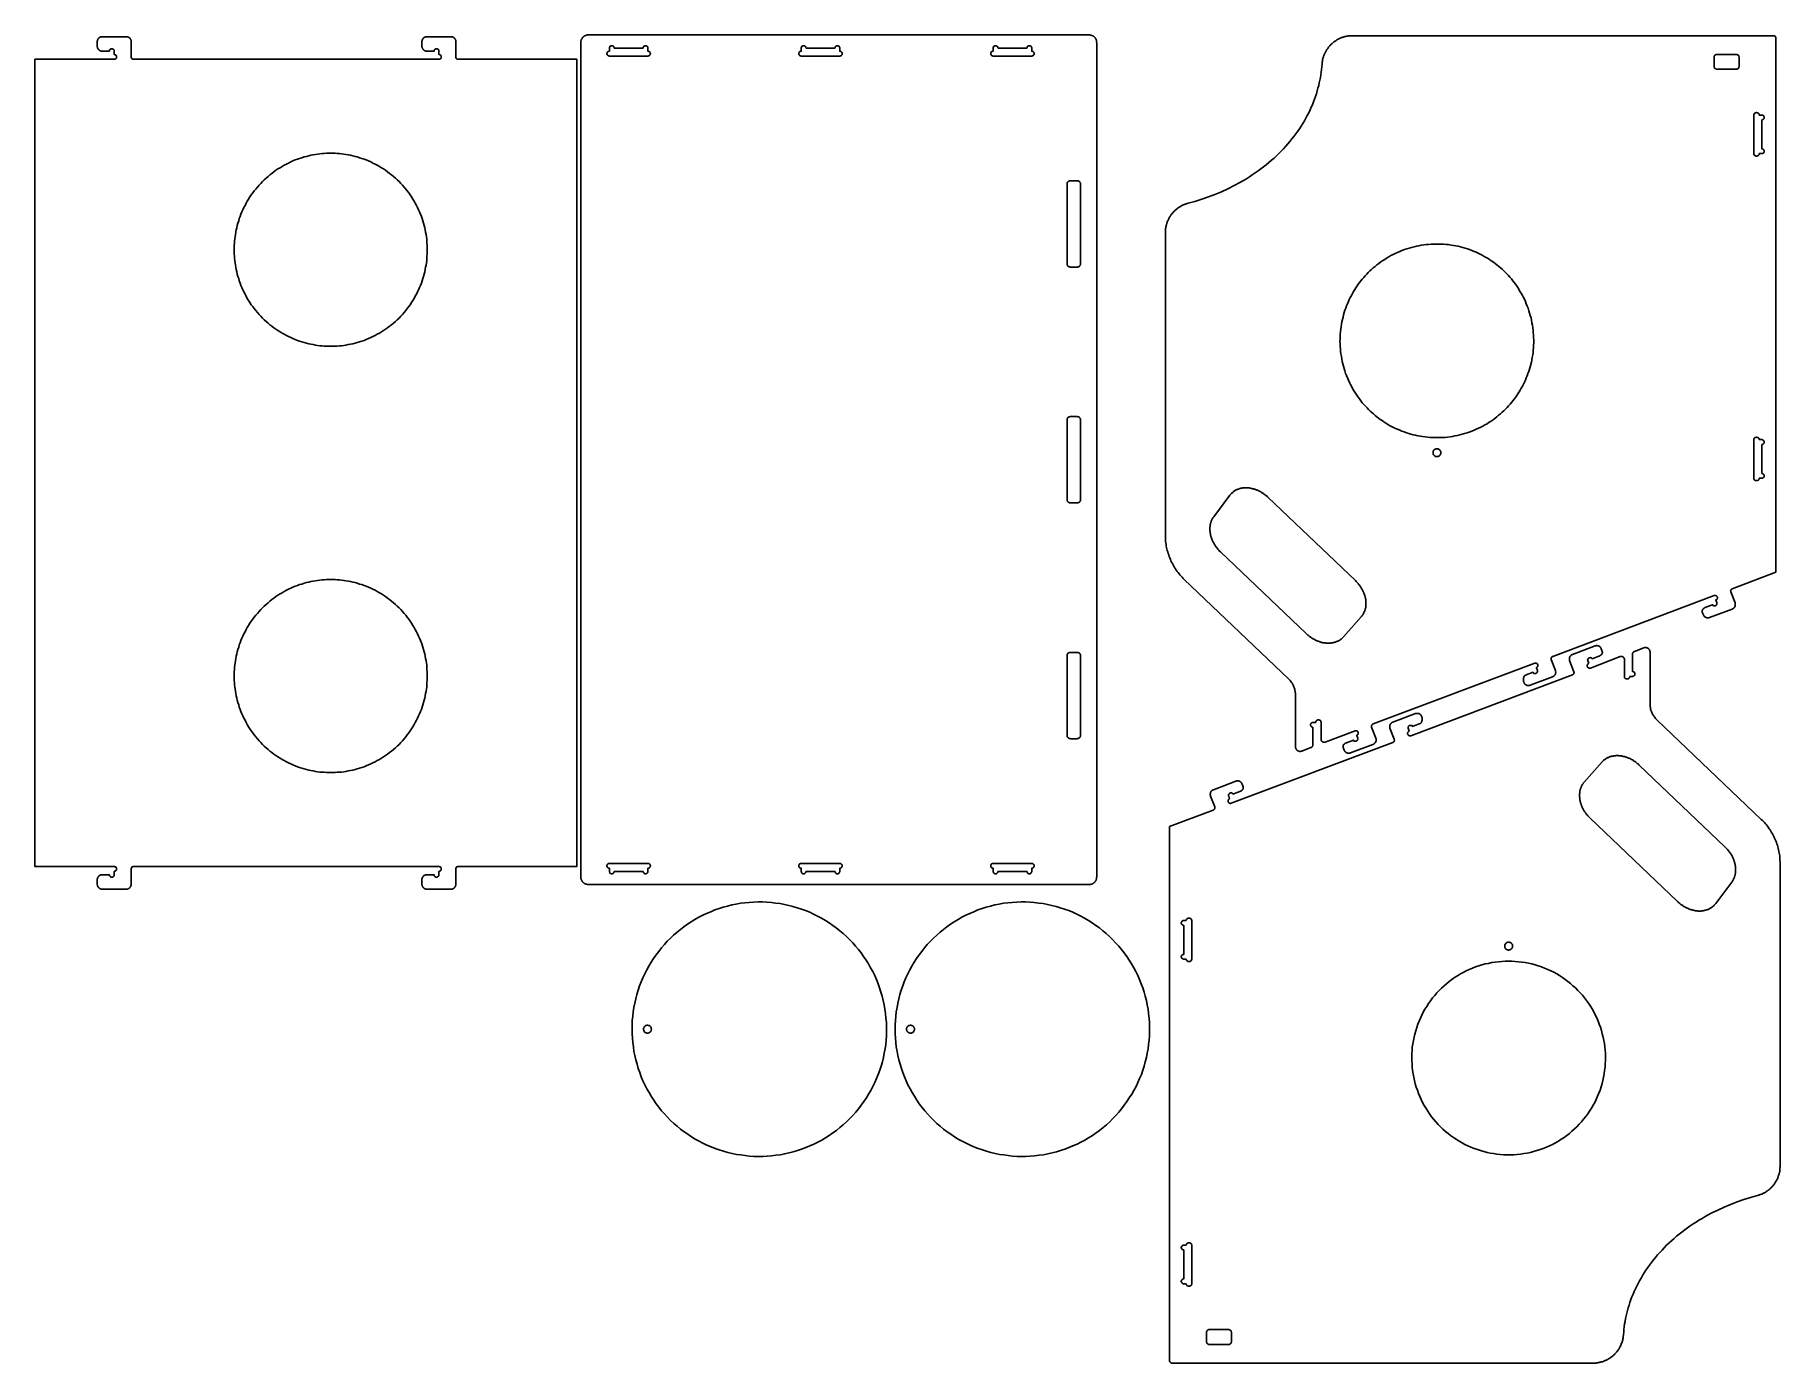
# Model space of a CAD drawing. Header units: millimetres. Extents: x -243 to 905, y 1585 to 2459.
import ezdxf

# ---------------------------------------------------------------- set-up
doc = ezdxf.new("R2010")
doc.units = ezdxf.units.MM
doc.header["$MEASUREMENT"] = 0
doc.layers.add('Layer 05', color=7, linetype='Continuous', true_color=0xffffff)

msp = doc.modelspace()

# ---------------------------------------------------------------- linework, layer by layer
at = {"layer": 'Layer 05'}
for points in [[(113.3, 2177.9), (113.3, 1911.5), (35.3, 1911.5), (35.3, 1911.5), (35.3, 1911.5), (35.2, 1911.5), (35.2, 1911.5), (35.2, 1911.5), (35.1, 1911.5), (35.1, 1911.5), (35.1, 1911.5), (35, 1911.5), (35, 1911.5), (34.9, 1911.5), (34.9, 1911.5), (34.9, 1911.4), (34.8, 1911.4), (34.8, 1911.4), (34.8, 1911.4), (34.7, 1911.4), (34.7, 1911.4), (34.7, 1911.4), (34.6, 1911.3), (34.6, 1911.3), (34.5, 1911.3), (34.5, 1911.3), (34.5, 1911.3), (34.4, 1911.2), (34.4, 1911.2), (34.4, 1911.2), (34.3, 1911.2), (34.3, 1911.1), (34.3, 1911.1), (34.3, 1911.1), (34.2, 1911), (34.2, 1911), (34.2, 1911), (34.1, 1911), (34.1, 1910.9), (34.1, 1910.9), (34.1, 1910.9), (34, 1910.8), (34, 1910.8), (34, 1910.8), (34, 1910.7), (34, 1910.7), (33.9, 1910.7), (33.9, 1910.6), (33.9, 1910.6), (33.9, 1910.5), (33.9, 1910.5), (33.9, 1910.5), (33.8, 1910.4), (33.8, 1910.4), (33.8, 1910.4), (33.8, 1910.3), (33.8, 1910.3), (33.8, 1910.3), (33.8, 1910.2), (33.8, 1910.2), (33.8, 1910.1), (33.8, 1910.1), (33.8, 1910.1), (33.8, 1910), (33.8, 1910), (33.8, 1910), (33.8, 1909.9), (33.8, 1899.8), (33.8, 1899.7), (33.8, 1899.6), (33.7, 1899.6), (33.7, 1899.5), (33.7, 1899.4), (33.7, 1899.4), (33.7, 1899.3), (33.7, 1899.2), (33.7, 1899.1), (33.7, 1899.1), (33.7, 1899), (33.6, 1898.9), (33.6, 1898.8), (33.6, 1898.8), (33.6, 1898.7), (33.5, 1898.6), (33.5, 1898.5), (33.5, 1898.5), (33.4, 1898.4), (33.4, 1898.3), (33.4, 1898.3), (33.3, 1898.2), (33.3, 1898.1), (33.2, 1898.1), (33.2, 1898), (33.1, 1897.9), (33.1, 1897.9), (33, 1897.8), (33, 1897.7), (32.9, 1897.7), (32.9, 1897.6), (32.8, 1897.5), (32.8, 1897.5), (32.7, 1897.4), (32.6, 1897.4), (32.6, 1897.3), (32.5, 1897.3), (32.5, 1897.2), (32.4, 1897.2), (32.3, 1897.1), (32.3, 1897.1), (32.2, 1897), (32.1, 1897), (32, 1897), (32, 1896.9), (31.9, 1896.9), (31.8, 1896.9), (31.8, 1896.8), (31.7, 1896.8), (31.6, 1896.8), (31.5, 1896.8), (31.5, 1896.7), (31.4, 1896.7), (31.3, 1896.7), (31.2, 1896.7), (31.2, 1896.7), (31.1, 1896.7), (31, 1896.6), (30.9, 1896.6), (30.9, 1896.6), (30.8, 1896.6), (30.7, 1896.6), (30.7, 1896.6), (30.6, 1896.6), (14.7, 1896.6), (14.6, 1896.6), (14.6, 1896.6), (14.5, 1896.6), (14.4, 1896.6), (14.3, 1896.6), (14.3, 1896.6), (14.2, 1896.7), (14.1, 1896.7), (14.1, 1896.7), (14, 1896.7), (13.9, 1896.7), (13.8, 1896.7), (13.8, 1896.8), (13.7, 1896.8), (13.6, 1896.8), (13.5, 1896.8), (13.5, 1896.9), (13.4, 1896.9), (13.3, 1896.9), (13.2, 1897), (13.2, 1897), (13.1, 1897), (13, 1897.1), (13, 1897.1), (12.9, 1897.2), (12.8, 1897.2), (12.8, 1897.3), (12.7, 1897.3), (12.6, 1897.4), (12.6, 1897.4), (12.5, 1897.5), (12.5, 1897.5), (12.4, 1897.6), (12.3, 1897.7), (12.3, 1897.7), (12.2, 1897.8), (12.2, 1897.9), (12.1, 1897.9), (12.1, 1898), (12, 1898.1), (12, 1898.1), (12, 1898.2), (11.9, 1898.3), (11.9, 1898.3), (11.9, 1898.4), (11.8, 1898.5), (11.8, 1898.5), (11.8, 1898.6), (11.7, 1898.7), (11.7, 1898.8), (11.7, 1898.8), (11.7, 1898.9), (11.6, 1899), (11.6, 1899.1), (11.6, 1899.1), (11.6, 1899.2), (11.6, 1899.3), (11.6, 1899.4), (11.6, 1899.4), (11.5, 1899.5), (11.5, 1899.6), (11.5, 1899.6), (11.5, 1899.7), (11.5, 1899.8), (11.5, 1903), (11.5, 1903), (11.5, 1903.1), (11.5, 1903.2), (11.5, 1903.3), (11.6, 1903.3), (11.6, 1903.4), (11.6, 1903.5), (11.6, 1903.5), (11.6, 1903.6), (11.6, 1903.7), (11.6, 1903.8), (11.7, 1903.8), (11.7, 1903.9), (11.7, 1904), (11.7, 1904.1), (11.8, 1904.1), (11.8, 1904.2), (11.8, 1904.3), (11.9, 1904.4), (11.9, 1904.4), (11.9, 1904.5), (12, 1904.6), (12, 1904.6), (12, 1904.7), (12.1, 1904.8), (12.1, 1904.8), (12.2, 1904.9), (12.2, 1905), (12.3, 1905), (12.3, 1905.1), (12.4, 1905.2), (12.5, 1905.2), (12.5, 1905.3), (12.6, 1905.3), (12.6, 1905.4), (12.7, 1905.4), (12.8, 1905.5), (12.8, 1905.5), (12.9, 1905.6), (13, 1905.6), (13, 1905.7), (13.1, 1905.7), (13.2, 1905.8), (13.2, 1905.8), (13.3, 1905.8), (13.4, 1905.9), (13.5, 1905.9), (13.5, 1905.9), (13.6, 1906), (13.7, 1906), (13.8, 1906), (13.8, 1906), (13.9, 1906), (14, 1906.1), (14.1, 1906.1), (14.1, 1906.1), (14.2, 1906.1), (14.3, 1906.1), (14.3, 1906.1), (14.4, 1906.1), (14.5, 1906.1), (14.6, 1906.1), (14.6, 1906.1), (14.7, 1906.1), (19.5, 1906.1), (19.5, 1906.1), (19.5, 1906.1), (19.5, 1906), (19.5, 1906), (19.5, 1906), (19.5, 1905.9), (19.5, 1905.9), (19.5, 1905.9), (19.5, 1905.8), (19.5, 1905.8), (19.5, 1905.7), (19.5, 1905.7), (19.5, 1905.7), (19.6, 1905.6), (19.6, 1905.6), (19.6, 1905.6), (19.6, 1905.5), (19.6, 1905.5), (19.6, 1905.5), (19.6, 1905.4), (19.7, 1905.4), (19.7, 1905.3), (19.7, 1905.3), (19.7, 1905.3), (19.8, 1905.2), (19.8, 1905.2), (19.8, 1905.2), (19.8, 1905.1), (19.9, 1905.1), (19.9, 1905.1), (19.9, 1905), (19.9, 1905), (20, 1905), (20, 1905), (20, 1904.9), (20.1, 1904.9), (20.1, 1904.9), (20.1, 1904.9), (20.2, 1904.8), (20.2, 1904.8), (20.2, 1904.8), (20.3, 1904.8), (20.3, 1904.7), (20.3, 1904.7), (20.4, 1904.7), (20.4, 1904.7), (20.4, 1904.7), (20.5, 1904.7), (20.5, 1904.6), (20.5, 1904.6), (20.6, 1904.6), (20.6, 1904.6), (20.7, 1904.6), (20.7, 1904.6), (20.7, 1904.6), (20.8, 1904.6), (20.8, 1904.6), (20.8, 1904.6), (20.9, 1904.6), (20.9, 1904.6), (20.9, 1904.6), (21, 1904.6), (21, 1904.6), (21.1, 1904.6), (21.1, 1904.6), (21.1, 1904.6), (21.2, 1904.6), (21.2, 1904.6), (21.2, 1904.6), (21.3, 1904.6), (21.3, 1904.6), (21.3, 1904.6), (21.4, 1904.6), (21.4, 1904.6), (21.5, 1904.6), (21.5, 1904.6), (21.5, 1904.6), (21.6, 1904.6), (21.6, 1904.6), (21.6, 1904.7), (21.7, 1904.7), (21.7, 1904.7), (21.7, 1904.7), (21.8, 1904.7), (21.8, 1904.7), (21.9, 1904.8), (21.9, 1904.8), (21.9, 1904.8), (22, 1904.8), (22, 1904.9), (22, 1904.9), (22.1, 1904.9), (22.1, 1904.9), (22.1, 1905), (22.1, 1905), (22.2, 1905), (22.2, 1905), (22.2, 1905.1), (22.3, 1905.1), (22.3, 1905.1), (22.3, 1905.2), (22.3, 1905.2), (22.4, 1905.2), (22.4, 1905.3), (22.4, 1905.3), (22.4, 1905.3), (22.4, 1905.4), (22.5, 1905.4), (22.5, 1905.4), (22.5, 1905.5), (22.5, 1905.5), (22.5, 1905.6), (22.5, 1905.6), (22.6, 1905.6), (22.6, 1905.7), (22.6, 1905.7), (22.6, 1905.7), (22.6, 1905.8), (22.6, 1905.8), (22.6, 1905.9), (22.6, 1905.9), (22.6, 1905.9), (22.6, 1906), (22.6, 1906), (22.6, 1906), (22.6, 1906.1), (22.6, 1906.1), (22.6, 1906.1), (22.6, 1908.3), (22.7, 1908.3), (22.7, 1908.3), (22.8, 1908.3), (22.8, 1908.3), (22.8, 1908.3), (22.9, 1908.4), (22.9, 1908.4), (22.9, 1908.4), (23, 1908.4), (23, 1908.4), (23, 1908.4), (23.1, 1908.4), (23.1, 1908.4), (23.2, 1908.4), (23.2, 1908.4), (23.2, 1908.4), (23.3, 1908.5), (23.3, 1908.5), (23.3, 1908.5), (23.4, 1908.5), (23.4, 1908.5), (23.4, 1908.6), (23.5, 1908.6), (23.5, 1908.6), (23.5, 1908.6), (23.6, 1908.6), (23.6, 1908.7), (23.6, 1908.7), (23.7, 1908.7), (23.7, 1908.7), (23.7, 1908.8), (23.8, 1908.8), (23.8, 1908.8), (23.8, 1908.9), (23.9, 1908.9), (23.9, 1908.9), (23.9, 1909), (23.9, 1909), (23.9, 1909), (24, 1909.1), (24, 1909.1), (24, 1909.1), (24, 1909.2), (24.1, 1909.2), (24.1, 1909.2), (24.1, 1909.3), (24.1, 1909.3), (24.1, 1909.3), (24.1, 1909.4), (24.1, 1909.4), (24.2, 1909.5), (24.2, 1909.5), (24.2, 1909.5), (24.2, 1909.6), (24.2, 1909.6), (24.2, 1909.6), (24.2, 1909.7), (24.2, 1909.7), (24.2, 1909.7), (24.2, 1909.8), (24.2, 1909.8), (24.2, 1909.9), (24.2, 1909.9), (24.2, 1909.9), (24.2, 1910), (24.2, 1910), (24.2, 1910), (24.2, 1910.1), (24.2, 1910.1), (24.2, 1910.1), (24.2, 1910.2), (24.2, 1910.2), (24.2, 1910.3), (24.2, 1910.3), (24.2, 1910.3), (24.2, 1910.4), (24.2, 1910.4), (24.1, 1910.4), (24.1, 1910.5), (24.1, 1910.5), (24.1, 1910.5), (24.1, 1910.6), (24.1, 1910.6), (24.1, 1910.7), (24, 1910.7), (24, 1910.7), (24, 1910.8), (24, 1910.8), (23.9, 1910.8), (23.9, 1910.9), (23.9, 1910.9), (23.9, 1910.9), (23.9, 1911), (23.8, 1911), (23.8, 1911), (23.8, 1911), (23.7, 1911.1), (23.7, 1911.1), (23.7, 1911.1), (23.6, 1911.2), (23.6, 1911.2), (23.6, 1911.2), (23.5, 1911.2), (23.5, 1911.3), (23.5, 1911.3), (23.4, 1911.3), (23.4, 1911.3), (23.4, 1911.3), (23.3, 1911.4), (23.3, 1911.4), (23.3, 1911.4), (23.2, 1911.4), (23.2, 1911.4), (23.2, 1911.4), (23.1, 1911.4), (23.1, 1911.5), (23, 1911.5), (23, 1911.5), (23, 1911.5), (22.9, 1911.5), (22.9, 1911.5), (22.9, 1911.5), (22.8, 1911.5), (22.8, 1911.5), (22.8, 1911.5), (22.7, 1911.5), (22.7, 1911.5), (22.6, 1911.5), (-76.2, 1911.5), (-178.3, 1911.5), (-178.3, 1911.5), (-178.3, 1911.5), (-178.4, 1911.5), (-178.4, 1911.5), (-178.5, 1911.5), (-178.5, 1911.5), (-178.5, 1911.5), (-178.6, 1911.5), (-178.6, 1911.5), (-178.6, 1911.5), (-178.7, 1911.5), (-178.7, 1911.5), (-178.7, 1911.4), (-178.8, 1911.4), (-178.8, 1911.4), (-178.9, 1911.4), (-178.9, 1911.4), (-178.9, 1911.4), (-179, 1911.4), (-179, 1911.3), (-179, 1911.3), (-179.1, 1911.3), (-179.1, 1911.3), (-179.1, 1911.3), (-179.2, 1911.2), (-179.2, 1911.2), (-179.2, 1911.2), (-179.3, 1911.2), (-179.3, 1911.1), (-179.3, 1911.1), (-179.4, 1911.1), (-179.4, 1911), (-179.4, 1911), (-179.5, 1911), (-179.5, 1911), (-179.5, 1910.9), (-179.5, 1910.9), (-179.6, 1910.9), (-179.6, 1910.8), (-179.6, 1910.8), (-179.6, 1910.8), (-179.6, 1910.7), (-179.7, 1910.7), (-179.7, 1910.7), (-179.7, 1910.6), (-179.7, 1910.6), (-179.7, 1910.5), (-179.8, 1910.5), (-179.8, 1910.5), (-179.8, 1910.4), (-179.8, 1910.4), (-179.8, 1910.4), (-179.8, 1910.3), (-179.8, 1910.3), (-179.8, 1910.3), (-179.8, 1910.2), (-179.8, 1910.2), (-179.8, 1910.1), (-179.9, 1910.1), (-179.9, 1910.1), (-179.9, 1910), (-179.9, 1910), (-179.9, 1910), (-179.9, 1909.9), (-179.9, 1899.8), (-179.9, 1899.7), (-179.9, 1899.6), (-179.9, 1899.6), (-179.9, 1899.5), (-179.9, 1899.4), (-179.9, 1899.4), (-179.9, 1899.3), (-179.9, 1899.2), (-179.9, 1899.1), (-179.9, 1899.1), (-180, 1899), (-180, 1898.9), (-180, 1898.8), (-180, 1898.8), (-180.1, 1898.7), (-180.1, 1898.6), (-180.1, 1898.5), (-180.1, 1898.5), (-180.2, 1898.4), (-180.2, 1898.3), (-180.3, 1898.3), (-180.3, 1898.2), (-180.3, 1898.1), (-180.4, 1898.1), (-180.4, 1898), (-180.5, 1897.9), (-180.5, 1897.9), (-180.6, 1897.8), (-180.6, 1897.7), (-180.7, 1897.7), (-180.7, 1897.6), (-180.8, 1897.5), (-180.9, 1897.5), (-180.9, 1897.4), (-181, 1897.4), (-181, 1897.3), (-181.1, 1897.3), (-181.2, 1897.2), (-181.2, 1897.2), (-181.3, 1897.1), (-181.4, 1897.1), (-181.4, 1897), (-181.5, 1897), (-181.6, 1897), (-181.7, 1896.9), (-181.7, 1896.9), (-181.8, 1896.9), (-181.9, 1896.8), (-181.9, 1896.8), (-182, 1896.8), (-182.1, 1896.8), (-182.2, 1896.7), (-182.2, 1896.7), (-182.3, 1896.7), (-182.4, 1896.7), (-182.5, 1896.7), (-182.5, 1896.7), (-182.6, 1896.6), (-182.7, 1896.6), (-182.8, 1896.6), (-182.8, 1896.6), (-182.9, 1896.6), (-183, 1896.6), (-183, 1896.6), (-198.9, 1896.6), (-199, 1896.6), (-199.1, 1896.6), (-199.1, 1896.6), (-199.2, 1896.6), (-199.3, 1896.6), (-199.3, 1896.6), (-199.4, 1896.7), (-199.5, 1896.7), (-199.6, 1896.7), (-199.6, 1896.7), (-199.7, 1896.7), (-199.8, 1896.7), (-199.9, 1896.8), (-199.9, 1896.8), (-200, 1896.8), (-200.1, 1896.8), (-200.2, 1896.9), (-200.2, 1896.9), (-200.3, 1896.9), (-200.4, 1897), (-200.4, 1897), (-200.5, 1897), (-200.6, 1897.1), (-200.7, 1897.1), (-200.7, 1897.2), (-200.8, 1897.2), (-200.9, 1897.3), (-200.9, 1897.3), (-201, 1897.4), (-201, 1897.4), (-201.1, 1897.5), (-201.2, 1897.5), (-201.2, 1897.6), (-201.3, 1897.7), (-201.3, 1897.7), (-201.4, 1897.8), (-201.4, 1897.9), (-201.5, 1897.9), (-201.5, 1898), (-201.6, 1898.1), (-201.6, 1898.1), (-201.7, 1898.2), (-201.7, 1898.3), (-201.7, 1898.3), (-201.8, 1898.4), (-201.8, 1898.5), (-201.8, 1898.5), (-201.9, 1898.6), (-201.9, 1898.7), (-201.9, 1898.8), (-201.9, 1898.8), (-202, 1898.9), (-202, 1899), (-202, 1899.1), (-202, 1899.1), (-202, 1899.2), (-202, 1899.3), (-202.1, 1899.4), (-202.1, 1899.4), (-202.1, 1899.5), (-202.1, 1899.6), (-202.1, 1899.6), (-202.1, 1899.7), (-202.1, 1899.8), (-202.1, 1903), (-202.1, 1903), (-202.1, 1903.1), (-202.1, 1903.2), (-202.1, 1903.3), (-202.1, 1903.3), (-202.1, 1903.4), (-202, 1903.5), (-202, 1903.5), (-202, 1903.6), (-202, 1903.7), (-202, 1903.8), (-202, 1903.8), (-201.9, 1903.9), (-201.9, 1904), (-201.9, 1904.1), (-201.9, 1904.1), (-201.8, 1904.2), (-201.8, 1904.3), (-201.8, 1904.4), (-201.7, 1904.4), (-201.7, 1904.5), (-201.7, 1904.6), (-201.6, 1904.6), (-201.6, 1904.7), (-201.5, 1904.8), (-201.5, 1904.8), (-201.4, 1904.9), (-201.4, 1905), (-201.3, 1905), (-201.3, 1905.1), (-201.2, 1905.2), (-201.2, 1905.2), (-201.1, 1905.3), (-201, 1905.3), (-201, 1905.4), (-200.9, 1905.4), (-200.9, 1905.5), (-200.8, 1905.5), (-200.7, 1905.6), (-200.7, 1905.6), (-200.6, 1905.7), (-200.5, 1905.7), (-200.4, 1905.8), (-200.4, 1905.8), (-200.3, 1905.8), (-200.2, 1905.9), (-200.2, 1905.9), (-200.1, 1905.9), (-200, 1906), (-199.9, 1906), (-199.9, 1906), (-199.8, 1906), (-199.7, 1906), (-199.6, 1906.1), (-199.6, 1906.1), (-199.5, 1906.1), (-199.4, 1906.1), (-199.3, 1906.1), (-199.3, 1906.1), (-199.2, 1906.1), (-199.1, 1906.1), (-199.1, 1906.1), (-199, 1906.1), (-198.9, 1906.1), (-194.2, 1906.1), (-194.2, 1906.1), (-194.1, 1906.1), (-194.1, 1906), (-194.1, 1906), (-194.1, 1906), (-194.1, 1905.9), (-194.1, 1905.9), (-194.1, 1905.9), (-194.1, 1905.8), (-194.1, 1905.8), (-194.1, 1905.7), (-194.1, 1905.7), (-194.1, 1905.7), (-194.1, 1905.6), (-194.1, 1905.6), (-194, 1905.6), (-194, 1905.5), (-194, 1905.5), (-194, 1905.5), (-194, 1905.4), (-194, 1905.4), (-193.9, 1905.3), (-193.9, 1905.3), (-193.9, 1905.3), (-193.9, 1905.2), (-193.8, 1905.2), (-193.8, 1905.2), (-193.8, 1905.1), (-193.8, 1905.1), (-193.7, 1905.1), (-193.7, 1905), (-193.7, 1905), (-193.7, 1905), (-193.6, 1905), (-193.6, 1904.9), (-193.6, 1904.9), (-193.5, 1904.9), (-193.5, 1904.9), (-193.5, 1904.8), (-193.4, 1904.8), (-193.4, 1904.8), (-193.4, 1904.8), (-193.3, 1904.7), (-193.3, 1904.7), (-193.3, 1904.7), (-193.2, 1904.7), (-193.2, 1904.7), (-193.1, 1904.7), (-193.1, 1904.6), (-193.1, 1904.6), (-193, 1904.6), (-193, 1904.6), (-193, 1904.6), (-192.9, 1904.6), (-192.9, 1904.6), (-192.9, 1904.6), (-192.8, 1904.6), (-192.8, 1904.6), (-192.7, 1904.6), (-192.7, 1904.6), (-192.7, 1904.6), (-192.6, 1904.6), (-192.6, 1904.6), (-192.6, 1904.6), (-192.5, 1904.6), (-192.5, 1904.6), (-192.5, 1904.6), (-192.4, 1904.6), (-192.4, 1904.6), (-192.3, 1904.6), (-192.3, 1904.6), (-192.3, 1904.6), (-192.2, 1904.6), (-192.2, 1904.6), (-192.2, 1904.6), (-192.1, 1904.6), (-192.1, 1904.6), (-192.1, 1904.6), (-192, 1904.6), (-192, 1904.7), (-191.9, 1904.7), (-191.9, 1904.7), (-191.9, 1904.7), (-191.8, 1904.7), (-191.8, 1904.7), (-191.8, 1904.8), (-191.7, 1904.8), (-191.7, 1904.8), (-191.7, 1904.8), (-191.6, 1904.9), (-191.6, 1904.9), (-191.6, 1904.9), (-191.5, 1904.9), (-191.5, 1905), (-191.5, 1905), (-191.4, 1905), (-191.4, 1905), (-191.4, 1905.1), (-191.4, 1905.1), (-191.3, 1905.1), (-191.3, 1905.2), (-191.3, 1905.2), (-191.3, 1905.2), (-191.2, 1905.3), (-191.2, 1905.3), (-191.2, 1905.3), (-191.2, 1905.4), (-191.2, 1905.4), (-191.1, 1905.4), (-191.1, 1905.5), (-191.1, 1905.5), (-191.1, 1905.6), (-191.1, 1905.6), (-191.1, 1905.6), (-191, 1905.7), (-191, 1905.7), (-191, 1905.7), (-191, 1905.8), (-191, 1905.8), (-191, 1905.9), (-191, 1905.9), (-191, 1905.9), (-191, 1906), (-191, 1906), (-191, 1906), (-191, 1906.1), (-191, 1906.1), (-191, 1906.1), (-191, 1908.3), (-190.9, 1908.3), (-190.9, 1908.3), (-190.9, 1908.3), (-190.8, 1908.3), (-190.8, 1908.3), (-190.8, 1908.4), (-190.7, 1908.4), (-190.7, 1908.4), (-190.7, 1908.4), (-190.6, 1908.4), (-190.6, 1908.4), (-190.5, 1908.4), (-190.5, 1908.4), (-190.5, 1908.4), (-190.4, 1908.4), (-190.4, 1908.4), (-190.4, 1908.5), (-190.3, 1908.5), (-190.3, 1908.5), (-190.2, 1908.5), (-190.2, 1908.5), (-190.2, 1908.6), (-190.1, 1908.6), (-190.1, 1908.6), (-190.1, 1908.6), (-190, 1908.6), (-190, 1908.7), (-190, 1908.7), (-189.9, 1908.7), (-189.9, 1908.7), (-189.9, 1908.8), (-189.9, 1908.8), (-189.8, 1908.8), (-189.8, 1908.9), (-189.8, 1908.9), (-189.7, 1908.9), (-189.7, 1909), (-189.7, 1909), (-189.7, 1909), (-189.6, 1909.1), (-189.6, 1909.1), (-189.6, 1909.1), (-189.6, 1909.2), (-189.6, 1909.2), (-189.5, 1909.2), (-189.5, 1909.3), (-189.5, 1909.3), (-189.5, 1909.3), (-189.5, 1909.4), (-189.5, 1909.4), (-189.5, 1909.5), (-189.4, 1909.5), (-189.4, 1909.5), (-189.4, 1909.6), (-189.4, 1909.6), (-189.4, 1909.6), (-189.4, 1909.7), (-189.4, 1909.7), (-189.4, 1909.7), (-189.4, 1909.8), (-189.4, 1909.8), (-189.4, 1909.9), (-189.4, 1909.9), (-189.4, 1909.9), (-189.4, 1910), (-189.4, 1910), (-189.4, 1910), (-189.4, 1910.1), (-189.4, 1910.1), (-189.4, 1910.1), (-189.4, 1910.2), (-189.4, 1910.2), (-189.4, 1910.3), (-189.4, 1910.3), (-189.4, 1910.3), (-189.4, 1910.4), (-189.5, 1910.4), (-189.5, 1910.4), (-189.5, 1910.5), (-189.5, 1910.5), (-189.5, 1910.5), (-189.5, 1910.6), (-189.5, 1910.6), (-189.6, 1910.7), (-189.6, 1910.7), (-189.6, 1910.7), (-189.6, 1910.8), (-189.6, 1910.8), (-189.7, 1910.8), (-189.7, 1910.9), (-189.7, 1910.9), (-189.7, 1910.9), (-189.8, 1911), (-189.8, 1911), (-189.8, 1911), (-189.9, 1911), (-189.9, 1911.1), (-189.9, 1911.1), (-189.9, 1911.1), (-190, 1911.2), (-190, 1911.2), (-190, 1911.2), (-190.1, 1911.2), (-190.1, 1911.3), (-190.1, 1911.3), (-190.2, 1911.3), (-190.2, 1911.3), (-190.2, 1911.3), (-190.3, 1911.4), (-190.3, 1911.4), (-190.4, 1911.4), (-190.4, 1911.4), (-190.4, 1911.4), (-190.5, 1911.4), (-190.5, 1911.4), (-190.5, 1911.5), (-190.6, 1911.5), (-190.6, 1911.5), (-190.7, 1911.5), (-190.7, 1911.5), (-190.7, 1911.5), (-190.8, 1911.5), (-190.8, 1911.5), (-190.8, 1911.5), (-190.9, 1911.5), (-190.9, 1911.5), (-190.9, 1911.5), (-191, 1911.5), (-243.2, 1911.5), (-243.2, 2176.2), (-243.2, 2442.7), (-191, 2442.7), (-190.9, 2442.7), (-190.9, 2442.7), (-190.9, 2442.7), (-190.8, 2442.7), (-190.8, 2442.7), (-190.8, 2442.7), (-190.7, 2442.7), (-190.7, 2442.7), (-190.7, 2442.7), (-190.6, 2442.7), (-190.6, 2442.7), (-190.5, 2442.7), (-190.5, 2442.7), (-190.5, 2442.7), (-190.4, 2442.7), (-190.4, 2442.8), (-190.4, 2442.8), (-190.3, 2442.8), (-190.3, 2442.8), (-190.2, 2442.8), (-190.2, 2442.8), (-190.2, 2442.9), (-190.1, 2442.9), (-190.1, 2442.9), (-190.1, 2442.9), (-190, 2443), (-190, 2443), (-190, 2443), (-189.9, 2443), (-189.9, 2443.1), (-189.9, 2443.1), (-189.9, 2443.1), (-189.8, 2443.1), (-189.8, 2443.2), (-189.8, 2443.2), (-189.7, 2443.2), (-189.7, 2443.3), (-189.7, 2443.3), (-189.7, 2443.3), (-189.6, 2443.4), (-189.6, 2443.4), (-189.6, 2443.4), (-189.6, 2443.5), (-189.6, 2443.5), (-189.5, 2443.5), (-189.5, 2443.6), (-189.5, 2443.6), (-189.5, 2443.7), (-189.5, 2443.7), (-189.5, 2443.7), (-189.5, 2443.8), (-189.4, 2443.8), (-189.4, 2443.8), (-189.4, 2443.9), (-189.4, 2443.9), (-189.4, 2444), (-189.4, 2444), (-189.4, 2444), (-189.4, 2444.1), (-189.4, 2444.1), (-189.4, 2444.1), (-189.4, 2444.2), (-189.4, 2444.2), (-189.4, 2444.2), (-189.4, 2444.3), (-189.4, 2444.3), (-189.4, 2444.3), (-189.4, 2444.4), (-189.4, 2444.4), (-189.4, 2444.5), (-189.4, 2444.5), (-189.4, 2444.5), (-189.4, 2444.6), (-189.4, 2444.6), (-189.4, 2444.6), (-189.4, 2444.7), (-189.5, 2444.7), (-189.5, 2444.8), (-189.5, 2444.8), (-189.5, 2444.8), (-189.5, 2444.9), (-189.5, 2444.9), (-189.5, 2444.9), (-189.6, 2445), (-189.6, 2445), (-189.6, 2445), (-189.6, 2445.1), (-189.6, 2445.1), (-189.7, 2445.1), (-189.7, 2445.2), (-189.7, 2445.2), (-189.7, 2445.2), (-189.8, 2445.3), (-189.8, 2445.3), (-189.8, 2445.3), (-189.9, 2445.4), (-189.9, 2445.4), (-189.9, 2445.4), (-189.9, 2445.4), (-190, 2445.5), (-190, 2445.5), (-190, 2445.5), (-190.1, 2445.5), (-190.1, 2445.6), (-190.1, 2445.6), (-190.2, 2445.6), (-190.2, 2445.6), (-190.2, 2445.6), (-190.3, 2445.7), (-190.3, 2445.7), (-190.4, 2445.7), (-190.4, 2445.7), (-190.4, 2445.7), (-190.5, 2445.7), (-190.5, 2445.8), (-190.5, 2445.8), (-190.6, 2445.8), (-190.6, 2445.8), (-190.7, 2445.8), (-190.7, 2445.8), (-190.7, 2445.8), (-190.8, 2445.8), (-190.8, 2445.8), (-190.8, 2445.8), (-190.9, 2445.8), (-190.9, 2445.8), (-190.9, 2445.8), (-191, 2445.8), (-191, 2448), (-191, 2448.1), (-191, 2448.1), (-191, 2448.1), (-191, 2448.2), (-191, 2448.2), (-191, 2448.2), (-191, 2448.3), (-191, 2448.3), (-191, 2448.4), (-191, 2448.4), (-191, 2448.4), (-191, 2448.5), (-191, 2448.5), (-191.1, 2448.5), (-191.1, 2448.6), (-191.1, 2448.6), (-191.1, 2448.6), (-191.1, 2448.7), (-191.1, 2448.7), (-191.2, 2448.8), (-191.2, 2448.8), (-191.2, 2448.8), (-191.2, 2448.9), (-191.2, 2448.9), (-191.3, 2448.9), (-191.3, 2449), (-191.3, 2449), (-191.3, 2449), (-191.4, 2449.1), (-191.4, 2449.1), (-191.4, 2449.1), (-191.4, 2449.1), (-191.5, 2449.2), (-191.5, 2449.2), (-191.5, 2449.2), (-191.6, 2449.3), (-191.6, 2449.3), (-191.6, 2449.3), (-191.7, 2449.3), (-191.7, 2449.4), (-191.7, 2449.4), (-191.8, 2449.4), (-191.8, 2449.4), (-191.8, 2449.4), (-191.9, 2449.5), (-191.9, 2449.5), (-191.9, 2449.5), (-192, 2449.5), (-192, 2449.5), (-192.1, 2449.5), (-192.1, 2449.5), (-192.1, 2449.6), (-192.2, 2449.6), (-192.2, 2449.6), (-192.2, 2449.6), (-192.3, 2449.6), (-192.3, 2449.6), (-192.3, 2449.6), (-192.4, 2449.6), (-192.4, 2449.6), (-192.5, 2449.6), (-192.5, 2449.6), (-192.5, 2449.6), (-192.6, 2449.6), (-192.6, 2449.6), (-192.6, 2449.6), (-192.7, 2449.6), (-192.7, 2449.6), (-192.7, 2449.6), (-192.8, 2449.6), (-192.8, 2449.6), (-192.9, 2449.6), (-192.9, 2449.6), (-192.9, 2449.6), (-193, 2449.6), (-193, 2449.6), (-193, 2449.5), (-193.1, 2449.5), (-193.1, 2449.5), (-193.1, 2449.5), (-193.2, 2449.5), (-193.2, 2449.5), (-193.3, 2449.5), (-193.3, 2449.4), (-193.3, 2449.4), (-193.4, 2449.4), (-193.4, 2449.4), (-193.4, 2449.4), (-193.5, 2449.3), (-193.5, 2449.3), (-193.5, 2449.3), (-193.6, 2449.3), (-193.6, 2449.2), (-193.6, 2449.2), (-193.7, 2449.2), (-193.7, 2449.1), (-193.7, 2449.1), (-193.7, 2449.1), (-193.8, 2449.1), (-193.8, 2449), (-193.8, 2449), (-193.8, 2449), (-193.9, 2448.9), (-193.9, 2448.9), (-193.9, 2448.9), (-193.9, 2448.8), (-194, 2448.8), (-194, 2448.7), (-194, 2448.7), (-194, 2448.7), (-194, 2448.6), (-194, 2448.6), (-194.1, 2448.6), (-194.1, 2448.5), (-194.1, 2448.5), (-194.1, 2448.5), (-194.1, 2448.4), (-194.1, 2448.4), (-194.1, 2448.3), (-194.1, 2448.3), (-194.1, 2448.3), (-194.1, 2448.2), (-194.1, 2448.2), (-194.1, 2448.2), (-194.1, 2448.1), (-194.1, 2448.1), (-194.2, 2448), (-194.2, 2448), (-198.9, 2448), (-199, 2448), (-199.1, 2448), (-199.1, 2448), (-199.2, 2448), (-199.3, 2448), (-199.3, 2448), (-199.4, 2448.1), (-199.5, 2448.1), (-199.6, 2448.1), (-199.6, 2448.1), (-199.7, 2448.1), (-199.8, 2448.1), (-199.9, 2448.2), (-199.9, 2448.2), (-200, 2448.2), (-200.1, 2448.2), (-200.2, 2448.3), (-200.2, 2448.3), (-200.3, 2448.3), (-200.4, 2448.4), (-200.4, 2448.4), (-200.5, 2448.4), (-200.6, 2448.5), (-200.7, 2448.5), (-200.7, 2448.6), (-200.8, 2448.6), (-200.9, 2448.7), (-200.9, 2448.7), (-201, 2448.8), (-201, 2448.8), (-201.1, 2448.9), (-201.2, 2448.9), (-201.2, 2449), (-201.3, 2449.1), (-201.3, 2449.1), (-201.4, 2449.2), (-201.4, 2449.3), (-201.5, 2449.3), (-201.5, 2449.4), (-201.6, 2449.5), (-201.6, 2449.5), (-201.7, 2449.6), (-201.7, 2449.7), (-201.7, 2449.7), (-201.8, 2449.8), (-201.8, 2449.9), (-201.8, 2450), (-201.9, 2450), (-201.9, 2450.1), (-201.9, 2450.2), (-201.9, 2450.2), (-202, 2450.3), (-202, 2450.4), (-202, 2450.5), (-202, 2450.5), (-202, 2450.6), (-202, 2450.7), (-202.1, 2450.8), (-202.1, 2450.8), (-202.1, 2450.9), (-202.1, 2451), (-202.1, 2451.1), (-202.1, 2451.1), (-202.1, 2451.2), (-202.1, 2454.4), (-202.1, 2454.4), (-202.1, 2454.5), (-202.1, 2454.6), (-202.1, 2454.7), (-202.1, 2454.7), (-202.1, 2454.8), (-202, 2454.9), (-202, 2455), (-202, 2455), (-202, 2455.1), (-202, 2455.2), (-202, 2455.2), (-201.9, 2455.3), (-201.9, 2455.4), (-201.9, 2455.5), (-201.9, 2455.5), (-201.8, 2455.6), (-201.8, 2455.7), (-201.8, 2455.8), (-201.7, 2455.8), (-201.7, 2455.9), (-201.7, 2456), (-201.6, 2456), (-201.6, 2456.1), (-201.5, 2456.2), (-201.5, 2456.2), (-201.4, 2456.3), (-201.4, 2456.4), (-201.3, 2456.4), (-201.3, 2456.5), (-201.2, 2456.6), (-201.2, 2456.6), (-201.1, 2456.7), (-201, 2456.7), (-201, 2456.8), (-200.9, 2456.8), (-200.9, 2456.9), (-200.8, 2456.9), (-200.7, 2457), (-200.7, 2457), (-200.6, 2457.1), (-200.5, 2457.1), (-200.4, 2457.2), (-200.4, 2457.2), (-200.3, 2457.2), (-200.2, 2457.3), (-200.2, 2457.3), (-200.1, 2457.3), (-200, 2457.4), (-199.9, 2457.4), (-199.9, 2457.4), (-199.8, 2457.4), (-199.7, 2457.4), (-199.6, 2457.5), (-199.6, 2457.5), (-199.5, 2457.5), (-199.4, 2457.5), (-199.3, 2457.5), (-199.3, 2457.5), (-199.2, 2457.5), (-199.1, 2457.5), (-199.1, 2457.5), (-199, 2457.5), (-198.9, 2457.5), (-183, 2457.5), (-183, 2457.5), (-182.9, 2457.5), (-182.8, 2457.5), (-182.8, 2457.5), (-182.7, 2457.5), (-182.6, 2457.5), (-182.5, 2457.5), (-182.5, 2457.5), (-182.4, 2457.5), (-182.3, 2457.5), (-182.2, 2457.4), (-182.2, 2457.4), (-182.1, 2457.4), (-182, 2457.4), (-181.9, 2457.4), (-181.9, 2457.3), (-181.8, 2457.3), (-181.7, 2457.3), (-181.7, 2457.2), (-181.6, 2457.2), (-181.5, 2457.2), (-181.4, 2457.1), (-181.4, 2457.1), (-181.3, 2457), (-181.2, 2457), (-181.2, 2456.9), (-181.1, 2456.9), (-181, 2456.8), (-181, 2456.8), (-180.9, 2456.7), (-180.9, 2456.7), (-180.8, 2456.6), (-180.7, 2456.6), (-180.7, 2456.5), (-180.6, 2456.4), (-180.6, 2456.4), (-180.5, 2456.3), (-180.5, 2456.2), (-180.4, 2456.2), (-180.4, 2456.1), (-180.3, 2456), (-180.3, 2456), (-180.3, 2455.9), (-180.2, 2455.8), (-180.2, 2455.8), (-180.1, 2455.7), (-180.1, 2455.6), (-180.1, 2455.5), (-180.1, 2455.5), (-180, 2455.4), (-180, 2455.3), (-180, 2455.2), (-180, 2455.2), (-179.9, 2455.1), (-179.9, 2455), (-179.9, 2455), (-179.9, 2454.9), (-179.9, 2454.8), (-179.9, 2454.7), (-179.9, 2454.7), (-179.9, 2454.6), (-179.9, 2454.5), (-179.9, 2454.4), (-179.9, 2454.4), (-179.9, 2444.2), (-179.9, 2444.2), (-179.9, 2444.2), (-179.9, 2444.1), (-179.9, 2444.1), (-179.9, 2444.1), (-179.8, 2444), (-179.8, 2444), (-179.8, 2444), (-179.8, 2443.9), (-179.8, 2443.9), (-179.8, 2443.8), (-179.8, 2443.8), (-179.8, 2443.8), (-179.8, 2443.7), (-179.8, 2443.7), (-179.8, 2443.7), (-179.7, 2443.6), (-179.7, 2443.6), (-179.7, 2443.5), (-179.7, 2443.5), (-179.7, 2443.5), (-179.6, 2443.4), (-179.6, 2443.4), (-179.6, 2443.4), (-179.6, 2443.3), (-179.6, 2443.3), (-179.5, 2443.3), (-179.5, 2443.2), (-179.5, 2443.2), (-179.5, 2443.2), (-179.4, 2443.1), (-179.4, 2443.1), (-179.4, 2443.1), (-179.3, 2443.1), (-179.3, 2443), (-179.3, 2443), (-179.2, 2443), (-179.2, 2443), (-179.2, 2442.9), (-179.1, 2442.9), (-179.1, 2442.9), (-179.1, 2442.9), (-179, 2442.8), (-179, 2442.8), (-179, 2442.8), (-178.9, 2442.8), (-178.9, 2442.8), (-178.9, 2442.8), (-178.8, 2442.7), (-178.8, 2442.7), (-178.7, 2442.7), (-178.7, 2442.7), (-178.7, 2442.7), (-178.6, 2442.7), (-178.6, 2442.7), (-178.6, 2442.7), (-178.5, 2442.7), (-178.5, 2442.7), (-178.5, 2442.7), (-178.4, 2442.7), (-178.4, 2442.7), (-178.3, 2442.7), (-178.3, 2442.7), (-178.3, 2442.7), (-76.2, 2442.7), (22.6, 2442.7), (22.7, 2442.7), (22.7, 2442.7), (22.8, 2442.7), (22.8, 2442.7), (22.8, 2442.7), (22.9, 2442.7), (22.9, 2442.7), (22.9, 2442.7), (23, 2442.7), (23, 2442.7), (23, 2442.7), (23.1, 2442.7), (23.1, 2442.7), (23.2, 2442.7), (23.2, 2442.7), (23.2, 2442.8), (23.3, 2442.8), (23.3, 2442.8), (23.3, 2442.8), (23.4, 2442.8), (23.4, 2442.8), (23.4, 2442.9), (23.5, 2442.9), (23.5, 2442.9), (23.5, 2442.9), (23.6, 2443), (23.6, 2443), (23.6, 2443), (23.7, 2443), (23.7, 2443.1), (23.7, 2443.1), (23.8, 2443.1), (23.8, 2443.1), (23.8, 2443.2), (23.9, 2443.2), (23.9, 2443.2), (23.9, 2443.3), (23.9, 2443.3), (23.9, 2443.3), (24, 2443.4), (24, 2443.4), (24, 2443.4), (24, 2443.5), (24.1, 2443.5), (24.1, 2443.5), (24.1, 2443.6), (24.1, 2443.6), (24.1, 2443.7), (24.1, 2443.7), (24.1, 2443.7), (24.2, 2443.8), (24.2, 2443.8), (24.2, 2443.8), (24.2, 2443.9), (24.2, 2443.9), (24.2, 2444), (24.2, 2444), (24.2, 2444), (24.2, 2444.1), (24.2, 2444.1), (24.2, 2444.1), (24.2, 2444.2), (24.2, 2444.2), (24.2, 2444.2), (24.2, 2444.3), (24.2, 2444.3), (24.2, 2444.3), (24.2, 2444.4), (24.2, 2444.4), (24.2, 2444.5), (24.2, 2444.5), (24.2, 2444.5), (24.2, 2444.6), (24.2, 2444.6), (24.2, 2444.6), (24.2, 2444.7), (24.2, 2444.7), (24.1, 2444.8), (24.1, 2444.8), (24.1, 2444.8), (24.1, 2444.9), (24.1, 2444.9), (24.1, 2444.9), (24.1, 2445), (24, 2445), (24, 2445), (24, 2445.1), (24, 2445.1), (23.9, 2445.1), (23.9, 2445.2), (23.9, 2445.2), (23.9, 2445.2), (23.9, 2445.3), (23.8, 2445.3), (23.8, 2445.3), (23.8, 2445.4), (23.7, 2445.4), (23.7, 2445.4), (23.7, 2445.4), (23.6, 2445.5), (23.6, 2445.5), (23.6, 2445.5), (23.5, 2445.5), (23.5, 2445.6), (23.5, 2445.6), (23.4, 2445.6), (23.4, 2445.6), (23.4, 2445.6), (23.3, 2445.7), (23.3, 2445.7), (23.3, 2445.7), (23.2, 2445.7), (23.2, 2445.7), (23.2, 2445.7), (23.1, 2445.8), (23.1, 2445.8), (23, 2445.8), (23, 2445.8), (23, 2445.8), (22.9, 2445.8), (22.9, 2445.8), (22.9, 2445.8), (22.8, 2445.8), (22.8, 2445.8), (22.8, 2445.8), (22.7, 2445.8), (22.7, 2445.8), (22.6, 2445.8), (22.6, 2448), (22.6, 2448.1), (22.6, 2448.1), (22.6, 2448.1), (22.6, 2448.2), (22.6, 2448.2), (22.6, 2448.2), (22.6, 2448.3), (22.6, 2448.3), (22.6, 2448.4), (22.6, 2448.4), (22.6, 2448.4), (22.6, 2448.5), (22.6, 2448.5), (22.6, 2448.5), (22.5, 2448.6), (22.5, 2448.6), (22.5, 2448.6), (22.5, 2448.7), (22.5, 2448.7), (22.5, 2448.8), (22.4, 2448.8), (22.4, 2448.8), (22.4, 2448.9), (22.4, 2448.9), (22.4, 2448.9), (22.3, 2449), (22.3, 2449), (22.3, 2449), (22.3, 2449.1), (22.2, 2449.1), (22.2, 2449.1), (22.2, 2449.1), (22.1, 2449.2), (22.1, 2449.2), (22.1, 2449.2), (22.1, 2449.3), (22, 2449.3), (22, 2449.3), (22, 2449.3), (21.9, 2449.4), (21.9, 2449.4), (21.9, 2449.4), (21.8, 2449.4), (21.8, 2449.4), (21.7, 2449.5), (21.7, 2449.5), (21.7, 2449.5), (21.6, 2449.5), (21.6, 2449.5), (21.6, 2449.5), (21.5, 2449.5), (21.5, 2449.6), (21.5, 2449.6), (21.4, 2449.6), (21.4, 2449.6), (21.3, 2449.6), (21.3, 2449.6), (21.3, 2449.6), (21.2, 2449.6), (21.2, 2449.6), (21.2, 2449.6), (21.1, 2449.6), (21.1, 2449.6), (21.1, 2449.6), (21, 2449.6), (21, 2449.6), (20.9, 2449.6), (20.9, 2449.6), (20.9, 2449.6), (20.8, 2449.6), (20.8, 2449.6), (20.8, 2449.6), (20.7, 2449.6), (20.7, 2449.6), (20.7, 2449.6), (20.6, 2449.6), (20.6, 2449.5), (20.5, 2449.5), (20.5, 2449.5), (20.5, 2449.5), (20.4, 2449.5), (20.4, 2449.5), (20.4, 2449.5), (20.3, 2449.4), (20.3, 2449.4), (20.3, 2449.4), (20.2, 2449.4), (20.2, 2449.4), (20.2, 2449.3), (20.1, 2449.3), (20.1, 2449.3), (20.1, 2449.3), (20, 2449.2), (20, 2449.2), (20, 2449.2), (19.9, 2449.1), (19.9, 2449.1), (19.9, 2449.1), (19.9, 2449.1), (19.8, 2449), (19.8, 2449), (19.8, 2449), (19.8, 2448.9), (19.7, 2448.9), (19.7, 2448.9), (19.7, 2448.8), (19.7, 2448.8), (19.6, 2448.7), (19.6, 2448.7), (19.6, 2448.7), (19.6, 2448.6), (19.6, 2448.6), (19.6, 2448.6), (19.6, 2448.5), (19.5, 2448.5), (19.5, 2448.5), (19.5, 2448.4), (19.5, 2448.4), (19.5, 2448.3), (19.5, 2448.3), (19.5, 2448.3), (19.5, 2448.2), (19.5, 2448.2), (19.5, 2448.2), (19.5, 2448.1), (19.5, 2448.1), (19.5, 2448), (19.5, 2448), (14.7, 2448), (14.6, 2448), (14.6, 2448), (14.5, 2448), (14.4, 2448), (14.3, 2448), (14.3, 2448), (14.2, 2448.1), (14.1, 2448.1), (14.1, 2448.1), (14, 2448.1), (13.9, 2448.1), (13.8, 2448.1), (13.8, 2448.2), (13.7, 2448.2), (13.6, 2448.2), (13.5, 2448.2), (13.5, 2448.3), (13.4, 2448.3), (13.3, 2448.3), (13.2, 2448.4), (13.2, 2448.4), (13.1, 2448.4), (13, 2448.5), (13, 2448.5), (12.9, 2448.6), (12.8, 2448.6), (12.8, 2448.7), (12.7, 2448.7), (12.6, 2448.8), (12.6, 2448.8), (12.5, 2448.9), (12.5, 2448.9), (12.4, 2449), (12.3, 2449.1), (12.3, 2449.1), (12.2, 2449.2), (12.2, 2449.3), (12.1, 2449.3), (12.1, 2449.4), (12, 2449.5), (12, 2449.5), (12, 2449.6), (11.9, 2449.7), (11.9, 2449.7), (11.9, 2449.8), (11.8, 2449.9), (11.8, 2450), (11.8, 2450), (11.7, 2450.1), (11.7, 2450.2), (11.7, 2450.2), (11.7, 2450.3), (11.6, 2450.4), (11.6, 2450.5), (11.6, 2450.5), (11.6, 2450.6), (11.6, 2450.7), (11.6, 2450.8), (11.6, 2450.8), (11.5, 2450.9), (11.5, 2451), (11.5, 2451.1), (11.5, 2451.1), (11.5, 2451.2), (11.5, 2454.4), (11.5, 2454.4), (11.5, 2454.5), (11.5, 2454.6), (11.5, 2454.7), (11.6, 2454.7), (11.6, 2454.8), (11.6, 2454.9), (11.6, 2455), (11.6, 2455), (11.6, 2455.1), (11.6, 2455.2), (11.7, 2455.2), (11.7, 2455.3), (11.7, 2455.4), (11.7, 2455.5), (11.8, 2455.5), (11.8, 2455.6), (11.8, 2455.7), (11.9, 2455.8), (11.9, 2455.8), (11.9, 2455.9), (12, 2456), (12, 2456), (12, 2456.1), (12.1, 2456.2), (12.1, 2456.2), (12.2, 2456.3), (12.2, 2456.4), (12.3, 2456.4), (12.3, 2456.5), (12.4, 2456.6), (12.5, 2456.6), (12.5, 2456.7), (12.6, 2456.7), (12.6, 2456.8), (12.7, 2456.8), (12.8, 2456.9), (12.8, 2456.9), (12.9, 2457), (13, 2457), (13, 2457.1), (13.1, 2457.1), (13.2, 2457.2), (13.2, 2457.2), (13.3, 2457.2), (13.4, 2457.3), (13.5, 2457.3), (13.5, 2457.3), (13.6, 2457.4), (13.7, 2457.4), (13.8, 2457.4), (13.8, 2457.4), (13.9, 2457.4), (14, 2457.5), (14.1, 2457.5), (14.1, 2457.5), (14.2, 2457.5), (14.3, 2457.5), (14.3, 2457.5), (14.4, 2457.5), (14.5, 2457.5), (14.6, 2457.5), (14.6, 2457.5), (14.7, 2457.5), (30.6, 2457.5), (30.7, 2457.5), (30.7, 2457.5), (30.8, 2457.5), (30.9, 2457.5), (30.9, 2457.5), (31, 2457.5), (31.1, 2457.5), (31.2, 2457.5), (31.2, 2457.5), (31.3, 2457.5), (31.4, 2457.4), (31.5, 2457.4), (31.5, 2457.4), (31.6, 2457.4), (31.7, 2457.4), (31.8, 2457.3), (31.8, 2457.3), (31.9, 2457.3), (32, 2457.2), (32, 2457.2), (32.1, 2457.2), (32.2, 2457.1), (32.3, 2457.1), (32.3, 2457), (32.4, 2457), (32.5, 2456.9), (32.5, 2456.9), (32.6, 2456.8), (32.6, 2456.8), (32.7, 2456.7), (32.8, 2456.7), (32.8, 2456.6), (32.9, 2456.6), (32.9, 2456.5), (33, 2456.4), (33, 2456.4), (33.1, 2456.3), (33.1, 2456.2), (33.2, 2456.2), (33.2, 2456.1), (33.3, 2456), (33.3, 2456), (33.4, 2455.9), (33.4, 2455.8), (33.4, 2455.8), (33.5, 2455.7), (33.5, 2455.6), (33.5, 2455.5), (33.6, 2455.5), (33.6, 2455.4), (33.6, 2455.3), (33.6, 2455.2), (33.7, 2455.2), (33.7, 2455.1), (33.7, 2455), (33.7, 2455), (33.7, 2454.9), (33.7, 2454.8), (33.7, 2454.7), (33.7, 2454.7), (33.7, 2454.6), (33.8, 2454.5), (33.8, 2454.4), (33.8, 2454.4), (33.8, 2444.2), (33.8, 2444.2), (33.8, 2444.2), (33.8, 2444.1), (33.8, 2444.1), (33.8, 2444.1), (33.8, 2444), (33.8, 2444), (33.8, 2444), (33.8, 2443.9), (33.8, 2443.9), (33.8, 2443.8), (33.8, 2443.8), (33.8, 2443.8), (33.8, 2443.7), (33.9, 2443.7), (33.9, 2443.7), (33.9, 2443.6), (33.9, 2443.6), (33.9, 2443.5), (33.9, 2443.5), (34, 2443.5), (34, 2443.4), (34, 2443.4), (34, 2443.4), (34, 2443.3), (34.1, 2443.3), (34.1, 2443.3), (34.1, 2443.2), (34.1, 2443.2), (34.2, 2443.2), (34.2, 2443.1), (34.2, 2443.1), (34.3, 2443.1), (34.3, 2443.1), (34.3, 2443), (34.3, 2443), (34.4, 2443), (34.4, 2443), (34.4, 2442.9), (34.5, 2442.9), (34.5, 2442.9), (34.5, 2442.9), (34.6, 2442.8), (34.6, 2442.8), (34.7, 2442.8), (34.7, 2442.8), (34.7, 2442.8), (34.8, 2442.8), (34.8, 2442.7), (34.8, 2442.7), (34.9, 2442.7), (34.9, 2442.7), (34.9, 2442.7), (35, 2442.7), (35, 2442.7), (35.1, 2442.7), (35.1, 2442.7), (35.1, 2442.7), (35.2, 2442.7), (35.2, 2442.7), (35.2, 2442.7), (35.3, 2442.7), (35.3, 2442.7), (35.3, 2442.7), (113.3, 2442.7)], [(121, 1899.7), (120.9, 1899.7), (120.8, 1899.7), (120.7, 1899.7), (120.6, 1899.7), (120.4, 1899.7), (120.3, 1899.7), (120.2, 1899.7), (120.1, 1899.7), (120, 1899.8), (119.9, 1899.8), (119.8, 1899.8), (119.6, 1899.9), (119.5, 1899.9), (119.4, 1899.9), (119.3, 1900), (119.2, 1900), (119.1, 1900.1), (118.9, 1900.1), (118.8, 1900.2), (118.7, 1900.2), (118.6, 1900.3), (118.5, 1900.3), (118.4, 1900.4), (118.3, 1900.5), (118.2, 1900.5), (118.1, 1900.6), (118, 1900.7), (117.9, 1900.8), (117.8, 1900.9), (117.7, 1900.9), (117.6, 1901), (117.5, 1901.1), (117.4, 1901.2), (117.3, 1901.3), (117.2, 1901.4), (117.1, 1901.5), (117, 1901.6), (117, 1901.7), (116.9, 1901.8), (116.8, 1901.9), (116.8, 1902), (116.7, 1902.1), (116.6, 1902.3), (116.6, 1902.4), (116.5, 1902.5), (116.5, 1902.6), (116.4, 1902.7), (116.4, 1902.8), (116.3, 1902.9), (116.3, 1903.1), (116.2, 1903.2), (116.2, 1903.3), (116.2, 1903.4), (116.1, 1903.5), (116.1, 1903.6), (116.1, 1903.8), (116.1, 1903.9), (116.1, 1904), (116, 1904.1), (116, 1904.2), (116, 1904.3), (116, 1904.4), (116, 1904.6), (116, 1904.7), (116, 2453.7), (116, 2453.8), (116, 2453.9), (116, 2454), (116, 2454.2), (116, 2454.3), (116.1, 2454.4), (116.1, 2454.5), (116.1, 2454.6), (116.1, 2454.7), (116.1, 2454.9), (116.2, 2455), (116.2, 2455.1), (116.2, 2455.2), (116.3, 2455.3), (116.3, 2455.4), (116.4, 2455.6), (116.4, 2455.7), (116.5, 2455.8), (116.5, 2455.9), (116.6, 2456), (116.6, 2456.1), (116.7, 2456.2), (116.8, 2456.3), (116.8, 2456.4), (116.9, 2456.6), (117, 2456.7), (117, 2456.8), (117.1, 2456.9), (117.2, 2457), (117.3, 2457.1), (117.4, 2457.2), (117.5, 2457.2), (117.6, 2457.3), (117.7, 2457.4), (117.8, 2457.5), (117.9, 2457.6), (118, 2457.7), (118.1, 2457.8), (118.2, 2457.8), (118.3, 2457.9), (118.4, 2458), (118.5, 2458), (118.6, 2458.1), (118.7, 2458.2), (118.8, 2458.2), (118.9, 2458.3), (119.1, 2458.3), (119.2, 2458.4), (119.3, 2458.4), (119.4, 2458.4), (119.5, 2458.5), (119.6, 2458.5), (119.8, 2458.6), (119.9, 2458.6), (120, 2458.6), (120.1, 2458.6), (120.2, 2458.6), (120.3, 2458.7), (120.4, 2458.7), (120.6, 2458.7), (120.7, 2458.7), (120.8, 2458.7), (120.9, 2458.7), (121, 2458.7), (450.5, 2458.7), (450.6, 2458.7), (450.7, 2458.7), (450.8, 2458.7), (450.9, 2458.7), (451, 2458.7), (451.1, 2458.7), (451.2, 2458.6), (451.4, 2458.6), (451.5, 2458.6), (451.6, 2458.6), (451.7, 2458.6), (451.8, 2458.5), (451.9, 2458.5), (452.1, 2458.4), (452.2, 2458.4), (452.3, 2458.4), (452.4, 2458.3), (452.5, 2458.3), (452.6, 2458.2), (452.8, 2458.2), (452.9, 2458.1), (453, 2458), (453.1, 2458), (453.2, 2457.9), (453.3, 2457.8), (453.4, 2457.8), (453.5, 2457.7), (453.6, 2457.6), (453.7, 2457.5), (453.8, 2457.4), (453.9, 2457.3), (454, 2457.2), (454.1, 2457.2), (454.2, 2457.1), (454.3, 2457), (454.3, 2456.9), (454.4, 2456.8), (454.5, 2456.7), (454.6, 2456.6), (454.6, 2456.4), (454.7, 2456.3), (454.8, 2456.2), (454.8, 2456.1), (454.9, 2456), (455, 2455.9), (455, 2455.8), (455.1, 2455.7), (455.1, 2455.6), (455.1, 2455.4), (455.2, 2455.3), (455.2, 2455.2), (455.3, 2455.1), (455.3, 2455), (455.3, 2454.9), (455.3, 2454.7), (455.4, 2454.6), (455.4, 2454.5), (455.4, 2454.4), (455.4, 2454.3), (455.4, 2454.2), (455.4, 2454), (455.4, 2453.9), (455.5, 2453.8), (455.5, 2453.7), (455.5, 2179.2), (455.5, 1904.7), (455.5, 1904.6), (455.4, 1904.4), (455.4, 1904.3), (455.4, 1904.2), (455.4, 1904.1), (455.4, 1904), (455.4, 1903.9), (455.4, 1903.8), (455.3, 1903.6), (455.3, 1903.5), (455.3, 1903.4), (455.3, 1903.3), (455.2, 1903.2), (455.2, 1903.1), (455.1, 1902.9), (455.1, 1902.8), (455.1, 1902.7), (455, 1902.6), (455, 1902.5), (454.9, 1902.4), (454.8, 1902.3), (454.8, 1902.1), (454.7, 1902), (454.6, 1901.9), (454.6, 1901.8), (454.5, 1901.7), (454.4, 1901.6), (454.3, 1901.5), (454.3, 1901.4), (454.2, 1901.3), (454.1, 1901.2), (454, 1901.1), (453.9, 1901), (453.8, 1900.9), (453.7, 1900.9), (453.6, 1900.8), (453.5, 1900.7), (453.4, 1900.6), (453.3, 1900.5), (453.2, 1900.5), (453.1, 1900.4), (453, 1900.3), (452.9, 1900.3), (452.8, 1900.2), (452.6, 1900.2), (452.5, 1900.1), (452.4, 1900.1), (452.3, 1900), (452.2, 1900), (452.1, 1899.9), (451.9, 1899.9), (451.8, 1899.9), (451.7, 1899.8), (451.6, 1899.8), (451.5, 1899.8), (451.4, 1899.7), (451.2, 1899.7), (451.1, 1899.7), (451, 1899.7), (450.9, 1899.7), (450.8, 1899.7), (450.7, 1899.7), (450.6, 1899.7), (450.5, 1899.7)], [(160.2, 2448), (160.2, 2450.1), (160.2, 2450.1), (160.2, 2450.1), (160.2, 2450.2), (160.2, 2450.2), (160.2, 2450.3), (160.2, 2450.3), (160.2, 2450.3), (160.1, 2450.4), (160.1, 2450.4), (160.1, 2450.4), (160.1, 2450.5), (160.1, 2450.5), (160.1, 2450.6), (160.1, 2450.6), (160.1, 2450.6), (160, 2450.7), (160, 2450.7), (160, 2450.7), (160, 2450.8), (160, 2450.8), (160, 2450.8), (159.9, 2450.9), (159.9, 2450.9), (159.9, 2450.9), (159.9, 2451), (159.8, 2451), (159.8, 2451), (159.8, 2451.1), (159.8, 2451.1), (159.7, 2451.1), (159.7, 2451.2), (159.7, 2451.2), (159.7, 2451.2), (159.6, 2451.2), (159.6, 2451.3), (159.6, 2451.3), (159.5, 2451.3), (159.5, 2451.3), (159.5, 2451.3), (159.4, 2451.4), (159.4, 2451.4), (159.4, 2451.4), (159.3, 2451.4), (159.3, 2451.4), (159.3, 2451.5), (159.2, 2451.5), (159.2, 2451.5), (159.2, 2451.5), (159.1, 2451.5), (159.1, 2451.5), (159.1, 2451.5), (159, 2451.6), (159, 2451.6), (158.9, 2451.6), (158.9, 2451.6), (158.9, 2451.6), (158.8, 2451.6), (158.8, 2451.6), (158.7, 2451.6), (158.7, 2451.6), (158.7, 2451.6), (158.6, 2451.6), (158.6, 2451.6), (158.6, 2451.6), (158.5, 2451.6), (158.5, 2451.6), (158.4, 2451.6), (158.4, 2451.6), (158.4, 2451.6), (158.3, 2451.6), (158.3, 2451.6), (158.2, 2451.6), (158.2, 2451.6), (158.2, 2451.6), (158.1, 2451.5), (158.1, 2451.5), (158.1, 2451.5), (158, 2451.5), (158, 2451.5), (157.9, 2451.5), (157.9, 2451.5), (157.9, 2451.4), (157.8, 2451.4), (157.8, 2451.4), (157.8, 2451.4), (157.7, 2451.4), (157.7, 2451.3), (157.7, 2451.3), (157.6, 2451.3), (157.6, 2451.3), (157.6, 2451.3), (157.6, 2451.2), (157.5, 2451.2), (157.5, 2451.2), (157.5, 2451.2), (157.4, 2451.1), (157.4, 2451.1), (157.4, 2451.1), (157.4, 2451), (157.3, 2451), (157.3, 2451), (157.3, 2450.9), (157.3, 2450.9), (157.3, 2450.9), (157.2, 2450.8), (157.2, 2450.8), (157.2, 2450.8), (157.2, 2450.7), (157.2, 2450.7), (157.1, 2450.7), (157.1, 2450.6), (157.1, 2450.6), (157.1, 2450.6), (157.1, 2450.5), (157.1, 2450.5), (157.1, 2450.4), (157.1, 2450.4), (157, 2450.4), (157, 2450.3), (157, 2450.3), (157, 2450.3), (157, 2450.2), (157, 2450.2), (157, 2450.1), (157, 2450.1), (157, 2450.1), (157, 2450), (138, 2450), (138, 2450.1), (138, 2450.1), (138, 2450.1), (137.9, 2450.2), (137.9, 2450.2), (137.9, 2450.3), (137.9, 2450.3), (137.9, 2450.3), (137.9, 2450.4), (137.9, 2450.4), (137.9, 2450.4), (137.9, 2450.5), (137.9, 2450.5), (137.9, 2450.6), (137.8, 2450.6), (137.8, 2450.6), (137.8, 2450.7), (137.8, 2450.7), (137.8, 2450.7), (137.8, 2450.8), (137.7, 2450.8), (137.7, 2450.8), (137.7, 2450.9), (137.7, 2450.9), (137.7, 2450.9), (137.6, 2451), (137.6, 2451), (137.6, 2451), (137.6, 2451.1), (137.5, 2451.1), (137.5, 2451.1), (137.5, 2451.2), (137.5, 2451.2), (137.4, 2451.2), (137.4, 2451.2), (137.4, 2451.3), (137.3, 2451.3), (137.3, 2451.3), (137.3, 2451.3), (137.3, 2451.3), (137.2, 2451.4), (137.2, 2451.4), (137.2, 2451.4), (137.1, 2451.4), (137.1, 2451.4), (137, 2451.5), (137, 2451.5), (137, 2451.5), (136.9, 2451.5), (136.9, 2451.5), (136.9, 2451.5), (136.8, 2451.5), (136.8, 2451.6), (136.8, 2451.6), (136.7, 2451.6), (136.7, 2451.6), (136.6, 2451.6), (136.6, 2451.6), (136.6, 2451.6), (136.5, 2451.6), (136.5, 2451.6), (136.4, 2451.6), (136.4, 2451.6), (136.4, 2451.6), (136.3, 2451.6), (136.3, 2451.6), (136.3, 2451.6), (136.2, 2451.6), (136.2, 2451.6), (136.1, 2451.6), (136.1, 2451.6), (136.1, 2451.6), (136, 2451.6), (136, 2451.6), (135.9, 2451.6), (135.9, 2451.5), (135.9, 2451.5), (135.8, 2451.5), (135.8, 2451.5), (135.8, 2451.5), (135.7, 2451.5), (135.7, 2451.5), (135.7, 2451.4), (135.6, 2451.4), (135.6, 2451.4), (135.6, 2451.4), (135.5, 2451.4), (135.5, 2451.3), (135.5, 2451.3), (135.4, 2451.3), (135.4, 2451.3), (135.4, 2451.3), (135.3, 2451.2), (135.3, 2451.2), (135.3, 2451.2), (135.2, 2451.2), (135.2, 2451.1), (135.2, 2451.1), (135.2, 2451.1), (135.1, 2451), (135.1, 2451), (135.1, 2451), (135.1, 2450.9), (135.1, 2450.9), (135, 2450.9), (135, 2450.8), (135, 2450.8), (135, 2450.8), (135, 2450.7), (134.9, 2450.7), (134.9, 2450.7), (134.9, 2450.6), (134.9, 2450.6), (134.9, 2450.6), (134.9, 2450.5), (134.8, 2450.5), (134.8, 2450.4), (134.8, 2450.4), (134.8, 2450.4), (134.8, 2450.3), (134.8, 2450.3), (134.8, 2450.3), (134.8, 2450.2), (134.8, 2450.2), (134.8, 2450.1), (134.8, 2450.1), (134.8, 2450.1), (134.8, 2450), (134.8, 2448), (134.7, 2448), (134.7, 2448), (134.7, 2448), (134.6, 2448), (134.6, 2448), (134.6, 2448), (134.5, 2448), (134.5, 2448), (134.4, 2448), (134.4, 2448), (134.4, 2448), (134.3, 2447.9), (134.3, 2447.9), (134.2, 2447.9), (134.2, 2447.9), (134.2, 2447.9), (134.1, 2447.9), (134.1, 2447.9), (134.1, 2447.8), (134, 2447.8), (134, 2447.8), (134, 2447.8), (133.9, 2447.8), (133.9, 2447.7), (133.9, 2447.7), (133.8, 2447.7), (133.8, 2447.7), (133.8, 2447.6), (133.7, 2447.6), (133.7, 2447.6), (133.7, 2447.6), (133.7, 2447.5), (133.6, 2447.5), (133.6, 2447.5), (133.6, 2447.5), (133.6, 2447.4), (133.5, 2447.4), (133.5, 2447.4), (133.5, 2447.3), (133.5, 2447.3), (133.4, 2447.3), (133.4, 2447.2), (133.4, 2447.2), (133.4, 2447.2), (133.4, 2447.1), (133.3, 2447.1), (133.3, 2447.1), (133.3, 2447), (133.3, 2447), (133.3, 2447), (133.3, 2446.9), (133.3, 2446.9), (133.3, 2446.8), (133.2, 2446.8), (133.2, 2446.8), (133.2, 2446.7), (133.2, 2446.7), (133.2, 2446.7), (133.2, 2446.6), (133.2, 2446.6), (133.2, 2446.5), (133.2, 2446.5), (133.2, 2446.5), (133.2, 2446.4), (133.2, 2446.4), (133.2, 2446.3), (133.2, 2446.3), (133.2, 2446.3), (133.2, 2446.2), (133.2, 2446.2), (133.2, 2446.2), (133.2, 2446.1), (133.2, 2446.1), (133.2, 2446), (133.3, 2446), (133.3, 2446), (133.3, 2445.9), (133.3, 2445.9), (133.3, 2445.9), (133.3, 2445.8), (133.3, 2445.8), (133.3, 2445.7), (133.4, 2445.7), (133.4, 2445.7), (133.4, 2445.6), (133.4, 2445.6), (133.4, 2445.6), (133.5, 2445.5), (133.5, 2445.5), (133.5, 2445.5), (133.5, 2445.4), (133.6, 2445.4), (133.6, 2445.4), (133.6, 2445.4), (133.6, 2445.3), (133.7, 2445.3), (133.7, 2445.3), (133.7, 2445.2), (133.7, 2445.2), (133.8, 2445.2), (133.8, 2445.2), (133.8, 2445.1), (133.9, 2445.1), (133.9, 2445.1), (133.9, 2445.1), (134, 2445.1), (134, 2445), (134, 2445), (134.1, 2445), (134.1, 2445), (134.1, 2445), (134.2, 2445), (134.2, 2444.9), (134.2, 2444.9), (134.3, 2444.9), (134.3, 2444.9), (134.4, 2444.9), (134.4, 2444.9), (134.4, 2444.9), (134.5, 2444.9), (134.5, 2444.9), (134.6, 2444.9), (134.6, 2444.8), (134.6, 2444.8), (134.7, 2444.8), (134.7, 2444.8), (134.7, 2444.8), (134.8, 2444.8), (160.2, 2444.8), (160.2, 2444.8), (160.3, 2444.8), (160.3, 2444.8), (160.3, 2444.8), (160.4, 2444.8), (160.4, 2444.8), (160.4, 2444.9), (160.5, 2444.9), (160.5, 2444.9), (160.5, 2444.9), (160.6, 2444.9), (160.6, 2444.9), (160.7, 2444.9), (160.7, 2444.9), (160.7, 2444.9), (160.8, 2444.9), (160.8, 2445), (160.8, 2445), (160.9, 2445), (160.9, 2445), (160.9, 2445), (161, 2445.1), (161, 2445.1), (161, 2445.1), (161.1, 2445.1), (161.1, 2445.1), (161.1, 2445.2), (161.2, 2445.2), (161.2, 2445.2), (161.2, 2445.2), (161.3, 2445.3), (161.3, 2445.3), (161.3, 2445.3), (161.4, 2445.4), (161.4, 2445.4), (161.4, 2445.4), (161.4, 2445.5), (161.5, 2445.5), (161.5, 2445.5), (161.5, 2445.6), (161.5, 2445.6), (161.6, 2445.6), (161.6, 2445.7), (161.6, 2445.7), (161.6, 2445.7), (161.6, 2445.8), (161.6, 2445.8), (161.7, 2445.8), (161.7, 2445.9), (161.7, 2445.9), (161.7, 2445.9), (161.7, 2446), (161.7, 2446), (161.7, 2446.1), (161.7, 2446.1), (161.7, 2446.1), (161.7, 2446.2), (161.8, 2446.2), (161.8, 2446.2), (161.8, 2446.3), (161.8, 2446.3), (161.8, 2446.4), (161.8, 2446.4), (161.8, 2446.4), (161.8, 2446.5), (161.8, 2446.5), (161.8, 2446.5), (161.8, 2446.6), (161.8, 2446.6), (161.8, 2446.6), (161.7, 2446.7), (161.7, 2446.7), (161.7, 2446.7), (161.7, 2446.8), (161.7, 2446.8), (161.7, 2446.9), (161.7, 2446.9), (161.7, 2446.9), (161.7, 2447), (161.7, 2447), (161.6, 2447), (161.6, 2447.1), (161.6, 2447.1), (161.6, 2447.2), (161.6, 2447.2), (161.6, 2447.2), (161.5, 2447.3), (161.5, 2447.3), (161.5, 2447.3), (161.5, 2447.4), (161.4, 2447.4), (161.4, 2447.4), (161.4, 2447.5), (161.4, 2447.5), (161.3, 2447.5), (161.3, 2447.5), (161.3, 2447.6), (161.2, 2447.6), (161.2, 2447.6), (161.2, 2447.7), (161.1, 2447.7), (161.1, 2447.7), (161.1, 2447.7), (161, 2447.8), (161, 2447.8), (161, 2447.8), (160.9, 2447.8), (160.9, 2447.8), (160.9, 2447.9), (160.8, 2447.9), (160.8, 2447.9), (160.8, 2447.9), (160.7, 2447.9), (160.7, 2447.9), (160.7, 2447.9), (160.6, 2447.9), (160.6, 2448), (160.5, 2448), (160.5, 2448), (160.5, 2448), (160.4, 2448), (160.4, 2448), (160.4, 2448), (160.3, 2448), (160.3, 2448), (160.3, 2448), (160.2, 2448)], [(261, 2450), (261, 2448), (261, 2448), (260.9, 2448), (260.9, 2448), (260.9, 2448), (260.8, 2448), (260.8, 2448), (260.7, 2448), (260.7, 2448), (260.7, 2448), (260.6, 2448), (260.6, 2448), (260.5, 2447.9), (260.5, 2447.9), (260.5, 2447.9), (260.4, 2447.9), (260.4, 2447.9), (260.4, 2447.9), (260.3, 2447.9), (260.3, 2447.8), (260.3, 2447.8), (260.2, 2447.8), (260.2, 2447.8), (260.2, 2447.8), (260.1, 2447.7), (260.1, 2447.7), (260.1, 2447.7), (260, 2447.7), (260, 2447.6), (260, 2447.6), (259.9, 2447.6), (259.9, 2447.6), (259.9, 2447.5), (259.9, 2447.5), (259.8, 2447.5), (259.8, 2447.5), (259.8, 2447.4), (259.8, 2447.4), (259.7, 2447.4), (259.7, 2447.3), (259.7, 2447.3), (259.7, 2447.3), (259.6, 2447.2), (259.6, 2447.2), (259.6, 2447.2), (259.6, 2447.1), (259.6, 2447.1), (259.6, 2447.1), (259.5, 2447), (259.5, 2447), (259.5, 2447), (259.5, 2446.9), (259.5, 2446.9), (259.5, 2446.8), (259.5, 2446.8), (259.5, 2446.8), (259.4, 2446.7), (259.4, 2446.7), (259.4, 2446.7), (259.4, 2446.6), (259.4, 2446.6), (259.4, 2446.5), (259.4, 2446.5), (259.4, 2446.5), (259.4, 2446.4), (259.4, 2446.4), (259.4, 2446.3), (259.4, 2446.3), (259.4, 2446.3), (259.4, 2446.2), (259.4, 2446.2), (259.4, 2446.2), (259.4, 2446.1), (259.5, 2446.1), (259.5, 2446), (259.5, 2446), (259.5, 2446), (259.5, 2445.9), (259.5, 2445.9), (259.5, 2445.9), (259.5, 2445.8), (259.6, 2445.8), (259.6, 2445.7), (259.6, 2445.7), (259.6, 2445.7), (259.6, 2445.6), (259.6, 2445.6), (259.7, 2445.6), (259.7, 2445.5), (259.7, 2445.5), (259.7, 2445.5), (259.8, 2445.4), (259.8, 2445.4), (259.8, 2445.4), (259.8, 2445.4), (259.9, 2445.3), (259.9, 2445.3), (259.9, 2445.3), (259.9, 2445.2), (260, 2445.2), (260, 2445.2), (260, 2445.2), (260.1, 2445.1), (260.1, 2445.1), (260.1, 2445.1), (260.2, 2445.1), (260.2, 2445.1), (260.2, 2445), (260.3, 2445), (260.3, 2445), (260.3, 2445), (260.4, 2445), (260.4, 2445), (260.4, 2444.9), (260.5, 2444.9), (260.5, 2444.9), (260.5, 2444.9), (260.6, 2444.9), (260.6, 2444.9), (260.7, 2444.9), (260.7, 2444.9), (260.7, 2444.9), (260.8, 2444.9), (260.8, 2444.8), (260.9, 2444.8), (260.9, 2444.8), (260.9, 2444.8), (261, 2444.8), (261, 2444.8), (286.4, 2444.8), (286.4, 2444.8), (286.5, 2444.8), (286.5, 2444.8), (286.5, 2444.8), (286.6, 2444.8), (286.6, 2444.8), (286.7, 2444.9), (286.7, 2444.9), (286.7, 2444.9), (286.8, 2444.9), (286.8, 2444.9), (286.8, 2444.9), (286.9, 2444.9), (286.9, 2444.9), (287, 2444.9), (287, 2444.9), (287, 2445), (287.1, 2445), (287.1, 2445), (287.1, 2445), (287.2, 2445), (287.2, 2445.1), (287.2, 2445.1), (287.3, 2445.1), (287.3, 2445.1), (287.3, 2445.1), (287.4, 2445.2), (287.4, 2445.2), (287.4, 2445.2), (287.5, 2445.2), (287.5, 2445.3), (287.5, 2445.3), (287.6, 2445.3), (287.6, 2445.4), (287.6, 2445.4), (287.6, 2445.4), (287.7, 2445.5), (287.7, 2445.5), (287.7, 2445.5), (287.7, 2445.6), (287.8, 2445.6), (287.8, 2445.6), (287.8, 2445.7), (287.8, 2445.7), (287.8, 2445.7), (287.9, 2445.8), (287.9, 2445.8), (287.9, 2445.8), (287.9, 2445.9), (287.9, 2445.9), (287.9, 2445.9), (287.9, 2446), (287.9, 2446), (288, 2446.1), (288, 2446.1), (288, 2446.1), (288, 2446.2), (288, 2446.2), (288, 2446.2), (288, 2446.3), (288, 2446.3), (288, 2446.4), (288, 2446.4), (288, 2446.4), (288, 2446.5), (288, 2446.5), (288, 2446.5), (288, 2446.6), (288, 2446.6), (288, 2446.6), (288, 2446.7), (288, 2446.7), (288, 2446.7), (288, 2446.8), (287.9, 2446.8), (287.9, 2446.9), (287.9, 2446.9), (287.9, 2446.9), (287.9, 2447), (287.9, 2447), (287.9, 2447), (287.9, 2447.1), (287.8, 2447.1), (287.8, 2447.2), (287.8, 2447.2), (287.8, 2447.2), (287.8, 2447.3), (287.7, 2447.3), (287.7, 2447.3), (287.7, 2447.4), (287.7, 2447.4), (287.6, 2447.4), (287.6, 2447.5), (287.6, 2447.5), (287.6, 2447.5), (287.5, 2447.5), (287.5, 2447.6), (287.5, 2447.6), (287.4, 2447.6), (287.4, 2447.7), (287.4, 2447.7), (287.3, 2447.7), (287.3, 2447.7), (287.3, 2447.8), (287.2, 2447.8), (287.2, 2447.8), (287.2, 2447.8), (287.1, 2447.8), (287.1, 2447.9), (287.1, 2447.9), (287, 2447.9), (287, 2447.9), (287, 2447.9), (286.9, 2447.9), (286.9, 2447.9), (286.8, 2447.9), (286.8, 2448), (286.8, 2448), (286.7, 2448), (286.7, 2448), (286.7, 2448), (286.6, 2448), (286.6, 2448), (286.5, 2448), (286.5, 2448), (286.5, 2448), (286.4, 2448), (286.4, 2448), (286.4, 2450), (286.4, 2450.1), (286.4, 2450.1), (286.4, 2450.1), (286.4, 2450.2), (286.4, 2450.2), (286.4, 2450.3), (286.4, 2450.3), (286.4, 2450.3), (286.4, 2450.4), (286.4, 2450.4), (286.3, 2450.4), (286.3, 2450.5), (286.3, 2450.5), (286.3, 2450.6), (286.3, 2450.6), (286.3, 2450.6), (286.3, 2450.7), (286.3, 2450.7), (286.2, 2450.7), (286.2, 2450.8), (286.2, 2450.8), (286.2, 2450.8), (286.2, 2450.9), (286.1, 2450.9), (286.1, 2450.9), (286.1, 2451), (286.1, 2451), (286, 2451), (286, 2451.1), (286, 2451.1), (286, 2451.1), (285.9, 2451.2), (285.9, 2451.2), (285.9, 2451.2), (285.9, 2451.2), (285.8, 2451.3), (285.8, 2451.3), (285.8, 2451.3), (285.7, 2451.3), (285.7, 2451.3), (285.7, 2451.4), (285.6, 2451.4), (285.6, 2451.4), (285.6, 2451.4), (285.5, 2451.4), (285.5, 2451.5), (285.5, 2451.5), (285.4, 2451.5), (285.4, 2451.5), (285.4, 2451.5), (285.3, 2451.5), (285.3, 2451.5), (285.2, 2451.6), (285.2, 2451.6), (285.2, 2451.6), (285.1, 2451.6), (285.1, 2451.6), (285, 2451.6), (285, 2451.6), (285, 2451.6), (284.9, 2451.6), (284.9, 2451.6), (284.9, 2451.6), (284.8, 2451.6), (284.8, 2451.6), (284.7, 2451.6), (284.7, 2451.6), (284.7, 2451.6), (284.6, 2451.6), (284.6, 2451.6), (284.6, 2451.6), (284.5, 2451.6), (284.5, 2451.6), (284.4, 2451.6), (284.4, 2451.6), (284.4, 2451.5), (284.3, 2451.5), (284.3, 2451.5), (284.2, 2451.5), (284.2, 2451.5), (284.2, 2451.5), (284.1, 2451.5), (284.1, 2451.4), (284.1, 2451.4), (284, 2451.4), (284, 2451.4), (284, 2451.4), (283.9, 2451.3), (283.9, 2451.3), (283.9, 2451.3), (283.8, 2451.3), (283.8, 2451.3), (283.8, 2451.2), (283.8, 2451.2), (283.7, 2451.2), (283.7, 2451.2), (283.7, 2451.1), (283.6, 2451.1), (283.6, 2451.1), (283.6, 2451), (283.6, 2451), (283.5, 2451), (283.5, 2450.9), (283.5, 2450.9), (283.5, 2450.9), (283.5, 2450.8), (283.4, 2450.8), (283.4, 2450.8), (283.4, 2450.7), (283.4, 2450.7), (283.4, 2450.7), (283.4, 2450.6), (283.3, 2450.6), (283.3, 2450.6), (283.3, 2450.5), (283.3, 2450.5), (283.3, 2450.4), (283.3, 2450.4), (283.3, 2450.4), (283.3, 2450.3), (283.3, 2450.3), (283.2, 2450.3), (283.2, 2450.2), (283.2, 2450.2), (283.2, 2450.1), (283.2, 2450.1), (283.2, 2450.1), (283.2, 2450), (264.2, 2450), (264.2, 2450.1), (264.2, 2450.1), (264.2, 2450.1), (264.2, 2450.2), (264.2, 2450.2), (264.2, 2450.3), (264.2, 2450.3), (264.2, 2450.3), (264.1, 2450.4), (264.1, 2450.4), (264.1, 2450.4), (264.1, 2450.5), (264.1, 2450.5), (264.1, 2450.6), (264.1, 2450.6), (264.1, 2450.6), (264, 2450.7), (264, 2450.7), (264, 2450.7), (264, 2450.8), (264, 2450.8), (264, 2450.8), (263.9, 2450.9), (263.9, 2450.9), (263.9, 2450.9), (263.9, 2451), (263.8, 2451), (263.8, 2451), (263.8, 2451.1), (263.8, 2451.1), (263.7, 2451.1), (263.7, 2451.2), (263.7, 2451.2), (263.7, 2451.2), (263.6, 2451.2), (263.6, 2451.3), (263.6, 2451.3), (263.5, 2451.3), (263.5, 2451.3), (263.5, 2451.3), (263.4, 2451.4), (263.4, 2451.4), (263.4, 2451.4), (263.3, 2451.4), (263.3, 2451.4), (263.3, 2451.5), (263.2, 2451.5), (263.2, 2451.5), (263.2, 2451.5), (263.1, 2451.5), (263.1, 2451.5), (263.1, 2451.5), (263, 2451.6), (263, 2451.6), (262.9, 2451.6), (262.9, 2451.6), (262.9, 2451.6), (262.8, 2451.6), (262.8, 2451.6), (262.7, 2451.6), (262.7, 2451.6), (262.7, 2451.6), (262.6, 2451.6), (262.6, 2451.6), (262.6, 2451.6), (262.5, 2451.6), (262.5, 2451.6), (262.4, 2451.6), (262.4, 2451.6), (262.4, 2451.6), (262.3, 2451.6), (262.3, 2451.6), (262.2, 2451.6), (262.2, 2451.6), (262.2, 2451.6), (262.1, 2451.5), (262.1, 2451.5), (262.1, 2451.5), (262, 2451.5), (262, 2451.5), (261.9, 2451.5), (261.9, 2451.5), (261.9, 2451.4), (261.8, 2451.4), (261.8, 2451.4), (261.8, 2451.4), (261.7, 2451.4), (261.7, 2451.3), (261.7, 2451.3), (261.6, 2451.3), (261.6, 2451.3), (261.6, 2451.3), (261.6, 2451.2), (261.5, 2451.2), (261.5, 2451.2), (261.5, 2451.2), (261.4, 2451.1), (261.4, 2451.1), (261.4, 2451.1), (261.4, 2451), (261.3, 2451), (261.3, 2451), (261.3, 2450.9), (261.3, 2450.9), (261.3, 2450.9), (261.2, 2450.8), (261.2, 2450.8), (261.2, 2450.8), (261.2, 2450.7), (261.2, 2450.7), (261.1, 2450.7), (261.1, 2450.6), (261.1, 2450.6), (261.1, 2450.6), (261.1, 2450.5), (261.1, 2450.5), (261.1, 2450.4), (261.1, 2450.4), (261, 2450.4), (261, 2450.3), (261, 2450.3), (261, 2450.3), (261, 2450.2), (261, 2450.2), (261, 2450.1), (261, 2450.1), (261, 2450.1)], [(387.3, 2450), (387.3, 2448), (387.3, 2448), (387.2, 2448), (387.2, 2448), (387.1, 2448), (387.1, 2448), (387.1, 2448), (387, 2448), (387, 2448), (387, 2448), (386.9, 2448), (386.9, 2448), (386.8, 2447.9), (386.8, 2447.9), (386.8, 2447.9), (386.7, 2447.9), (386.7, 2447.9), (386.7, 2447.9), (386.6, 2447.9), (386.6, 2447.8), (386.6, 2447.8), (386.5, 2447.8), (386.5, 2447.8), (386.4, 2447.8), (386.4, 2447.7), (386.4, 2447.7), (386.4, 2447.7), (386.3, 2447.7), (386.3, 2447.6), (386.3, 2447.6), (386.2, 2447.6), (386.2, 2447.6), (386.2, 2447.5), (386.2, 2447.5), (386.1, 2447.5), (386.1, 2447.5), (386.1, 2447.4), (386.1, 2447.4), (386, 2447.4), (386, 2447.3), (386, 2447.3), (386, 2447.3), (385.9, 2447.2), (385.9, 2447.2), (385.9, 2447.2), (385.9, 2447.1), (385.9, 2447.1), (385.8, 2447.1), (385.8, 2447), (385.8, 2447), (385.8, 2447), (385.8, 2446.9), (385.8, 2446.9), (385.8, 2446.8), (385.8, 2446.8), (385.8, 2446.8), (385.7, 2446.7), (385.7, 2446.7), (385.7, 2446.7), (385.7, 2446.6), (385.7, 2446.6), (385.7, 2446.5), (385.7, 2446.5), (385.7, 2446.5), (385.7, 2446.4), (385.7, 2446.4), (385.7, 2446.3), (385.7, 2446.3), (385.7, 2446.3), (385.7, 2446.2), (385.7, 2446.2), (385.7, 2446.2), (385.7, 2446.1), (385.8, 2446.1), (385.8, 2446), (385.8, 2446), (385.8, 2446), (385.8, 2445.9), (385.8, 2445.9), (385.8, 2445.9), (385.8, 2445.8), (385.8, 2445.8), (385.9, 2445.7), (385.9, 2445.7), (385.9, 2445.7), (385.9, 2445.6), (385.9, 2445.6), (386, 2445.6), (386, 2445.5), (386, 2445.5), (386, 2445.5), (386.1, 2445.4), (386.1, 2445.4), (386.1, 2445.4), (386.1, 2445.4), (386.2, 2445.3), (386.2, 2445.3), (386.2, 2445.3), (386.2, 2445.2), (386.3, 2445.2), (386.3, 2445.2), (386.3, 2445.2), (386.4, 2445.1), (386.4, 2445.1), (386.4, 2445.1), (386.4, 2445.1), (386.5, 2445.1), (386.5, 2445), (386.6, 2445), (386.6, 2445), (386.6, 2445), (386.7, 2445), (386.7, 2445), (386.7, 2444.9), (386.8, 2444.9), (386.8, 2444.9), (386.8, 2444.9), (386.9, 2444.9), (386.9, 2444.9), (387, 2444.9), (387, 2444.9), (387, 2444.9), (387.1, 2444.9), (387.1, 2444.8), (387.1, 2444.8), (387.2, 2444.8), (387.2, 2444.8), (387.3, 2444.8), (387.3, 2444.8), (412.7, 2444.8), (412.7, 2444.8), (412.8, 2444.8), (412.8, 2444.8), (412.8, 2444.8), (412.9, 2444.8), (412.9, 2444.8), (413, 2444.9), (413, 2444.9), (413, 2444.9), (413.1, 2444.9), (413.1, 2444.9), (413.1, 2444.9), (413.2, 2444.9), (413.2, 2444.9), (413.2, 2444.9), (413.3, 2444.9), (413.3, 2445), (413.4, 2445), (413.4, 2445), (413.4, 2445), (413.5, 2445), (413.5, 2445.1), (413.5, 2445.1), (413.6, 2445.1), (413.6, 2445.1), (413.6, 2445.1), (413.7, 2445.2), (413.7, 2445.2), (413.7, 2445.2), (413.8, 2445.2), (413.8, 2445.3), (413.8, 2445.3), (413.9, 2445.3), (413.9, 2445.4), (413.9, 2445.4), (413.9, 2445.4), (414, 2445.5), (414, 2445.5), (414, 2445.5), (414, 2445.6), (414.1, 2445.6), (414.1, 2445.6), (414.1, 2445.7), (414.1, 2445.7), (414.1, 2445.7), (414.1, 2445.8), (414.2, 2445.8), (414.2, 2445.8), (414.2, 2445.9), (414.2, 2445.9), (414.2, 2445.9), (414.2, 2446), (414.2, 2446), (414.2, 2446.1), (414.3, 2446.1), (414.3, 2446.1), (414.3, 2446.2), (414.3, 2446.2), (414.3, 2446.2), (414.3, 2446.3), (414.3, 2446.3), (414.3, 2446.4), (414.3, 2446.4), (414.3, 2446.4), (414.3, 2446.5), (414.3, 2446.5), (414.3, 2446.5), (414.3, 2446.6), (414.3, 2446.6), (414.3, 2446.6), (414.3, 2446.7), (414.3, 2446.7), (414.3, 2446.7), (414.2, 2446.8), (414.2, 2446.8), (414.2, 2446.9), (414.2, 2446.9), (414.2, 2446.9), (414.2, 2447), (414.2, 2447), (414.2, 2447), (414.1, 2447.1), (414.1, 2447.1), (414.1, 2447.2), (414.1, 2447.2), (414.1, 2447.2), (414.1, 2447.3), (414, 2447.3), (414, 2447.3), (414, 2447.4), (414, 2447.4), (413.9, 2447.4), (413.9, 2447.5), (413.9, 2447.5), (413.9, 2447.5), (413.8, 2447.5), (413.8, 2447.6), (413.8, 2447.6), (413.7, 2447.6), (413.7, 2447.7), (413.7, 2447.7), (413.6, 2447.7), (413.6, 2447.7), (413.6, 2447.8), (413.5, 2447.8), (413.5, 2447.8), (413.5, 2447.8), (413.4, 2447.8), (413.4, 2447.9), (413.4, 2447.9), (413.3, 2447.9), (413.3, 2447.9), (413.2, 2447.9), (413.2, 2447.9), (413.2, 2447.9), (413.1, 2447.9), (413.1, 2448), (413.1, 2448), (413, 2448), (413, 2448), (413, 2448), (412.9, 2448), (412.9, 2448), (412.8, 2448), (412.8, 2448), (412.8, 2448), (412.7, 2448), (412.7, 2448), (412.7, 2450), (412.7, 2450.1), (412.7, 2450.1), (412.7, 2450.1), (412.7, 2450.2), (412.7, 2450.2), (412.7, 2450.3), (412.7, 2450.3), (412.7, 2450.3), (412.7, 2450.4), (412.7, 2450.4), (412.6, 2450.4), (412.6, 2450.5), (412.6, 2450.5), (412.6, 2450.6), (412.6, 2450.6), (412.6, 2450.6), (412.6, 2450.7), (412.5, 2450.7), (412.5, 2450.7), (412.5, 2450.8), (412.5, 2450.8), (412.5, 2450.8), (412.5, 2450.9), (412.4, 2450.9), (412.4, 2450.9), (412.4, 2451), (412.4, 2451), (412.3, 2451), (412.3, 2451.1), (412.3, 2451.1), (412.3, 2451.1), (412.2, 2451.2), (412.2, 2451.2), (412.2, 2451.2), (412.2, 2451.2), (412.1, 2451.3), (412.1, 2451.3), (412.1, 2451.3), (412, 2451.3), (412, 2451.3), (412, 2451.4), (411.9, 2451.4), (411.9, 2451.4), (411.9, 2451.4), (411.8, 2451.4), (411.8, 2451.5), (411.8, 2451.5), (411.7, 2451.5), (411.7, 2451.5), (411.6, 2451.5), (411.6, 2451.5), (411.6, 2451.5), (411.5, 2451.6), (411.5, 2451.6), (411.5, 2451.6), (411.4, 2451.6), (411.4, 2451.6), (411.3, 2451.6), (411.3, 2451.6), (411.3, 2451.6), (411.2, 2451.6), (411.2, 2451.6), (411.2, 2451.6), (411.1, 2451.6), (411.1, 2451.6), (411, 2451.6), (411, 2451.6), (411, 2451.6), (410.9, 2451.6), (410.9, 2451.6), (410.8, 2451.6), (410.8, 2451.6), (410.8, 2451.6), (410.7, 2451.6), (410.7, 2451.6), (410.7, 2451.5), (410.6, 2451.5), (410.6, 2451.5), (410.5, 2451.5), (410.5, 2451.5), (410.5, 2451.5), (410.4, 2451.5), (410.4, 2451.4), (410.4, 2451.4), (410.3, 2451.4), (410.3, 2451.4), (410.3, 2451.4), (410.2, 2451.3), (410.2, 2451.3), (410.2, 2451.3), (410.1, 2451.3), (410.1, 2451.3), (410.1, 2451.2), (410, 2451.2), (410, 2451.2), (410, 2451.2), (410, 2451.1), (409.9, 2451.1), (409.9, 2451.1), (409.9, 2451), (409.9, 2451), (409.8, 2451), (409.8, 2450.9), (409.8, 2450.9), (409.8, 2450.9), (409.8, 2450.8), (409.7, 2450.8), (409.7, 2450.8), (409.7, 2450.7), (409.7, 2450.7), (409.7, 2450.7), (409.6, 2450.6), (409.6, 2450.6), (409.6, 2450.6), (409.6, 2450.5), (409.6, 2450.5), (409.6, 2450.4), (409.6, 2450.4), (409.6, 2450.4), (409.6, 2450.3), (409.5, 2450.3), (409.5, 2450.3), (409.5, 2450.2), (409.5, 2450.2), (409.5, 2450.1), (409.5, 2450.1), (409.5, 2450.1), (409.5, 2450), (390.5, 2450), (390.5, 2450.1), (390.5, 2450.1), (390.5, 2450.1), (390.5, 2450.2), (390.5, 2450.2), (390.5, 2450.3), (390.5, 2450.3), (390.4, 2450.3), (390.4, 2450.4), (390.4, 2450.4), (390.4, 2450.4), (390.4, 2450.5), (390.4, 2450.5), (390.4, 2450.6), (390.4, 2450.6), (390.4, 2450.6), (390.3, 2450.7), (390.3, 2450.7), (390.3, 2450.7), (390.3, 2450.8), (390.3, 2450.8), (390.2, 2450.8), (390.2, 2450.9), (390.2, 2450.9), (390.2, 2450.9), (390.2, 2451), (390.1, 2451), (390.1, 2451), (390.1, 2451.1), (390.1, 2451.1), (390, 2451.1), (390, 2451.2), (390, 2451.2), (390, 2451.2), (389.9, 2451.2), (389.9, 2451.3), (389.9, 2451.3), (389.8, 2451.3), (389.8, 2451.3), (389.8, 2451.3), (389.7, 2451.4), (389.7, 2451.4), (389.7, 2451.4), (389.6, 2451.4), (389.6, 2451.4), (389.6, 2451.5), (389.5, 2451.5), (389.5, 2451.5), (389.5, 2451.5), (389.4, 2451.5), (389.4, 2451.5), (389.3, 2451.5), (389.3, 2451.6), (389.3, 2451.6), (389.2, 2451.6), (389.2, 2451.6), (389.2, 2451.6), (389.1, 2451.6), (389.1, 2451.6), (389, 2451.6), (389, 2451.6), (389, 2451.6), (388.9, 2451.6), (388.9, 2451.6), (388.8, 2451.6), (388.8, 2451.6), (388.8, 2451.6), (388.7, 2451.6), (388.7, 2451.6), (388.7, 2451.6), (388.6, 2451.6), (388.6, 2451.6), (388.5, 2451.6), (388.5, 2451.6), (388.5, 2451.6), (388.4, 2451.5), (388.4, 2451.5), (388.4, 2451.5), (388.3, 2451.5), (388.3, 2451.5), (388.2, 2451.5), (388.2, 2451.5), (388.2, 2451.4), (388.1, 2451.4), (388.1, 2451.4), (388.1, 2451.4), (388, 2451.4), (388, 2451.3), (388, 2451.3), (387.9, 2451.3), (387.9, 2451.3), (387.9, 2451.3), (387.8, 2451.2), (387.8, 2451.2), (387.8, 2451.2), (387.8, 2451.2), (387.7, 2451.1), (387.7, 2451.1), (387.7, 2451.1), (387.7, 2451), (387.6, 2451), (387.6, 2451), (387.6, 2450.9), (387.6, 2450.9), (387.5, 2450.9), (387.5, 2450.8), (387.5, 2450.8), (387.5, 2450.8), (387.5, 2450.7), (387.5, 2450.7), (387.4, 2450.7), (387.4, 2450.6), (387.4, 2450.6), (387.4, 2450.6), (387.4, 2450.5), (387.4, 2450.5), (387.4, 2450.4), (387.3, 2450.4), (387.3, 2450.4), (387.3, 2450.3), (387.3, 2450.3), (387.3, 2450.3), (387.3, 2450.2), (387.3, 2450.2), (387.3, 2450.1), (387.3, 2450.1), (387.3, 2450.1)], [(442.5, 2305.9), (442.5, 2305.9), (442.6, 2305.9), (442.6, 2305.9), (442.7, 2305.9), (442.7, 2305.9), (442.8, 2305.9), (442.8, 2306), (442.9, 2306), (442.9, 2306), (443, 2306), (443, 2306), (443.1, 2306), (443.1, 2306), (443.2, 2306), (443.2, 2306), (443.3, 2306.1), (443.3, 2306.1), (443.4, 2306.1), (443.4, 2306.1), (443.5, 2306.1), (443.5, 2306.2), (443.6, 2306.2), (443.6, 2306.2), (443.7, 2306.2), (443.7, 2306.3), (443.8, 2306.3), (443.8, 2306.3), (443.9, 2306.3), (443.9, 2306.4), (444, 2306.4), (444, 2306.4), (444.1, 2306.5), (444.1, 2306.5), (444.1, 2306.5), (444.2, 2306.6), (444.2, 2306.6), (444.2, 2306.7), (444.3, 2306.7), (444.3, 2306.7), (444.3, 2306.8), (444.4, 2306.8), (444.4, 2306.9), (444.4, 2306.9), (444.5, 2306.9), (444.5, 2307), (444.5, 2307), (444.5, 2307.1), (444.6, 2307.1), (444.6, 2307.2), (444.6, 2307.2), (444.6, 2307.2), (444.6, 2307.3), (444.6, 2307.3), (444.7, 2307.4), (444.7, 2307.4), (444.7, 2307.5), (444.7, 2307.5), (444.7, 2307.5), (444.7, 2307.6), (444.7, 2307.6), (444.7, 2307.7), (444.7, 2307.7), (444.7, 2307.8), (444.7, 2307.8), (444.7, 2360.9), (444.7, 2360.9), (444.7, 2360.9), (444.7, 2361), (444.7, 2361), (444.7, 2361.1), (444.7, 2361.1), (444.7, 2361.2), (444.7, 2361.2), (444.7, 2361.2), (444.7, 2361.3), (444.6, 2361.3), (444.6, 2361.4), (444.6, 2361.4), (444.6, 2361.5), (444.6, 2361.5), (444.6, 2361.5), (444.5, 2361.6), (444.5, 2361.6), (444.5, 2361.7), (444.5, 2361.7), (444.4, 2361.8), (444.4, 2361.8), (444.4, 2361.8), (444.3, 2361.9), (444.3, 2361.9), (444.3, 2362), (444.2, 2362), (444.2, 2362), (444.2, 2362.1), (444.1, 2362.1), (444.1, 2362.1), (444.1, 2362.2), (444, 2362.2), (444, 2362.2), (443.9, 2362.3), (443.9, 2362.3), (443.8, 2362.3), (443.8, 2362.4), (443.7, 2362.4), (443.7, 2362.4), (443.6, 2362.4), (443.6, 2362.5), (443.5, 2362.5), (443.5, 2362.5), (443.4, 2362.5), (443.4, 2362.6), (443.3, 2362.6), (443.3, 2362.6), (443.2, 2362.6), (443.2, 2362.6), (443.1, 2362.6), (443.1, 2362.7), (443, 2362.7), (443, 2362.7), (442.9, 2362.7), (442.9, 2362.7), (442.8, 2362.7), (442.8, 2362.7), (442.7, 2362.7), (442.7, 2362.7), (442.6, 2362.7), (442.6, 2362.7), (442.5, 2362.7), (438.3, 2362.7), (438.2, 2362.7), (438.2, 2362.7), (438.1, 2362.7), (438.1, 2362.7), (438, 2362.7), (438, 2362.7), (437.9, 2362.7), (437.9, 2362.7), (437.8, 2362.7), (437.8, 2362.7), (437.7, 2362.7), (437.7, 2362.7), (437.6, 2362.6), (437.6, 2362.6), (437.5, 2362.6), (437.4, 2362.6), (437.4, 2362.6), (437.3, 2362.6), (437.3, 2362.5), (437.2, 2362.5), (437.2, 2362.5), (437.1, 2362.5), (437.1, 2362.4), (437, 2362.4), (437, 2362.4), (437, 2362.4), (436.9, 2362.3), (436.9, 2362.3), (436.8, 2362.3), (436.8, 2362.2), (436.7, 2362.2), (436.7, 2362.2), (436.6, 2362.1), (436.6, 2362.1), (436.6, 2362.1), (436.5, 2362), (436.5, 2362), (436.5, 2362), (436.4, 2361.9), (436.4, 2361.9), (436.4, 2361.8), (436.3, 2361.8), (436.3, 2361.8), (436.3, 2361.7), (436.3, 2361.7), (436.2, 2361.6), (436.2, 2361.6), (436.2, 2361.5), (436.2, 2361.5), (436.1, 2361.5), (436.1, 2361.4), (436.1, 2361.4), (436.1, 2361.3), (436.1, 2361.3), (436.1, 2361.2), (436.1, 2361.2), (436.1, 2361.2), (436, 2361.1), (436, 2361.1), (436, 2361), (436, 2361), (436, 2360.9), (436, 2360.9), (436, 2360.9), (436, 2307.8), (436, 2307.8), (436, 2307.7), (436, 2307.7), (436, 2307.6), (436, 2307.6), (436, 2307.5), (436.1, 2307.5), (436.1, 2307.5), (436.1, 2307.4), (436.1, 2307.4), (436.1, 2307.3), (436.1, 2307.3), (436.1, 2307.2), (436.1, 2307.2), (436.2, 2307.2), (436.2, 2307.1), (436.2, 2307.1), (436.2, 2307), (436.3, 2307), (436.3, 2306.9), (436.3, 2306.9), (436.3, 2306.9), (436.4, 2306.8), (436.4, 2306.8), (436.4, 2306.7), (436.5, 2306.7), (436.5, 2306.7), (436.5, 2306.6), (436.6, 2306.6), (436.6, 2306.5), (436.6, 2306.5), (436.7, 2306.5), (436.7, 2306.4), (436.8, 2306.4), (436.8, 2306.4), (436.9, 2306.3), (436.9, 2306.3), (437, 2306.3), (437, 2306.3), (437, 2306.2), (437.1, 2306.2), (437.1, 2306.2), (437.2, 2306.2), (437.2, 2306.1), (437.3, 2306.1), (437.3, 2306.1), (437.4, 2306.1), (437.4, 2306.1), (437.5, 2306), (437.6, 2306), (437.6, 2306), (437.7, 2306), (437.7, 2306), (437.8, 2306), (437.8, 2306), (437.9, 2306), (437.9, 2306), (438, 2305.9), (438, 2305.9), (438.1, 2305.9), (438.1, 2305.9), (438.2, 2305.9), (438.2, 2305.9), (438.3, 2305.9)], [(642, 2205.7), (643.2, 2204.9), (644.4, 2204.1), (645.6, 2203.3), (646.8, 2202.6), (648.1, 2201.8), (649.4, 2201.1), (650.7, 2200.4), (652.1, 2199.8), (653.4, 2199.2), (654.8, 2198.6), (656.3, 2198), (657.7, 2197.5), (659.2, 2196.9), (660.7, 2196.5), (662.2, 2196), (663.7, 2195.6), (665.2, 2195.3), (666.8, 2194.9), (668.4, 2194.6), (669.9, 2194.4), (671.5, 2194.2), (673.2, 2194), (674.8, 2193.9), (676.4, 2193.8), (678, 2193.7), (679.7, 2193.7), (681.3, 2193.7), (683, 2193.8), (684.6, 2193.9), (686.2, 2194.1), (687.9, 2194.3), (689.5, 2194.5), (691.1, 2194.8), (692.7, 2195.1), (694.4, 2195.5), (695.9, 2195.9), (697.5, 2196.4), (699.1, 2196.9), (700.6, 2197.4), (702.2, 2198), (703.7, 2198.6), (705.2, 2199.2), (706.6, 2199.9), (708.1, 2200.6), (709.5, 2201.3), (710.9, 2202.1), (712.3, 2202.9), (713.6, 2203.8), (715, 2204.6), (716.2, 2205.5), (717.5, 2206.5), (718.7, 2207.4), (719.9, 2208.4), (721.1, 2209.4), (722.2, 2210.4), (723.3, 2211.4), (724.4, 2212.5), (725.4, 2213.5), (726.4, 2214.6), (727.4, 2215.7), (728.4, 2216.8), (729.3, 2217.9), (730.1, 2219.1), (731, 2220.2), (731.8, 2221.4), (732.6, 2222.5), (733.3, 2223.8), (734.1, 2225), (734.8, 2226.3), (735.5, 2227.6), (736.2, 2228.9), (736.9, 2230.2), (737.5, 2231.6), (738.1, 2233), (738.7, 2234.4), (739.2, 2235.9), (739.7, 2237.3), (740.2, 2238.8), (740.6, 2240.3), (741, 2241.8), (741.4, 2243.4), (741.7, 2244.9), (742, 2246.5), (742.3, 2248.1), (742.5, 2249.7), (742.7, 2251.3), (742.8, 2252.9), (742.9, 2254.6), (743, 2256.2), (743, 2257.8), (742.9, 2259.5), (742.9, 2261.1), (742.7, 2262.8), (742.6, 2264.4), (742.4, 2266), (742.1, 2267.7), (741.8, 2269.3), (741.5, 2270.9), (741.2, 2272.5), (740.7, 2274.1), (740.3, 2275.7), (739.8, 2277.2), (739.3, 2278.8), (738.7, 2280.3), (738.1, 2281.8), (737.5, 2283.3), (736.8, 2284.8), (736.1, 2286.3), (735.3, 2287.7), (734.5, 2289.1), (733.7, 2290.4), (732.9, 2291.8), (732, 2293.1), (731.1, 2294.4), (730.2, 2295.7), (729.3, 2296.9), (728.3, 2298.1), (727.3, 2299.2), (726.3, 2300.4), (725.3, 2301.5), (724.2, 2302.6), (723.1, 2303.6), (722.1, 2304.6), (721, 2305.6), (719.9, 2306.5), (718.7, 2307.4), (717.6, 2308.3), (716.5, 2309.1), (715.3, 2309.9), (714.1, 2310.7), (712.9, 2311.5), (711.7, 2312.3), (710.4, 2313), (709.1, 2313.7), (707.8, 2314.4), (706.4, 2315), (705.1, 2315.7), (703.7, 2316.3), (702.2, 2316.8), (700.8, 2317.4), (699.3, 2317.9), (697.9, 2318.3), (696.3, 2318.8), (694.8, 2319.2), (693.3, 2319.6), (691.7, 2319.9), (690.1, 2320.2), (688.6, 2320.4), (687, 2320.7), (685.4, 2320.8), (683.7, 2321), (682.1, 2321.1), (680.5, 2321.1), (678.8, 2321.1), (677.2, 2321.1), (675.6, 2321), (673.9, 2320.9), (672.3, 2320.7), (670.6, 2320.5), (669, 2320.3), (667.4, 2320), (665.8, 2319.7), (664.2, 2319.3), (662.6, 2318.9), (661, 2318.4), (659.4, 2318), (657.9, 2317.4), (656.3, 2316.9), (654.8, 2316.2), (653.3, 2315.6), (651.9, 2314.9), (650.4, 2314.2), (649, 2313.5), (647.6, 2312.7), (646.2, 2311.9), (644.9, 2311), (643.6, 2310.2), (642.3, 2309.3), (641, 2308.4), (639.8, 2307.4), (638.6, 2306.4), (637.4, 2305.5), (636.3, 2304.4), (635.2, 2303.4), (634.1, 2302.4), (633.1, 2301.3), (632.1, 2300.2), (631.1, 2299.1), (630.2, 2298), (629.3, 2296.9), (628.4, 2295.8), (627.5, 2294.6), (626.7, 2293.5), (625.9, 2292.3), (625.2, 2291.1), (624.4, 2289.8), (623.7, 2288.6), (623, 2287.3), (622.3, 2285.9), (621.6, 2284.6), (621, 2283.2), (620.4, 2281.8), (619.8, 2280.4), (619.3, 2279), (618.8, 2277.5), (618.3, 2276), (617.9, 2274.5), (617.5, 2273), (617.1, 2271.4), (616.8, 2269.9), (616.5, 2268.3), (616.2, 2266.7), (616, 2265.1), (615.8, 2263.5), (615.7, 2261.9), (615.6, 2260.3), (615.6, 2258.6), (615.5, 2257), (615.6, 2255.4), (615.7, 2253.7), (615.8, 2252.1), (615.9, 2250.4), (616.1, 2248.8), (616.4, 2247.2), (616.7, 2245.5), (617, 2243.9), (617.4, 2242.3), (617.8, 2240.7), (618.2, 2239.1), (618.7, 2237.6), (619.2, 2236), (619.8, 2234.5), (620.4, 2233), (621.1, 2231.5), (621.7, 2230), (622.4, 2228.6), (623.2, 2227.1), (624, 2225.7), (624.8, 2224.4), (625.6, 2223), (626.5, 2221.7), (627.4, 2220.4), (628.3, 2219.2), (629.2, 2217.9), (630.2, 2216.7), (631.2, 2215.6), (632.2, 2214.4), (633.3, 2213.3), (634.3, 2212.3), (635.4, 2211.2), (636.5, 2210.2), (637.5, 2209.3), (638.7, 2208.3), (639.8, 2207.4), (640.9, 2206.5)], [(442.5, 2207.6), (442.5, 2207.6), (442.6, 2207.6), (442.6, 2207.6), (442.7, 2207.6), (442.7, 2207.6), (442.8, 2207.6), (442.8, 2207.6), (442.9, 2207.6), (442.9, 2207.5), (443, 2207.5), (443, 2207.5), (443.1, 2207.5), (443.1, 2207.5), (443.2, 2207.5), (443.2, 2207.5), (443.3, 2207.5), (443.3, 2207.4), (443.4, 2207.4), (443.4, 2207.4), (443.5, 2207.4), (443.5, 2207.4), (443.6, 2207.3), (443.6, 2207.3), (443.7, 2207.3), (443.7, 2207.3), (443.8, 2207.2), (443.8, 2207.2), (443.9, 2207.2), (443.9, 2207.1), (444, 2207.1), (444, 2207.1), (444.1, 2207), (444.1, 2207), (444.1, 2207), (444.2, 2206.9), (444.2, 2206.9), (444.2, 2206.9), (444.3, 2206.8), (444.3, 2206.8), (444.3, 2206.7), (444.4, 2206.7), (444.4, 2206.7), (444.4, 2206.6), (444.5, 2206.6), (444.5, 2206.5), (444.5, 2206.5), (444.5, 2206.4), (444.6, 2206.4), (444.6, 2206.4), (444.6, 2206.3), (444.6, 2206.3), (444.6, 2206.2), (444.6, 2206.2), (444.7, 2206.1), (444.7, 2206.1), (444.7, 2206.1), (444.7, 2206), (444.7, 2206), (444.7, 2205.9), (444.7, 2205.9), (444.7, 2205.8), (444.7, 2205.8), (444.7, 2205.8), (444.7, 2205.7), (444.7, 2152.7), (444.7, 2152.6), (444.7, 2152.6), (444.7, 2152.5), (444.7, 2152.5), (444.7, 2152.5), (444.7, 2152.4), (444.7, 2152.4), (444.7, 2152.3), (444.7, 2152.3), (444.7, 2152.2), (444.6, 2152.2), (444.6, 2152.1), (444.6, 2152.1), (444.6, 2152.1), (444.6, 2152), (444.6, 2152), (444.5, 2151.9), (444.5, 2151.9), (444.5, 2151.8), (444.5, 2151.8), (444.4, 2151.8), (444.4, 2151.7), (444.4, 2151.7), (444.3, 2151.6), (444.3, 2151.6), (444.3, 2151.6), (444.2, 2151.5), (444.2, 2151.5), (444.2, 2151.4), (444.1, 2151.4), (444.1, 2151.4), (444.1, 2151.3), (444, 2151.3), (444, 2151.3), (443.9, 2151.2), (443.9, 2151.2), (443.8, 2151.2), (443.8, 2151.1), (443.7, 2151.1), (443.7, 2151.1), (443.6, 2151.1), (443.6, 2151), (443.5, 2151), (443.5, 2151), (443.4, 2151), (443.4, 2151), (443.3, 2150.9), (443.3, 2150.9), (443.2, 2150.9), (443.2, 2150.9), (443.1, 2150.9), (443.1, 2150.9), (443, 2150.8), (443, 2150.8), (442.9, 2150.8), (442.9, 2150.8), (442.8, 2150.8), (442.8, 2150.8), (442.7, 2150.8), (442.7, 2150.8), (442.6, 2150.8), (442.6, 2150.8), (442.5, 2150.8), (442.5, 2150.8), (438.3, 2150.8), (438.2, 2150.8), (438.2, 2150.8), (438.1, 2150.8), (438.1, 2150.8), (438, 2150.8), (438, 2150.8), (437.9, 2150.8), (437.9, 2150.8), (437.8, 2150.8), (437.8, 2150.8), (437.7, 2150.8), (437.7, 2150.9), (437.6, 2150.9), (437.6, 2150.9), (437.5, 2150.9), (437.4, 2150.9), (437.4, 2150.9), (437.3, 2151), (437.3, 2151), (437.2, 2151), (437.2, 2151), (437.1, 2151), (437.1, 2151.1), (437, 2151.1), (437, 2151.1), (437, 2151.1), (436.9, 2151.2), (436.9, 2151.2), (436.8, 2151.2), (436.8, 2151.3), (436.7, 2151.3), (436.7, 2151.3), (436.6, 2151.4), (436.6, 2151.4), (436.6, 2151.4), (436.5, 2151.5), (436.5, 2151.5), (436.5, 2151.6), (436.4, 2151.6), (436.4, 2151.6), (436.4, 2151.7), (436.3, 2151.7), (436.3, 2151.8), (436.3, 2151.8), (436.3, 2151.8), (436.2, 2151.9), (436.2, 2151.9), (436.2, 2152), (436.2, 2152), (436.1, 2152.1), (436.1, 2152.1), (436.1, 2152.1), (436.1, 2152.2), (436.1, 2152.2), (436.1, 2152.3), (436.1, 2152.3), (436.1, 2152.4), (436, 2152.4), (436, 2152.5), (436, 2152.5), (436, 2152.5), (436, 2152.6), (436, 2152.6), (436, 2152.7), (436, 2205.7), (436, 2205.8), (436, 2205.8), (436, 2205.8), (436, 2205.9), (436, 2205.9), (436, 2206), (436.1, 2206), (436.1, 2206.1), (436.1, 2206.1), (436.1, 2206.1), (436.1, 2206.2), (436.1, 2206.2), (436.1, 2206.3), (436.1, 2206.3), (436.2, 2206.4), (436.2, 2206.4), (436.2, 2206.4), (436.2, 2206.5), (436.3, 2206.5), (436.3, 2206.6), (436.3, 2206.6), (436.3, 2206.7), (436.4, 2206.7), (436.4, 2206.7), (436.4, 2206.8), (436.5, 2206.8), (436.5, 2206.9), (436.5, 2206.9), (436.6, 2206.9), (436.6, 2207), (436.6, 2207), (436.7, 2207), (436.7, 2207.1), (436.8, 2207.1), (436.8, 2207.1), (436.9, 2207.2), (436.9, 2207.2), (437, 2207.2), (437, 2207.3), (437, 2207.3), (437.1, 2207.3), (437.1, 2207.3), (437.2, 2207.4), (437.2, 2207.4), (437.3, 2207.4), (437.3, 2207.4), (437.4, 2207.4), (437.4, 2207.5), (437.5, 2207.5), (437.6, 2207.5), (437.6, 2207.5), (437.7, 2207.5), (437.7, 2207.5), (437.8, 2207.5), (437.8, 2207.5), (437.9, 2207.6), (437.9, 2207.6), (438, 2207.6), (438, 2207.6), (438.1, 2207.6), (438.1, 2207.6), (438.2, 2207.6), (438.2, 2207.6), (438.3, 2207.6)], [(676.7, 2183.8), (676.7, 2183.8), (676.7, 2183.7), (676.7, 2183.6), (676.7, 2183.6), (676.7, 2183.5), (676.7, 2183.5), (676.7, 2183.4), (676.7, 2183.3), (676.7, 2183.3), (676.7, 2183.2), (676.7, 2183.2), (676.8, 2183.1), (676.8, 2183), (676.8, 2183), (676.8, 2182.9), (676.8, 2182.9), (676.9, 2182.8), (676.9, 2182.7), (676.9, 2182.7), (676.9, 2182.6), (677, 2182.6), (677, 2182.5), (677, 2182.4), (677.1, 2182.4), (677.1, 2182.3), (677.2, 2182.3), (677.2, 2182.2), (677.2, 2182.2), (677.3, 2182.1), (677.3, 2182.1), (677.4, 2182), (677.4, 2182), (677.5, 2181.9), (677.5, 2181.9), (677.6, 2181.8), (677.6, 2181.8), (677.7, 2181.7), (677.7, 2181.7), (677.8, 2181.7), (677.8, 2181.6), (677.9, 2181.6), (677.9, 2181.6), (678, 2181.5), (678.1, 2181.5), (678.1, 2181.5), (678.2, 2181.4), (678.2, 2181.4), (678.3, 2181.4), (678.4, 2181.4), (678.4, 2181.3), (678.5, 2181.3), (678.5, 2181.3), (678.6, 2181.3), (678.7, 2181.3), (678.7, 2181.3), (678.8, 2181.3), (678.8, 2181.2), (678.9, 2181.2), (679, 2181.2), (679, 2181.2), (679.1, 2181.2), (679.1, 2181.2), (679.2, 2181.2), (679.3, 2181.2), (679.3, 2181.2), (679.4, 2181.2), (679.4, 2181.2), (679.5, 2181.2), (679.5, 2181.2), (679.6, 2181.2), (679.7, 2181.2), (679.7, 2181.3), (679.8, 2181.3), (679.9, 2181.3), (679.9, 2181.3), (680, 2181.3), (680, 2181.3), (680.1, 2181.3), (680.2, 2181.4), (680.2, 2181.4), (680.3, 2181.4), (680.3, 2181.4), (680.4, 2181.5), (680.5, 2181.5), (680.5, 2181.5), (680.6, 2181.6), (680.6, 2181.6), (680.7, 2181.6), (680.7, 2181.7), (680.8, 2181.7), (680.8, 2181.7), (680.9, 2181.8), (680.9, 2181.8), (681, 2181.9), (681, 2181.9), (681.1, 2182), (681.1, 2182), (681.2, 2182.1), (681.2, 2182.1), (681.3, 2182.2), (681.3, 2182.2), (681.4, 2182.3), (681.4, 2182.3), (681.4, 2182.4), (681.5, 2182.4), (681.5, 2182.5), (681.5, 2182.6), (681.6, 2182.6), (681.6, 2182.7), (681.6, 2182.7), (681.6, 2182.8), (681.7, 2182.9), (681.7, 2182.9), (681.7, 2183), (681.7, 2183), (681.8, 2183.1), (681.8, 2183.2), (681.8, 2183.2), (681.8, 2183.3), (681.8, 2183.3), (681.8, 2183.4), (681.8, 2183.5), (681.8, 2183.5), (681.8, 2183.6), (681.9, 2183.6), (681.9, 2183.7), (681.9, 2183.8), (681.9, 2183.8), (681.9, 2183.9), (681.9, 2183.9), (681.9, 2184), (681.8, 2184), (681.8, 2184.1), (681.8, 2184.2), (681.8, 2184.2), (681.8, 2184.3), (681.8, 2184.3), (681.8, 2184.4), (681.8, 2184.5), (681.8, 2184.5), (681.7, 2184.6), (681.7, 2184.6), (681.7, 2184.7), (681.7, 2184.8), (681.6, 2184.8), (681.6, 2184.9), (681.6, 2184.9), (681.6, 2185), (681.5, 2185.1), (681.5, 2185.1), (681.5, 2185.2), (681.4, 2185.2), (681.4, 2185.3), (681.4, 2185.3), (681.3, 2185.4), (681.3, 2185.4), (681.2, 2185.5), (681.2, 2185.6), (681.1, 2185.6), (681.1, 2185.6), (681, 2185.7), (681, 2185.7), (680.9, 2185.8), (680.9, 2185.8), (680.8, 2185.9), (680.8, 2185.9), (680.7, 2185.9), (680.7, 2186), (680.6, 2186), (680.6, 2186.1), (680.5, 2186.1), (680.5, 2186.1), (680.4, 2186.1), (680.3, 2186.2), (680.3, 2186.2), (680.2, 2186.2), (680.2, 2186.3), (680.1, 2186.3), (680, 2186.3), (680, 2186.3), (679.9, 2186.3), (679.9, 2186.3), (679.8, 2186.4), (679.7, 2186.4), (679.7, 2186.4), (679.6, 2186.4), (679.5, 2186.4), (679.5, 2186.4), (679.4, 2186.4), (679.4, 2186.4), (679.3, 2186.4), (679.3, 2186.4), (679.2, 2186.4), (679.1, 2186.4), (679.1, 2186.4), (679, 2186.4), (679, 2186.4), (678.9, 2186.4), (678.8, 2186.4), (678.8, 2186.4), (678.7, 2186.4), (678.7, 2186.3), (678.6, 2186.3), (678.5, 2186.3), (678.5, 2186.3), (678.4, 2186.3), (678.4, 2186.3), (678.3, 2186.2), (678.2, 2186.2), (678.2, 2186.2), (678.1, 2186.1), (678.1, 2186.1), (678, 2186.1), (677.9, 2186.1), (677.9, 2186), (677.8, 2186), (677.8, 2185.9), (677.7, 2185.9), (677.7, 2185.9), (677.6, 2185.8), (677.6, 2185.8), (677.5, 2185.7), (677.5, 2185.7), (677.4, 2185.6), (677.4, 2185.6), (677.3, 2185.6), (677.3, 2185.5), (677.2, 2185.4), (677.2, 2185.4), (677.2, 2185.3), (677.1, 2185.3), (677.1, 2185.2), (677, 2185.2), (677, 2185.1), (677, 2185.1), (676.9, 2185), (676.9, 2184.9), (676.9, 2184.9), (676.9, 2184.8), (676.8, 2184.8), (676.8, 2184.7), (676.8, 2184.6), (676.8, 2184.6), (676.8, 2184.5), (676.7, 2184.5), (676.7, 2184.4), (676.7, 2184.3), (676.7, 2184.3), (676.7, 2184.2), (676.7, 2184.2), (676.7, 2184.1), (676.7, 2184), (676.7, 2184), (676.7, 2183.9), (676.7, 2183.9)], [(442.5, 2052.4), (442.5, 2052.4), (442.6, 2052.4), (442.6, 2052.4), (442.7, 2052.4), (442.7, 2052.4), (442.8, 2052.4), (442.8, 2052.4), (442.9, 2052.4), (442.9, 2052.4), (443, 2052.4), (443, 2052.4), (443.1, 2052.4), (443.1, 2052.4), (443.2, 2052.3), (443.2, 2052.3), (443.3, 2052.3), (443.3, 2052.3), (443.4, 2052.3), (443.4, 2052.3), (443.5, 2052.2), (443.5, 2052.2), (443.6, 2052.2), (443.6, 2052.2), (443.7, 2052.1), (443.7, 2052.1), (443.8, 2052.1), (443.8, 2052.1), (443.9, 2052), (443.9, 2052), (444, 2052), (444, 2051.9), (444.1, 2051.9), (444.1, 2051.9), (444.1, 2051.8), (444.2, 2051.8), (444.2, 2051.8), (444.2, 2051.7), (444.3, 2051.7), (444.3, 2051.6), (444.3, 2051.6), (444.4, 2051.6), (444.4, 2051.5), (444.4, 2051.5), (444.5, 2051.4), (444.5, 2051.4), (444.5, 2051.3), (444.5, 2051.3), (444.6, 2051.3), (444.6, 2051.2), (444.6, 2051.2), (444.6, 2051.1), (444.6, 2051.1), (444.6, 2051), (444.7, 2051), (444.7, 2051), (444.7, 2050.9), (444.7, 2050.9), (444.7, 2050.8), (444.7, 2050.8), (444.7, 2050.7), (444.7, 2050.7), (444.7, 2050.7), (444.7, 2050.6), (444.7, 2050.6), (444.7, 1997.5), (444.7, 1997.5), (444.7, 1997.4), (444.7, 1997.4), (444.7, 1997.4), (444.7, 1997.3), (444.7, 1997.3), (444.7, 1997.2), (444.7, 1997.2), (444.7, 1997.1), (444.7, 1997.1), (444.6, 1997.1), (444.6, 1997), (444.6, 1997), (444.6, 1996.9), (444.6, 1996.9), (444.6, 1996.8), (444.5, 1996.8), (444.5, 1996.7), (444.5, 1996.7), (444.5, 1996.7), (444.4, 1996.6), (444.4, 1996.6), (444.4, 1996.5), (444.3, 1996.5), (444.3, 1996.5), (444.3, 1996.4), (444.2, 1996.4), (444.2, 1996.3), (444.2, 1996.3), (444.1, 1996.3), (444.1, 1996.2), (444.1, 1996.2), (444, 1996.2), (444, 1996.1), (443.9, 1996.1), (443.9, 1996.1), (443.8, 1996), (443.8, 1996), (443.7, 1996), (443.7, 1996), (443.6, 1995.9), (443.6, 1995.9), (443.5, 1995.9), (443.5, 1995.9), (443.4, 1995.8), (443.4, 1995.8), (443.3, 1995.8), (443.3, 1995.8), (443.2, 1995.8), (443.2, 1995.7), (443.1, 1995.7), (443.1, 1995.7), (443, 1995.7), (443, 1995.7), (442.9, 1995.7), (442.9, 1995.7), (442.8, 1995.7), (442.8, 1995.7), (442.7, 1995.7), (442.7, 1995.7), (442.6, 1995.7), (442.6, 1995.6), (442.5, 1995.6), (442.5, 1995.6), (438.3, 1995.6), (438.2, 1995.6), (438.2, 1995.6), (438.1, 1995.7), (438.1, 1995.7), (438, 1995.7), (438, 1995.7), (437.9, 1995.7), (437.9, 1995.7), (437.8, 1995.7), (437.8, 1995.7), (437.7, 1995.7), (437.7, 1995.7), (437.6, 1995.7), (437.6, 1995.7), (437.5, 1995.8), (437.4, 1995.8), (437.4, 1995.8), (437.3, 1995.8), (437.3, 1995.8), (437.2, 1995.9), (437.2, 1995.9), (437.1, 1995.9), (437.1, 1995.9), (437, 1996), (437, 1996), (437, 1996), (436.9, 1996), (436.9, 1996.1), (436.8, 1996.1), (436.8, 1996.1), (436.7, 1996.2), (436.7, 1996.2), (436.6, 1996.2), (436.6, 1996.3), (436.6, 1996.3), (436.5, 1996.3), (436.5, 1996.4), (436.5, 1996.4), (436.4, 1996.5), (436.4, 1996.5), (436.4, 1996.5), (436.3, 1996.6), (436.3, 1996.6), (436.3, 1996.7), (436.3, 1996.7), (436.2, 1996.7), (436.2, 1996.8), (436.2, 1996.8), (436.2, 1996.9), (436.1, 1996.9), (436.1, 1997), (436.1, 1997), (436.1, 1997.1), (436.1, 1997.1), (436.1, 1997.1), (436.1, 1997.2), (436.1, 1997.2), (436, 1997.3), (436, 1997.3), (436, 1997.4), (436, 1997.4), (436, 1997.4), (436, 1997.5), (436, 1997.5), (436, 2050.6), (436, 2050.6), (436, 2050.7), (436, 2050.7), (436, 2050.7), (436, 2050.8), (436, 2050.8), (436.1, 2050.9), (436.1, 2050.9), (436.1, 2051), (436.1, 2051), (436.1, 2051), (436.1, 2051.1), (436.1, 2051.1), (436.1, 2051.2), (436.2, 2051.2), (436.2, 2051.3), (436.2, 2051.3), (436.2, 2051.3), (436.3, 2051.4), (436.3, 2051.4), (436.3, 2051.5), (436.3, 2051.5), (436.4, 2051.6), (436.4, 2051.6), (436.4, 2051.6), (436.5, 2051.7), (436.5, 2051.7), (436.5, 2051.8), (436.6, 2051.8), (436.6, 2051.8), (436.6, 2051.9), (436.7, 2051.9), (436.7, 2051.9), (436.8, 2052), (436.8, 2052), (436.9, 2052), (436.9, 2052.1), (437, 2052.1), (437, 2052.1), (437, 2052.1), (437.1, 2052.2), (437.1, 2052.2), (437.2, 2052.2), (437.2, 2052.2), (437.3, 2052.3), (437.3, 2052.3), (437.4, 2052.3), (437.4, 2052.3), (437.5, 2052.3), (437.6, 2052.3), (437.6, 2052.4), (437.7, 2052.4), (437.7, 2052.4), (437.8, 2052.4), (437.8, 2052.4), (437.9, 2052.4), (437.9, 2052.4), (438, 2052.4), (438, 2052.4), (438.1, 2052.4), (438.1, 2052.4), (438.2, 2052.4), (438.2, 2052.4), (438.3, 2052.4)], [(160.2, 1910.4), (160.2, 1908.3), (160.2, 1908.3), (160.2, 1908.2), (160.2, 1908.2), (160.2, 1908.2), (160.2, 1908.1), (160.2, 1908.1), (160.2, 1908), (160.1, 1908), (160.1, 1908), (160.1, 1907.9), (160.1, 1907.9), (160.1, 1907.9), (160.1, 1907.8), (160.1, 1907.8), (160.1, 1907.7), (160, 1907.7), (160, 1907.7), (160, 1907.6), (160, 1907.6), (160, 1907.6), (160, 1907.5), (159.9, 1907.5), (159.9, 1907.5), (159.9, 1907.4), (159.9, 1907.4), (159.8, 1907.4), (159.8, 1907.3), (159.8, 1907.3), (159.8, 1907.3), (159.7, 1907.3), (159.7, 1907.2), (159.7, 1907.2), (159.7, 1907.2), (159.6, 1907.1), (159.6, 1907.1), (159.6, 1907.1), (159.5, 1907.1), (159.5, 1907.1), (159.5, 1907), (159.4, 1907), (159.4, 1907), (159.4, 1907), (159.3, 1906.9), (159.3, 1906.9), (159.3, 1906.9), (159.2, 1906.9), (159.2, 1906.9), (159.2, 1906.9), (159.1, 1906.9), (159.1, 1906.8), (159.1, 1906.8), (159, 1906.8), (159, 1906.8), (158.9, 1906.8), (158.9, 1906.8), (158.9, 1906.8), (158.8, 1906.8), (158.8, 1906.8), (158.7, 1906.8), (158.7, 1906.8), (158.7, 1906.8), (158.6, 1906.8), (158.6, 1906.8), (158.6, 1906.8), (158.5, 1906.8), (158.5, 1906.8), (158.4, 1906.8), (158.4, 1906.8), (158.4, 1906.8), (158.3, 1906.8), (158.3, 1906.8), (158.2, 1906.8), (158.2, 1906.8), (158.2, 1906.8), (158.1, 1906.8), (158.1, 1906.8), (158.1, 1906.9), (158, 1906.9), (158, 1906.9), (157.9, 1906.9), (157.9, 1906.9), (157.9, 1906.9), (157.8, 1906.9), (157.8, 1907), (157.8, 1907), (157.7, 1907), (157.7, 1907), (157.7, 1907.1), (157.6, 1907.1), (157.6, 1907.1), (157.6, 1907.1), (157.6, 1907.1), (157.5, 1907.2), (157.5, 1907.2), (157.5, 1907.2), (157.4, 1907.3), (157.4, 1907.3), (157.4, 1907.3), (157.4, 1907.3), (157.3, 1907.4), (157.3, 1907.4), (157.3, 1907.4), (157.3, 1907.5), (157.3, 1907.5), (157.2, 1907.5), (157.2, 1907.6), (157.2, 1907.6), (157.2, 1907.6), (157.2, 1907.7), (157.1, 1907.7), (157.1, 1907.7), (157.1, 1907.8), (157.1, 1907.8), (157.1, 1907.9), (157.1, 1907.9), (157.1, 1907.9), (157.1, 1908), (157, 1908), (157, 1908), (157, 1908.1), (157, 1908.1), (157, 1908.2), (157, 1908.2), (157, 1908.2), (157, 1908.3), (157, 1908.3), (157, 1908.3), (138, 1908.3), (138, 1908.3), (138, 1908.3), (138, 1908.2), (137.9, 1908.2), (137.9, 1908.2), (137.9, 1908.1), (137.9, 1908.1), (137.9, 1908), (137.9, 1908), (137.9, 1908), (137.9, 1907.9), (137.9, 1907.9), (137.9, 1907.9), (137.9, 1907.8), (137.8, 1907.8), (137.8, 1907.7), (137.8, 1907.7), (137.8, 1907.7), (137.8, 1907.6), (137.8, 1907.6), (137.7, 1907.6), (137.7, 1907.5), (137.7, 1907.5), (137.7, 1907.5), (137.7, 1907.4), (137.6, 1907.4), (137.6, 1907.4), (137.6, 1907.3), (137.6, 1907.3), (137.5, 1907.3), (137.5, 1907.3), (137.5, 1907.2), (137.5, 1907.2), (137.4, 1907.2), (137.4, 1907.1), (137.4, 1907.1), (137.3, 1907.1), (137.3, 1907.1), (137.3, 1907.1), (137.3, 1907), (137.2, 1907), (137.2, 1907), (137.2, 1907), (137.1, 1906.9), (137.1, 1906.9), (137, 1906.9), (137, 1906.9), (137, 1906.9), (136.9, 1906.9), (136.9, 1906.9), (136.9, 1906.8), (136.8, 1906.8), (136.8, 1906.8), (136.8, 1906.8), (136.7, 1906.8), (136.7, 1906.8), (136.6, 1906.8), (136.6, 1906.8), (136.6, 1906.8), (136.5, 1906.8), (136.5, 1906.8), (136.4, 1906.8), (136.4, 1906.8), (136.4, 1906.8), (136.3, 1906.8), (136.3, 1906.8), (136.3, 1906.8), (136.2, 1906.8), (136.2, 1906.8), (136.1, 1906.8), (136.1, 1906.8), (136.1, 1906.8), (136, 1906.8), (136, 1906.8), (135.9, 1906.8), (135.9, 1906.8), (135.9, 1906.8), (135.8, 1906.9), (135.8, 1906.9), (135.8, 1906.9), (135.7, 1906.9), (135.7, 1906.9), (135.7, 1906.9), (135.6, 1906.9), (135.6, 1907), (135.6, 1907), (135.5, 1907), (135.5, 1907), (135.5, 1907.1), (135.4, 1907.1), (135.4, 1907.1), (135.4, 1907.1), (135.3, 1907.1), (135.3, 1907.2), (135.3, 1907.2), (135.2, 1907.2), (135.2, 1907.3), (135.2, 1907.3), (135.2, 1907.3), (135.1, 1907.3), (135.1, 1907.4), (135.1, 1907.4), (135.1, 1907.4), (135.1, 1907.5), (135, 1907.5), (135, 1907.5), (135, 1907.6), (135, 1907.6), (135, 1907.6), (134.9, 1907.7), (134.9, 1907.7), (134.9, 1907.7), (134.9, 1907.8), (134.9, 1907.8), (134.9, 1907.9), (134.8, 1907.9), (134.8, 1907.9), (134.8, 1908), (134.8, 1908), (134.8, 1908), (134.8, 1908.1), (134.8, 1908.1), (134.8, 1908.2), (134.8, 1908.2), (134.8, 1908.2), (134.8, 1908.3), (134.8, 1908.3), (134.8, 1908.3), (134.8, 1910.4), (134.7, 1910.4), (134.7, 1910.4), (134.7, 1910.4), (134.6, 1910.4), (134.6, 1910.4), (134.6, 1910.4), (134.5, 1910.4), (134.5, 1910.4), (134.4, 1910.4), (134.4, 1910.4), (134.4, 1910.4), (134.3, 1910.4), (134.3, 1910.4), (134.2, 1910.5), (134.2, 1910.5), (134.2, 1910.5), (134.1, 1910.5), (134.1, 1910.5), (134.1, 1910.5), (134, 1910.6), (134, 1910.6), (134, 1910.6), (133.9, 1910.6), (133.9, 1910.6), (133.9, 1910.7), (133.8, 1910.7), (133.8, 1910.7), (133.8, 1910.7), (133.7, 1910.8), (133.7, 1910.8), (133.7, 1910.8), (133.7, 1910.8), (133.6, 1910.9), (133.6, 1910.9), (133.6, 1910.9), (133.6, 1910.9), (133.5, 1911), (133.5, 1911), (133.5, 1911), (133.5, 1911.1), (133.4, 1911.1), (133.4, 1911.1), (133.4, 1911.2), (133.4, 1911.2), (133.4, 1911.2), (133.3, 1911.3), (133.3, 1911.3), (133.3, 1911.3), (133.3, 1911.4), (133.3, 1911.4), (133.3, 1911.5), (133.3, 1911.5), (133.3, 1911.5), (133.2, 1911.6), (133.2, 1911.6), (133.2, 1911.6), (133.2, 1911.7), (133.2, 1911.7), (133.2, 1911.8), (133.2, 1911.8), (133.2, 1911.8), (133.2, 1911.9), (133.2, 1911.9), (133.2, 1912), (133.2, 1912), (133.2, 1912), (133.2, 1912.1), (133.2, 1912.1), (133.2, 1912.1), (133.2, 1912.2), (133.2, 1912.2), (133.2, 1912.3), (133.2, 1912.3), (133.2, 1912.3), (133.3, 1912.4), (133.3, 1912.4), (133.3, 1912.4), (133.3, 1912.5), (133.3, 1912.5), (133.3, 1912.6), (133.3, 1912.6), (133.3, 1912.6), (133.4, 1912.7), (133.4, 1912.7), (133.4, 1912.7), (133.4, 1912.8), (133.4, 1912.8), (133.5, 1912.8), (133.5, 1912.9), (133.5, 1912.9), (133.5, 1912.9), (133.6, 1913), (133.6, 1913), (133.6, 1913), (133.6, 1913), (133.7, 1913.1), (133.7, 1913.1), (133.7, 1913.1), (133.7, 1913.2), (133.8, 1913.2), (133.8, 1913.2), (133.8, 1913.2), (133.9, 1913.2), (133.9, 1913.3), (133.9, 1913.3), (134, 1913.3), (134, 1913.3), (134, 1913.4), (134.1, 1913.4), (134.1, 1913.4), (134.1, 1913.4), (134.2, 1913.4), (134.2, 1913.4), (134.2, 1913.4), (134.3, 1913.5), (134.3, 1913.5), (134.4, 1913.5), (134.4, 1913.5), (134.4, 1913.5), (134.5, 1913.5), (134.5, 1913.5), (134.6, 1913.5), (134.6, 1913.5), (134.6, 1913.5), (134.7, 1913.5), (134.7, 1913.5), (134.7, 1913.5), (134.8, 1913.5), (160.2, 1913.5), (160.2, 1913.5), (160.3, 1913.5), (160.3, 1913.5), (160.3, 1913.5), (160.4, 1913.5), (160.4, 1913.5), (160.4, 1913.5), (160.5, 1913.5), (160.5, 1913.5), (160.5, 1913.5), (160.6, 1913.5), (160.6, 1913.5), (160.7, 1913.5), (160.7, 1913.5), (160.7, 1913.4), (160.8, 1913.4), (160.8, 1913.4), (160.8, 1913.4), (160.9, 1913.4), (160.9, 1913.4), (160.9, 1913.3), (161, 1913.3), (161, 1913.3), (161, 1913.3), (161.1, 1913.3), (161.1, 1913.2), (161.1, 1913.2), (161.2, 1913.2), (161.2, 1913.2), (161.2, 1913.1), (161.3, 1913.1), (161.3, 1913.1), (161.3, 1913), (161.4, 1913), (161.4, 1913), (161.4, 1913), (161.4, 1912.9), (161.5, 1912.9), (161.5, 1912.9), (161.5, 1912.8), (161.5, 1912.8), (161.6, 1912.8), (161.6, 1912.7), (161.6, 1912.7), (161.6, 1912.6), (161.6, 1912.6), (161.6, 1912.6), (161.7, 1912.5), (161.7, 1912.5), (161.7, 1912.5), (161.7, 1912.4), (161.7, 1912.4), (161.7, 1912.4), (161.7, 1912.3), (161.7, 1912.3), (161.7, 1912.2), (161.7, 1912.2), (161.8, 1912.2), (161.8, 1912.1), (161.8, 1912.1), (161.8, 1912.1), (161.8, 1912), (161.8, 1912), (161.8, 1912), (161.8, 1911.9), (161.8, 1911.9), (161.8, 1911.8), (161.8, 1911.8), (161.8, 1911.8), (161.8, 1911.7), (161.7, 1911.7), (161.7, 1911.7), (161.7, 1911.6), (161.7, 1911.6), (161.7, 1911.6), (161.7, 1911.5), (161.7, 1911.5), (161.7, 1911.4), (161.7, 1911.4), (161.7, 1911.4), (161.6, 1911.3), (161.6, 1911.3), (161.6, 1911.3), (161.6, 1911.2), (161.6, 1911.2), (161.6, 1911.2), (161.5, 1911.1), (161.5, 1911.1), (161.5, 1911.1), (161.5, 1911), (161.4, 1911), (161.4, 1911), (161.4, 1910.9), (161.4, 1910.9), (161.3, 1910.9), (161.3, 1910.8), (161.3, 1910.8), (161.2, 1910.8), (161.2, 1910.7), (161.2, 1910.7), (161.1, 1910.7), (161.1, 1910.7), (161.1, 1910.6), (161, 1910.6), (161, 1910.6), (161, 1910.6), (160.9, 1910.6), (160.9, 1910.5), (160.9, 1910.5), (160.8, 1910.5), (160.8, 1910.5), (160.8, 1910.5), (160.7, 1910.5), (160.7, 1910.4), (160.7, 1910.4), (160.6, 1910.4), (160.6, 1910.4), (160.5, 1910.4), (160.5, 1910.4), (160.5, 1910.4), (160.4, 1910.4), (160.4, 1910.4), (160.4, 1910.4), (160.3, 1910.4), (160.3, 1910.4), (160.3, 1910.4), (160.2, 1910.4)], [(261, 1908.3), (261, 1910.4), (261, 1910.4), (260.9, 1910.4), (260.9, 1910.4), (260.9, 1910.4), (260.8, 1910.4), (260.8, 1910.4), (260.7, 1910.4), (260.7, 1910.4), (260.7, 1910.4), (260.6, 1910.4), (260.6, 1910.4), (260.5, 1910.4), (260.5, 1910.4), (260.5, 1910.5), (260.4, 1910.5), (260.4, 1910.5), (260.4, 1910.5), (260.3, 1910.5), (260.3, 1910.5), (260.3, 1910.6), (260.2, 1910.6), (260.2, 1910.6), (260.2, 1910.6), (260.1, 1910.6), (260.1, 1910.7), (260.1, 1910.7), (260, 1910.7), (260, 1910.7), (260, 1910.8), (259.9, 1910.8), (259.9, 1910.8), (259.9, 1910.8), (259.9, 1910.9), (259.8, 1910.9), (259.8, 1910.9), (259.8, 1910.9), (259.8, 1911), (259.7, 1911), (259.7, 1911), (259.7, 1911.1), (259.7, 1911.1), (259.6, 1911.1), (259.6, 1911.2), (259.6, 1911.2), (259.6, 1911.2), (259.6, 1911.3), (259.6, 1911.3), (259.5, 1911.3), (259.5, 1911.4), (259.5, 1911.4), (259.5, 1911.5), (259.5, 1911.5), (259.5, 1911.5), (259.5, 1911.6), (259.5, 1911.6), (259.4, 1911.6), (259.4, 1911.7), (259.4, 1911.7), (259.4, 1911.8), (259.4, 1911.8), (259.4, 1911.8), (259.4, 1911.9), (259.4, 1911.9), (259.4, 1912), (259.4, 1912), (259.4, 1912), (259.4, 1912.1), (259.4, 1912.1), (259.4, 1912.1), (259.4, 1912.2), (259.4, 1912.2), (259.4, 1912.3), (259.5, 1912.3), (259.5, 1912.3), (259.5, 1912.4), (259.5, 1912.4), (259.5, 1912.4), (259.5, 1912.5), (259.5, 1912.5), (259.5, 1912.6), (259.6, 1912.6), (259.6, 1912.6), (259.6, 1912.7), (259.6, 1912.7), (259.6, 1912.7), (259.6, 1912.8), (259.7, 1912.8), (259.7, 1912.8), (259.7, 1912.9), (259.7, 1912.9), (259.8, 1912.9), (259.8, 1913), (259.8, 1913), (259.8, 1913), (259.9, 1913), (259.9, 1913.1), (259.9, 1913.1), (259.9, 1913.1), (260, 1913.2), (260, 1913.2), (260, 1913.2), (260.1, 1913.2), (260.1, 1913.2), (260.1, 1913.3), (260.2, 1913.3), (260.2, 1913.3), (260.2, 1913.3), (260.3, 1913.4), (260.3, 1913.4), (260.3, 1913.4), (260.4, 1913.4), (260.4, 1913.4), (260.4, 1913.4), (260.5, 1913.4), (260.5, 1913.5), (260.5, 1913.5), (260.6, 1913.5), (260.6, 1913.5), (260.7, 1913.5), (260.7, 1913.5), (260.7, 1913.5), (260.8, 1913.5), (260.8, 1913.5), (260.9, 1913.5), (260.9, 1913.5), (260.9, 1913.5), (261, 1913.5), (261, 1913.5), (286.4, 1913.5), (286.4, 1913.5), (286.5, 1913.5), (286.5, 1913.5), (286.5, 1913.5), (286.6, 1913.5), (286.6, 1913.5), (286.7, 1913.5), (286.7, 1913.5), (286.7, 1913.5), (286.8, 1913.5), (286.8, 1913.5), (286.8, 1913.5), (286.9, 1913.5), (286.9, 1913.5), (287, 1913.4), (287, 1913.4), (287, 1913.4), (287.1, 1913.4), (287.1, 1913.4), (287.1, 1913.4), (287.2, 1913.3), (287.2, 1913.3), (287.2, 1913.3), (287.3, 1913.3), (287.3, 1913.3), (287.3, 1913.2), (287.4, 1913.2), (287.4, 1913.2), (287.4, 1913.2), (287.5, 1913.1), (287.5, 1913.1), (287.5, 1913.1), (287.6, 1913), (287.6, 1913), (287.6, 1913), (287.6, 1913), (287.7, 1912.9), (287.7, 1912.9), (287.7, 1912.9), (287.7, 1912.8), (287.8, 1912.8), (287.8, 1912.8), (287.8, 1912.7), (287.8, 1912.7), (287.8, 1912.6), (287.9, 1912.6), (287.9, 1912.6), (287.9, 1912.5), (287.9, 1912.5), (287.9, 1912.5), (287.9, 1912.4), (287.9, 1912.4), (287.9, 1912.4), (288, 1912.3), (288, 1912.3), (288, 1912.2), (288, 1912.2), (288, 1912.2), (288, 1912.1), (288, 1912.1), (288, 1912.1), (288, 1912), (288, 1912), (288, 1912), (288, 1911.9), (288, 1911.9), (288, 1911.8), (288, 1911.8), (288, 1911.8), (288, 1911.7), (288, 1911.7), (288, 1911.7), (288, 1911.6), (288, 1911.6), (287.9, 1911.6), (287.9, 1911.5), (287.9, 1911.5), (287.9, 1911.4), (287.9, 1911.4), (287.9, 1911.4), (287.9, 1911.3), (287.9, 1911.3), (287.8, 1911.3), (287.8, 1911.2), (287.8, 1911.2), (287.8, 1911.2), (287.8, 1911.1), (287.7, 1911.1), (287.7, 1911.1), (287.7, 1911), (287.7, 1911), (287.6, 1911), (287.6, 1910.9), (287.6, 1910.9), (287.6, 1910.9), (287.5, 1910.8), (287.5, 1910.8), (287.5, 1910.8), (287.4, 1910.7), (287.4, 1910.7), (287.4, 1910.7), (287.3, 1910.7), (287.3, 1910.6), (287.3, 1910.6), (287.2, 1910.6), (287.2, 1910.6), (287.2, 1910.6), (287.1, 1910.5), (287.1, 1910.5), (287.1, 1910.5), (287, 1910.5), (287, 1910.5), (287, 1910.5), (286.9, 1910.4), (286.9, 1910.4), (286.8, 1910.4), (286.8, 1910.4), (286.8, 1910.4), (286.7, 1910.4), (286.7, 1910.4), (286.7, 1910.4), (286.6, 1910.4), (286.6, 1910.4), (286.5, 1910.4), (286.5, 1910.4), (286.5, 1910.4), (286.4, 1910.4), (286.4, 1910.4), (286.4, 1908.3), (286.4, 1908.3), (286.4, 1908.3), (286.4, 1908.2), (286.4, 1908.2), (286.4, 1908.2), (286.4, 1908.1), (286.4, 1908.1), (286.4, 1908), (286.4, 1908), (286.4, 1908), (286.3, 1907.9), (286.3, 1907.9), (286.3, 1907.9), (286.3, 1907.8), (286.3, 1907.8), (286.3, 1907.7), (286.3, 1907.7), (286.3, 1907.7), (286.2, 1907.6), (286.2, 1907.6), (286.2, 1907.6), (286.2, 1907.5), (286.2, 1907.5), (286.1, 1907.5), (286.1, 1907.4), (286.1, 1907.4), (286.1, 1907.4), (286, 1907.3), (286, 1907.3), (286, 1907.3), (286, 1907.3), (285.9, 1907.2), (285.9, 1907.2), (285.9, 1907.2), (285.9, 1907.1), (285.8, 1907.1), (285.8, 1907.1), (285.8, 1907.1), (285.7, 1907.1), (285.7, 1907), (285.7, 1907), (285.6, 1907), (285.6, 1907), (285.6, 1906.9), (285.5, 1906.9), (285.5, 1906.9), (285.5, 1906.9), (285.4, 1906.9), (285.4, 1906.9), (285.4, 1906.9), (285.3, 1906.8), (285.3, 1906.8), (285.2, 1906.8), (285.2, 1906.8), (285.2, 1906.8), (285.1, 1906.8), (285.1, 1906.8), (285, 1906.8), (285, 1906.8), (285, 1906.8), (284.9, 1906.8), (284.9, 1906.8), (284.9, 1906.8), (284.8, 1906.8), (284.8, 1906.8), (284.7, 1906.8), (284.7, 1906.8), (284.7, 1906.8), (284.6, 1906.8), (284.6, 1906.8), (284.6, 1906.8), (284.5, 1906.8), (284.5, 1906.8), (284.4, 1906.8), (284.4, 1906.8), (284.4, 1906.8), (284.3, 1906.8), (284.3, 1906.9), (284.2, 1906.9), (284.2, 1906.9), (284.2, 1906.9), (284.1, 1906.9), (284.1, 1906.9), (284.1, 1906.9), (284, 1907), (284, 1907), (284, 1907), (283.9, 1907), (283.9, 1907.1), (283.9, 1907.1), (283.8, 1907.1), (283.8, 1907.1), (283.8, 1907.1), (283.8, 1907.2), (283.7, 1907.2), (283.7, 1907.2), (283.7, 1907.3), (283.6, 1907.3), (283.6, 1907.3), (283.6, 1907.3), (283.6, 1907.4), (283.5, 1907.4), (283.5, 1907.4), (283.5, 1907.5), (283.5, 1907.5), (283.5, 1907.5), (283.4, 1907.6), (283.4, 1907.6), (283.4, 1907.6), (283.4, 1907.7), (283.4, 1907.7), (283.4, 1907.7), (283.3, 1907.8), (283.3, 1907.8), (283.3, 1907.9), (283.3, 1907.9), (283.3, 1907.9), (283.3, 1908), (283.3, 1908), (283.3, 1908), (283.3, 1908.1), (283.2, 1908.1), (283.2, 1908.2), (283.2, 1908.2), (283.2, 1908.2), (283.2, 1908.3), (283.2, 1908.3), (283.2, 1908.3), (264.2, 1908.3), (264.2, 1908.3), (264.2, 1908.3), (264.2, 1908.2), (264.2, 1908.2), (264.2, 1908.2), (264.2, 1908.1), (264.2, 1908.1), (264.2, 1908), (264.1, 1908), (264.1, 1908), (264.1, 1907.9), (264.1, 1907.9), (264.1, 1907.9), (264.1, 1907.8), (264.1, 1907.8), (264.1, 1907.7), (264, 1907.7), (264, 1907.7), (264, 1907.6), (264, 1907.6), (264, 1907.6), (264, 1907.5), (263.9, 1907.5), (263.9, 1907.5), (263.9, 1907.4), (263.9, 1907.4), (263.8, 1907.4), (263.8, 1907.3), (263.8, 1907.3), (263.8, 1907.3), (263.7, 1907.3), (263.7, 1907.2), (263.7, 1907.2), (263.7, 1907.2), (263.6, 1907.1), (263.6, 1907.1), (263.6, 1907.1), (263.5, 1907.1), (263.5, 1907.1), (263.5, 1907), (263.4, 1907), (263.4, 1907), (263.4, 1907), (263.3, 1906.9), (263.3, 1906.9), (263.3, 1906.9), (263.2, 1906.9), (263.2, 1906.9), (263.2, 1906.9), (263.1, 1906.9), (263.1, 1906.8), (263.1, 1906.8), (263, 1906.8), (263, 1906.8), (262.9, 1906.8), (262.9, 1906.8), (262.9, 1906.8), (262.8, 1906.8), (262.8, 1906.8), (262.7, 1906.8), (262.7, 1906.8), (262.7, 1906.8), (262.6, 1906.8), (262.6, 1906.8), (262.6, 1906.8), (262.5, 1906.8), (262.5, 1906.8), (262.4, 1906.8), (262.4, 1906.8), (262.4, 1906.8), (262.3, 1906.8), (262.3, 1906.8), (262.2, 1906.8), (262.2, 1906.8), (262.2, 1906.8), (262.1, 1906.8), (262.1, 1906.8), (262.1, 1906.9), (262, 1906.9), (262, 1906.9), (261.9, 1906.9), (261.9, 1906.9), (261.9, 1906.9), (261.8, 1906.9), (261.8, 1907), (261.8, 1907), (261.7, 1907), (261.7, 1907), (261.7, 1907.1), (261.6, 1907.1), (261.6, 1907.1), (261.6, 1907.1), (261.6, 1907.1), (261.5, 1907.2), (261.5, 1907.2), (261.5, 1907.2), (261.4, 1907.3), (261.4, 1907.3), (261.4, 1907.3), (261.4, 1907.3), (261.3, 1907.4), (261.3, 1907.4), (261.3, 1907.4), (261.3, 1907.5), (261.3, 1907.5), (261.2, 1907.5), (261.2, 1907.6), (261.2, 1907.6), (261.2, 1907.6), (261.2, 1907.7), (261.1, 1907.7), (261.1, 1907.7), (261.1, 1907.8), (261.1, 1907.8), (261.1, 1907.9), (261.1, 1907.9), (261.1, 1907.9), (261.1, 1908), (261, 1908), (261, 1908), (261, 1908.1), (261, 1908.1), (261, 1908.2), (261, 1908.2), (261, 1908.2), (261, 1908.3), (261, 1908.3)], [(387.3, 1908.3), (387.3, 1910.4), (387.3, 1910.4), (387.2, 1910.4), (387.2, 1910.4), (387.1, 1910.4), (387.1, 1910.4), (387.1, 1910.4), (387, 1910.4), (387, 1910.4), (387, 1910.4), (386.9, 1910.4), (386.9, 1910.4), (386.8, 1910.4), (386.8, 1910.4), (386.8, 1910.5), (386.7, 1910.5), (386.7, 1910.5), (386.7, 1910.5), (386.6, 1910.5), (386.6, 1910.5), (386.6, 1910.6), (386.5, 1910.6), (386.5, 1910.6), (386.4, 1910.6), (386.4, 1910.6), (386.4, 1910.7), (386.4, 1910.7), (386.3, 1910.7), (386.3, 1910.7), (386.3, 1910.8), (386.2, 1910.8), (386.2, 1910.8), (386.2, 1910.8), (386.2, 1910.9), (386.1, 1910.9), (386.1, 1910.9), (386.1, 1910.9), (386.1, 1911), (386, 1911), (386, 1911), (386, 1911.1), (386, 1911.1), (385.9, 1911.1), (385.9, 1911.2), (385.9, 1911.2), (385.9, 1911.2), (385.9, 1911.3), (385.8, 1911.3), (385.8, 1911.3), (385.8, 1911.4), (385.8, 1911.4), (385.8, 1911.5), (385.8, 1911.5), (385.8, 1911.5), (385.8, 1911.6), (385.8, 1911.6), (385.7, 1911.6), (385.7, 1911.7), (385.7, 1911.7), (385.7, 1911.8), (385.7, 1911.8), (385.7, 1911.8), (385.7, 1911.9), (385.7, 1911.9), (385.7, 1912), (385.7, 1912), (385.7, 1912), (385.7, 1912.1), (385.7, 1912.1), (385.7, 1912.1), (385.7, 1912.2), (385.7, 1912.2), (385.7, 1912.3), (385.8, 1912.3), (385.8, 1912.3), (385.8, 1912.4), (385.8, 1912.4), (385.8, 1912.4), (385.8, 1912.5), (385.8, 1912.5), (385.8, 1912.6), (385.8, 1912.6), (385.9, 1912.6), (385.9, 1912.7), (385.9, 1912.7), (385.9, 1912.7), (385.9, 1912.8), (386, 1912.8), (386, 1912.8), (386, 1912.9), (386, 1912.9), (386.1, 1912.9), (386.1, 1913), (386.1, 1913), (386.1, 1913), (386.2, 1913), (386.2, 1913.1), (386.2, 1913.1), (386.2, 1913.1), (386.3, 1913.2), (386.3, 1913.2), (386.3, 1913.2), (386.4, 1913.2), (386.4, 1913.2), (386.4, 1913.3), (386.4, 1913.3), (386.5, 1913.3), (386.5, 1913.3), (386.6, 1913.4), (386.6, 1913.4), (386.6, 1913.4), (386.7, 1913.4), (386.7, 1913.4), (386.7, 1913.4), (386.8, 1913.4), (386.8, 1913.5), (386.8, 1913.5), (386.9, 1913.5), (386.9, 1913.5), (387, 1913.5), (387, 1913.5), (387, 1913.5), (387.1, 1913.5), (387.1, 1913.5), (387.1, 1913.5), (387.2, 1913.5), (387.2, 1913.5), (387.3, 1913.5), (387.3, 1913.5), (412.7, 1913.5), (412.7, 1913.5), (412.8, 1913.5), (412.8, 1913.5), (412.8, 1913.5), (412.9, 1913.5), (412.9, 1913.5), (413, 1913.5), (413, 1913.5), (413, 1913.5), (413.1, 1913.5), (413.1, 1913.5), (413.1, 1913.5), (413.2, 1913.5), (413.2, 1913.5), (413.2, 1913.4), (413.3, 1913.4), (413.3, 1913.4), (413.4, 1913.4), (413.4, 1913.4), (413.4, 1913.4), (413.5, 1913.3), (413.5, 1913.3), (413.5, 1913.3), (413.6, 1913.3), (413.6, 1913.3), (413.6, 1913.2), (413.7, 1913.2), (413.7, 1913.2), (413.7, 1913.2), (413.8, 1913.1), (413.8, 1913.1), (413.8, 1913.1), (413.9, 1913), (413.9, 1913), (413.9, 1913), (413.9, 1913), (414, 1912.9), (414, 1912.9), (414, 1912.9), (414, 1912.8), (414.1, 1912.8), (414.1, 1912.8), (414.1, 1912.7), (414.1, 1912.7), (414.1, 1912.6), (414.1, 1912.6), (414.2, 1912.6), (414.2, 1912.5), (414.2, 1912.5), (414.2, 1912.5), (414.2, 1912.4), (414.2, 1912.4), (414.2, 1912.4), (414.2, 1912.3), (414.3, 1912.3), (414.3, 1912.2), (414.3, 1912.2), (414.3, 1912.2), (414.3, 1912.1), (414.3, 1912.1), (414.3, 1912.1), (414.3, 1912), (414.3, 1912), (414.3, 1912), (414.3, 1911.9), (414.3, 1911.9), (414.3, 1911.8), (414.3, 1911.8), (414.3, 1911.8), (414.3, 1911.7), (414.3, 1911.7), (414.3, 1911.7), (414.3, 1911.6), (414.2, 1911.6), (414.2, 1911.6), (414.2, 1911.5), (414.2, 1911.5), (414.2, 1911.4), (414.2, 1911.4), (414.2, 1911.4), (414.2, 1911.3), (414.1, 1911.3), (414.1, 1911.3), (414.1, 1911.2), (414.1, 1911.2), (414.1, 1911.2), (414.1, 1911.1), (414, 1911.1), (414, 1911.1), (414, 1911), (414, 1911), (413.9, 1911), (413.9, 1910.9), (413.9, 1910.9), (413.9, 1910.9), (413.8, 1910.8), (413.8, 1910.8), (413.8, 1910.8), (413.7, 1910.7), (413.7, 1910.7), (413.7, 1910.7), (413.6, 1910.7), (413.6, 1910.6), (413.6, 1910.6), (413.5, 1910.6), (413.5, 1910.6), (413.5, 1910.6), (413.4, 1910.5), (413.4, 1910.5), (413.4, 1910.5), (413.3, 1910.5), (413.3, 1910.5), (413.2, 1910.5), (413.2, 1910.4), (413.2, 1910.4), (413.1, 1910.4), (413.1, 1910.4), (413.1, 1910.4), (413, 1910.4), (413, 1910.4), (413, 1910.4), (412.9, 1910.4), (412.9, 1910.4), (412.8, 1910.4), (412.8, 1910.4), (412.8, 1910.4), (412.7, 1910.4), (412.7, 1910.4), (412.7, 1908.3), (412.7, 1908.3), (412.7, 1908.3), (412.7, 1908.2), (412.7, 1908.2), (412.7, 1908.2), (412.7, 1908.1), (412.7, 1908.1), (412.7, 1908), (412.7, 1908), (412.7, 1908), (412.6, 1907.9), (412.6, 1907.9), (412.6, 1907.9), (412.6, 1907.8), (412.6, 1907.8), (412.6, 1907.7), (412.6, 1907.7), (412.5, 1907.7), (412.5, 1907.6), (412.5, 1907.6), (412.5, 1907.6), (412.5, 1907.5), (412.5, 1907.5), (412.4, 1907.5), (412.4, 1907.4), (412.4, 1907.4), (412.4, 1907.4), (412.3, 1907.3), (412.3, 1907.3), (412.3, 1907.3), (412.3, 1907.3), (412.2, 1907.2), (412.2, 1907.2), (412.2, 1907.2), (412.2, 1907.1), (412.1, 1907.1), (412.1, 1907.1), (412.1, 1907.1), (412, 1907.1), (412, 1907), (412, 1907), (411.9, 1907), (411.9, 1907), (411.9, 1906.9), (411.8, 1906.9), (411.8, 1906.9), (411.8, 1906.9), (411.7, 1906.9), (411.7, 1906.9), (411.6, 1906.9), (411.6, 1906.8), (411.6, 1906.8), (411.5, 1906.8), (411.5, 1906.8), (411.5, 1906.8), (411.4, 1906.8), (411.4, 1906.8), (411.3, 1906.8), (411.3, 1906.8), (411.3, 1906.8), (411.2, 1906.8), (411.2, 1906.8), (411.2, 1906.8), (411.1, 1906.8), (411.1, 1906.8), (411, 1906.8), (411, 1906.8), (411, 1906.8), (410.9, 1906.8), (410.9, 1906.8), (410.8, 1906.8), (410.8, 1906.8), (410.8, 1906.8), (410.7, 1906.8), (410.7, 1906.8), (410.7, 1906.8), (410.6, 1906.8), (410.6, 1906.9), (410.5, 1906.9), (410.5, 1906.9), (410.5, 1906.9), (410.4, 1906.9), (410.4, 1906.9), (410.4, 1906.9), (410.3, 1907), (410.3, 1907), (410.3, 1907), (410.2, 1907), (410.2, 1907.1), (410.2, 1907.1), (410.1, 1907.1), (410.1, 1907.1), (410.1, 1907.1), (410, 1907.2), (410, 1907.2), (410, 1907.2), (410, 1907.3), (409.9, 1907.3), (409.9, 1907.3), (409.9, 1907.3), (409.9, 1907.4), (409.8, 1907.4), (409.8, 1907.4), (409.8, 1907.5), (409.8, 1907.5), (409.8, 1907.5), (409.7, 1907.6), (409.7, 1907.6), (409.7, 1907.6), (409.7, 1907.7), (409.7, 1907.7), (409.6, 1907.7), (409.6, 1907.8), (409.6, 1907.8), (409.6, 1907.9), (409.6, 1907.9), (409.6, 1907.9), (409.6, 1908), (409.6, 1908), (409.6, 1908), (409.5, 1908.1), (409.5, 1908.1), (409.5, 1908.2), (409.5, 1908.2), (409.5, 1908.2), (409.5, 1908.3), (409.5, 1908.3), (409.5, 1908.3), (390.5, 1908.3), (390.5, 1908.3), (390.5, 1908.3), (390.5, 1908.2), (390.5, 1908.2), (390.5, 1908.2), (390.5, 1908.1), (390.5, 1908.1), (390.4, 1908), (390.4, 1908), (390.4, 1908), (390.4, 1907.9), (390.4, 1907.9), (390.4, 1907.9), (390.4, 1907.8), (390.4, 1907.8), (390.4, 1907.7), (390.3, 1907.7), (390.3, 1907.7), (390.3, 1907.6), (390.3, 1907.6), (390.3, 1907.6), (390.2, 1907.5), (390.2, 1907.5), (390.2, 1907.5), (390.2, 1907.4), (390.2, 1907.4), (390.1, 1907.4), (390.1, 1907.3), (390.1, 1907.3), (390.1, 1907.3), (390, 1907.3), (390, 1907.2), (390, 1907.2), (390, 1907.2), (389.9, 1907.1), (389.9, 1907.1), (389.9, 1907.1), (389.8, 1907.1), (389.8, 1907.1), (389.8, 1907), (389.7, 1907), (389.7, 1907), (389.7, 1907), (389.6, 1906.9), (389.6, 1906.9), (389.6, 1906.9), (389.5, 1906.9), (389.5, 1906.9), (389.5, 1906.9), (389.4, 1906.9), (389.4, 1906.8), (389.3, 1906.8), (389.3, 1906.8), (389.3, 1906.8), (389.2, 1906.8), (389.2, 1906.8), (389.2, 1906.8), (389.1, 1906.8), (389.1, 1906.8), (389, 1906.8), (389, 1906.8), (389, 1906.8), (388.9, 1906.8), (388.9, 1906.8), (388.8, 1906.8), (388.8, 1906.8), (388.8, 1906.8), (388.7, 1906.8), (388.7, 1906.8), (388.7, 1906.8), (388.6, 1906.8), (388.6, 1906.8), (388.5, 1906.8), (388.5, 1906.8), (388.5, 1906.8), (388.4, 1906.8), (388.4, 1906.8), (388.4, 1906.9), (388.3, 1906.9), (388.3, 1906.9), (388.2, 1906.9), (388.2, 1906.9), (388.2, 1906.9), (388.1, 1906.9), (388.1, 1907), (388.1, 1907), (388, 1907), (388, 1907), (388, 1907.1), (387.9, 1907.1), (387.9, 1907.1), (387.9, 1907.1), (387.8, 1907.1), (387.8, 1907.2), (387.8, 1907.2), (387.8, 1907.2), (387.7, 1907.3), (387.7, 1907.3), (387.7, 1907.3), (387.7, 1907.3), (387.6, 1907.4), (387.6, 1907.4), (387.6, 1907.4), (387.6, 1907.5), (387.5, 1907.5), (387.5, 1907.5), (387.5, 1907.6), (387.5, 1907.6), (387.5, 1907.6), (387.5, 1907.7), (387.4, 1907.7), (387.4, 1907.7), (387.4, 1907.8), (387.4, 1907.8), (387.4, 1907.9), (387.4, 1907.9), (387.4, 1907.9), (387.3, 1908), (387.3, 1908), (387.3, 1908), (387.3, 1908.1), (387.3, 1908.1), (387.3, 1908.2), (387.3, 1908.2), (387.3, 1908.2), (387.3, 1908.3), (387.3, 1908.3)], [(165.5, 1853.4), (163.9, 1851), (162.3, 1848.5), (160.8, 1846), (159.4, 1843.5), (158.1, 1840.9), (156.9, 1838.3), (155.7, 1835.6), (154.7, 1832.9), (153.8, 1830.1), (152.9, 1827.3), (152.2, 1824.5), (151.5, 1821.7), (151, 1818.8), (150.5, 1816), (150.2, 1813.1), (149.9, 1810.2), (149.8, 1807.3), (149.8, 1804.4), (149.8, 1801.5), (150, 1798.6), (150.2, 1795.7), (150.6, 1792.8), (151, 1789.9), (151.6, 1787.1), (152.2, 1784.2), (153, 1781.4), (153.8, 1778.7), (154.8, 1775.9), (155.8, 1773.2), (156.9, 1770.5), (158.2, 1767.9), (159.5, 1765.3), (160.9, 1762.8), (162.4, 1760.3), (164, 1757.8), (165.6, 1755.4), (167.4, 1753.1), (169.2, 1750.8), (171.1, 1748.7), (173.1, 1746.5), (175.1, 1744.5), (177.2, 1742.5), (179.4, 1740.6), (181.7, 1738.7), (184, 1737), (186.4, 1735.3), (188.8, 1733.7), (191.3, 1732.2), (193.8, 1730.8), (196.4, 1729.4), (199, 1728.2), (201.7, 1727), (204.4, 1726), (207.1, 1725), (209.9, 1724.2), (212.7, 1723.4), (215.5, 1722.7), (218.4, 1722.1), (221.2, 1721.7), (224.1, 1721.3), (227, 1721), (229.9, 1720.8), (232.8, 1720.8), (235.7, 1720.8), (238.6, 1720.9), (241.5, 1721.2), (244.4, 1721.5), (247.3, 1721.9), (250.1, 1722.4), (253, 1723.1), (255.8, 1723.8), (258.6, 1724.6), (261.3, 1725.5), (264.1, 1726.6), (266.7, 1727.7), (269.4, 1728.9), (272, 1730.2), (274.6, 1731.5), (277.1, 1733), (279.5, 1734.6), (281.9, 1736.2), (284.3, 1737.9), (286.5, 1739.7), (288.7, 1741.6), (290.9, 1743.6), (293, 1745.6), (295, 1747.7), (296.9, 1749.9), (298.8, 1752.1), (300.5, 1754.4), (302.2, 1756.8), (303.9, 1759.2), (305.4, 1761.7), (306.8, 1764.2), (308.2, 1766.7), (309.5, 1769.4), (310.6, 1772), (311.7, 1774.7), (312.7, 1777.5), (313.6, 1780.2), (314.4, 1783), (315.1, 1785.8), (315.7, 1788.7), (316.2, 1791.5), (316.6, 1794.4), (316.9, 1797.3), (317.1, 1800.2), (317.2, 1803.1), (317.2, 1806), (317.1, 1808.9), (316.8, 1811.8), (316.5, 1814.7), (316.1, 1817.6), (315.6, 1820.4), (315, 1823.3), (314.3, 1826.1), (313.5, 1828.9), (312.6, 1831.7), (311.6, 1834.4), (310.6, 1837.1), (309.4, 1839.7), (308.1, 1842.4), (306.7, 1844.9), (305.3, 1847.4), (303.8, 1849.9), (302.1, 1852.3), (300.4, 1854.7), (298.7, 1857), (296.8, 1859.2), (294.9, 1861.4), (292.8, 1863.5), (290.8, 1865.5), (288.6, 1867.4), (286.4, 1869.3), (284.1, 1871.1), (281.8, 1872.8), (279.4, 1874.5), (276.9, 1876), (274.4, 1877.5), (271.8, 1878.9), (269.2, 1880.2), (266.6, 1881.4), (263.9, 1882.5), (261.2, 1883.5), (258.4, 1884.4), (255.6, 1885.2), (252.8, 1885.9), (250, 1886.5), (247.1, 1887.1), (244.2, 1887.5), (241.4, 1887.8), (238.5, 1888), (235.6, 1888.2), (232.6, 1888.2), (229.7, 1888.1), (226.8, 1887.9), (224, 1887.6), (221.1, 1887.3), (218.2, 1886.8), (215.4, 1886.2), (212.5, 1885.5), (209.7, 1884.8), (207, 1883.9), (204.2, 1882.9), (201.5, 1881.8), (198.8, 1880.7), (196.2, 1879.4), (193.6, 1878.1), (191.1, 1876.7), (188.6, 1875.2), (186.2, 1873.6), (183.8, 1871.9), (181.5, 1870.1), (179.3, 1868.3), (177.1, 1866.4), (175, 1864.4), (172.9, 1862.3), (171, 1860.2), (169.1, 1858), (167.3, 1855.7)], [(338.6, 1853.4), (336.9, 1851), (335.4, 1848.5), (333.9, 1846), (332.5, 1843.5), (331.2, 1840.9), (329.9, 1838.3), (328.8, 1835.6), (327.8, 1832.9), (326.8, 1830.1), (326, 1827.3), (325.3, 1824.5), (324.6, 1821.7), (324.1, 1818.8), (323.6, 1816), (323.3, 1813.1), (323, 1810.2), (322.9, 1807.3), (322.8, 1804.4), (322.9, 1801.5), (323, 1798.6), (323.3, 1795.7), (323.6, 1792.8), (324.1, 1789.9), (324.7, 1787.1), (325.3, 1784.2), (326.1, 1781.4), (326.9, 1778.7), (327.8, 1775.9), (328.9, 1773.2), (330, 1770.5), (331.2, 1767.9), (332.6, 1765.3), (334, 1762.8), (335.5, 1760.3), (337, 1757.8), (338.7, 1755.4), (340.4, 1753.1), (342.3, 1750.8), (344.2, 1748.7), (346.1, 1746.5), (348.2, 1744.5), (350.3, 1742.5), (352.5, 1740.6), (354.7, 1738.7), (357, 1737), (359.4, 1735.3), (361.9, 1733.7), (364.3, 1732.2), (366.9, 1730.8), (369.5, 1729.4), (372.1, 1728.2), (374.7, 1727), (377.5, 1726), (380.2, 1725), (383, 1724.2), (385.8, 1723.4), (388.6, 1722.7), (391.4, 1722.1), (394.3, 1721.7), (397.2, 1721.3), (400.1, 1721), (403, 1720.8), (405.9, 1720.8), (408.8, 1720.8), (411.7, 1720.9), (414.6, 1721.2), (417.5, 1721.5), (420.4, 1721.9), (423.2, 1722.4), (426.1, 1723.1), (428.9, 1723.8), (431.7, 1724.6), (434.4, 1725.5), (437.1, 1726.6), (439.8, 1727.7), (442.5, 1728.9), (445.1, 1730.2), (447.6, 1731.5), (450.1, 1733), (452.6, 1734.6), (455, 1736.2), (457.3, 1737.9), (459.6, 1739.7), (461.8, 1741.6), (464, 1743.6), (466, 1745.6), (468, 1747.7), (470, 1749.9), (471.8, 1752.1), (473.6, 1754.4), (475.3, 1756.8), (476.9, 1759.2), (478.5, 1761.7), (479.9, 1764.2), (481.3, 1766.7), (482.5, 1769.4), (483.7, 1772), (484.8, 1774.7), (485.8, 1777.5), (486.6, 1780.2), (487.4, 1783), (488.1, 1785.8), (488.7, 1788.7), (489.2, 1791.5), (489.6, 1794.4), (489.9, 1797.3), (490.1, 1800.2), (490.2, 1803.1), (490.2, 1806), (490.1, 1808.9), (489.9, 1811.8), (489.6, 1814.7), (489.2, 1817.6), (488.7, 1820.4), (488.1, 1823.3), (487.4, 1826.1), (486.6, 1828.9), (485.7, 1831.7), (484.7, 1834.4), (483.6, 1837.1), (482.4, 1839.7), (481.2, 1842.4), (479.8, 1844.9), (478.4, 1847.4), (476.8, 1849.9), (475.2, 1852.3), (473.5, 1854.7), (471.7, 1857), (469.9, 1859.2), (467.9, 1861.4), (465.9, 1863.5), (463.8, 1865.5), (461.7, 1867.4), (459.5, 1869.3), (457.2, 1871.1), (454.8, 1872.8), (452.4, 1874.5), (450, 1876), (447.5, 1877.5), (444.9, 1878.9), (442.3, 1880.2), (439.7, 1881.4), (437, 1882.5), (434.2, 1883.5), (431.5, 1884.4), (428.7, 1885.2), (425.9, 1885.9), (423, 1886.5), (420.2, 1887.1), (417.3, 1887.5), (414.4, 1887.8), (411.5, 1888), (408.6, 1888.2), (405.7, 1888.2), (402.8, 1888.1), (399.9, 1887.9), (397, 1887.6), (394.1, 1887.3), (391.3, 1886.8), (388.4, 1886.2), (385.6, 1885.5), (382.8, 1884.8), (380, 1883.9), (377.3, 1882.9), (374.6, 1881.8), (371.9, 1880.7), (369.3, 1879.4), (366.7, 1878.1), (364.2, 1876.7), (361.7, 1875.2), (359.3, 1873.6), (356.9, 1871.9), (354.6, 1870.1), (352.4, 1868.3), (350.2, 1866.4), (348.1, 1864.4), (346, 1862.3), (344, 1860.2), (342.1, 1858), (340.3, 1855.7)], [(729, 1859.1), (729, 1859.2), (729, 1859.3), (729, 1859.4), (729, 1859.5), (729, 1859.6), (729, 1859.7), (729, 1859.8), (728.9, 1859.8), (728.9, 1859.9), (728.9, 1860), (728.9, 1860.1), (728.8, 1860.2), (728.8, 1860.3), (728.7, 1860.3), (728.7, 1860.4), (728.7, 1860.5), (728.6, 1860.6), (728.6, 1860.6), (728.5, 1860.7), (728.4, 1860.8), (728.4, 1860.9), (728.3, 1860.9), (728.3, 1861), (728.2, 1861.1), (728.1, 1861.1), (728.1, 1861.2), (728, 1861.2), (727.9, 1861.3), (727.8, 1861.3), (727.8, 1861.4), (727.7, 1861.4), (727.6, 1861.5), (727.5, 1861.5), (727.4, 1861.5), (727.4, 1861.6), (727.3, 1861.6), (727.2, 1861.6), (727.1, 1861.6), (727, 1861.7), (726.9, 1861.7), (726.8, 1861.7), (726.7, 1861.7), (726.7, 1861.7), (726.6, 1861.7), (726.5, 1861.7), (726.4, 1861.7), (726.3, 1861.7), (726.2, 1861.7), (726.1, 1861.7), (726, 1861.7), (725.9, 1861.7), (725.8, 1861.7), (725.8, 1861.6), (725.7, 1861.6), (725.6, 1861.6), (725.5, 1861.5), (725.4, 1861.5), (725.3, 1861.5), (725.3, 1861.4), (725.2, 1861.4), (725.1, 1861.3), (725, 1861.3), (724.9, 1861.3), (724.9, 1861.2), (724.8, 1861.1), (724.7, 1861.1), (724.7, 1861), (724.6, 1861), (724.5, 1860.9), (724.5, 1860.8), (724.4, 1860.8), (724.4, 1860.7), (724.3, 1860.6), (724.3, 1860.5), (724.2, 1860.5), (724.2, 1860.4), (724.1, 1860.3), (724.1, 1860.2), (724.1, 1860.1), (724, 1860.1), (724, 1860), (724, 1859.9), (723.9, 1859.8), (723.9, 1859.7), (723.9, 1859.6), (723.9, 1859.5), (723.9, 1859.4), (723.9, 1859.4), (723.9, 1859.3), (723.8, 1859.2), (723.8, 1859.1), (723.9, 1859), (723.9, 1858.9), (723.9, 1858.8), (723.9, 1858.7), (723.9, 1858.6), (723.9, 1858.5), (723.9, 1858.5), (724, 1858.4), (724, 1858.3), (724, 1858.2), (724.1, 1858.1), (724.1, 1858), (724.1, 1858), (724.2, 1857.9), (724.2, 1857.8), (724.3, 1857.7), (724.3, 1857.6), (724.4, 1857.6), (724.4, 1857.5), (724.5, 1857.4), (724.5, 1857.4), (724.6, 1857.3), (724.7, 1857.2), (724.7, 1857.2), (724.8, 1857.1), (724.9, 1857.1), (724.9, 1857), (725, 1857), (725.1, 1856.9), (725.2, 1856.9), (725.3, 1856.8), (725.3, 1856.8), (725.4, 1856.7), (725.5, 1856.7), (725.6, 1856.7), (725.7, 1856.6), (725.8, 1856.6), (725.8, 1856.6), (725.9, 1856.6), (726, 1856.6), (726.1, 1856.6), (726.2, 1856.5), (726.3, 1856.5), (726.4, 1856.5), (726.5, 1856.5), (726.6, 1856.5), (726.7, 1856.5), (726.7, 1856.5), (726.8, 1856.6), (726.9, 1856.6), (727, 1856.6), (727.1, 1856.6), (727.2, 1856.6), (727.3, 1856.7), (727.4, 1856.7), (727.4, 1856.7), (727.5, 1856.8), (727.6, 1856.8), (727.7, 1856.8), (727.8, 1856.9), (727.8, 1856.9), (727.9, 1857), (728, 1857), (728.1, 1857.1), (728.1, 1857.1), (728.2, 1857.2), (728.3, 1857.3), (728.3, 1857.3), (728.4, 1857.4), (728.4, 1857.5), (728.5, 1857.5), (728.6, 1857.6), (728.6, 1857.7), (728.7, 1857.8), (728.7, 1857.8), (728.7, 1857.9), (728.8, 1858), (728.8, 1858.1), (728.9, 1858.2), (728.9, 1858.2), (728.9, 1858.3), (728.9, 1858.4), (729, 1858.5), (729, 1858.6), (729, 1858.7), (729, 1858.8), (729, 1858.9), (729, 1858.9), (729, 1859)], [(763.7, 1837.2), (761.8, 1838.5), (760, 1839.7), (758.1, 1840.8), (756.1, 1841.9), (754.2, 1842.9), (752.2, 1843.8), (750.1, 1844.7), (748.1, 1845.5), (746, 1846.2), (743.9, 1846.8), (741.7, 1847.4), (739.6, 1847.9), (737.4, 1848.3), (735.2, 1848.6), (733, 1848.9), (730.8, 1849.1), (728.6, 1849.2), (726.4, 1849.2), (724.2, 1849.2), (722, 1849.1), (719.8, 1848.9), (717.6, 1848.6), (715.4, 1848.3), (713.2, 1847.8), (711.1, 1847.4), (708.9, 1846.8), (706.8, 1846.1), (704.7, 1845.4), (702.6, 1844.6), (700.6, 1843.8), (698.6, 1842.8), (696.6, 1841.8), (694.7, 1840.8), (692.8, 1839.6), (690.9, 1838.4), (689.1, 1837.2), (687.4, 1835.8), (685.6, 1834.4), (684, 1833), (682.3, 1831.5), (680.8, 1829.9), (679.3, 1828.3), (677.8, 1826.7), (676.4, 1825), (675.1, 1823.2), (673.8, 1821.4), (672.6, 1819.5), (671.4, 1817.6), (670.3, 1815.7), (669.3, 1813.8), (668.4, 1811.8), (667.5, 1809.7), (666.7, 1807.7), (666, 1805.6), (665.3, 1803.5), (664.7, 1801.3), (664.2, 1799.2), (663.8, 1797), (663.4, 1794.8), (663.1, 1792.6), (662.9, 1790.4), (662.8, 1788.2), (662.7, 1786), (662.8, 1783.8), (662.9, 1781.6), (663, 1779.4), (663.3, 1777.2), (663.6, 1775), (664, 1772.8), (664.5, 1770.7), (665, 1768.5), (665.7, 1766.4), (666.4, 1764.3), (667.1, 1762.2), (668, 1760.2), (668.9, 1758.2), (669.9, 1756.2), (670.9, 1754.3), (672.1, 1752.3), (673.2, 1750.5), (674.5, 1748.7), (675.8, 1746.9), (677.2, 1745.1), (678.6, 1743.5), (680.1, 1741.8), (681.6, 1740.2), (683.2, 1738.7), (684.9, 1737.2), (686.6, 1735.8), (688.3, 1734.5), (690.1, 1733.2), (692, 1732), (693.9, 1730.8), (695.8, 1729.7), (697.7, 1728.7), (699.7, 1727.7), (701.7, 1726.8), (703.8, 1726), (705.9, 1725.2), (708, 1724.6), (710.1, 1723.9), (712.3, 1723.4), (714.4, 1723), (716.6, 1722.6), (718.8, 1722.3), (721, 1722.1), (723.2, 1721.9), (725.4, 1721.8), (727.6, 1721.8), (729.8, 1721.9), (732, 1722.1), (734.2, 1722.3), (736.4, 1722.6), (738.6, 1723), (740.8, 1723.4), (742.9, 1724), (745, 1724.6), (747.1, 1725.3), (749.2, 1726), (751.3, 1726.9), (753.3, 1727.8), (755.3, 1728.7), (757.2, 1729.8), (759.2, 1730.9), (761, 1732), (762.9, 1733.3), (764.7, 1734.6), (766.4, 1735.9), (768.1, 1737.3), (769.8, 1738.8), (771.3, 1740.3), (772.9, 1741.9), (774.4, 1743.6), (775.8, 1745.2), (777.2, 1747), (778.5, 1748.8), (779.7, 1750.6), (780.9, 1752.5), (782, 1754.4), (783.1, 1756.3), (784, 1758.3), (785, 1760.3), (785.8, 1762.4), (786.6, 1764.4), (787.3, 1766.5), (787.9, 1768.7), (788.4, 1770.8), (788.9, 1773), (789.3, 1775.1), (789.6, 1777.3), (789.9, 1779.5), (790, 1781.7), (790.1, 1783.9), (790.2, 1786.1), (790.1, 1788.4), (790, 1790.6), (789.7, 1792.8), (789.5, 1795), (789.1, 1797.1), (788.7, 1799.3), (788.1, 1801.5), (787.5, 1803.6), (786.9, 1805.7), (786.1, 1807.8), (785.3, 1809.8), (784.5, 1811.9), (783.5, 1813.9), (782.5, 1815.8), (781.4, 1817.8), (780.3, 1819.6), (779, 1821.5), (777.8, 1823.3), (776.4, 1825.1), (775, 1826.8), (773.6, 1828.4), (772, 1830), (770.5, 1831.6), (768.8, 1833.1), (767.2, 1834.5), (765.4, 1835.9)], [(159.9, 1807.1), (159.8, 1807.1), (159.7, 1807.1), (159.6, 1807.1), (159.5, 1807.1), (159.4, 1807), (159.3, 1807), (159.2, 1807), (159.1, 1807), (159.1, 1806.9), (159, 1806.9), (158.9, 1806.9), (158.8, 1806.9), (158.7, 1806.8), (158.6, 1806.8), (158.6, 1806.7), (158.5, 1806.7), (158.4, 1806.6), (158.3, 1806.6), (158.3, 1806.5), (158.2, 1806.5), (158.1, 1806.4), (158.1, 1806.4), (158, 1806.3), (157.9, 1806.2), (157.9, 1806.2), (157.8, 1806.1), (157.8, 1806), (157.7, 1805.9), (157.7, 1805.9), (157.6, 1805.8), (157.6, 1805.7), (157.5, 1805.6), (157.5, 1805.5), (157.5, 1805.5), (157.4, 1805.4), (157.4, 1805.3), (157.4, 1805.2), (157.3, 1805.1), (157.3, 1805), (157.3, 1804.9), (157.3, 1804.9), (157.3, 1804.8), (157.3, 1804.7), (157.3, 1804.6), (157.3, 1804.5), (157.3, 1804.4), (157.3, 1804.3), (157.3, 1804.2), (157.3, 1804.1), (157.3, 1804), (157.3, 1804), (157.3, 1803.9), (157.4, 1803.8), (157.4, 1803.7), (157.4, 1803.6), (157.4, 1803.5), (157.5, 1803.4), (157.5, 1803.4), (157.6, 1803.3), (157.6, 1803.2), (157.6, 1803.1), (157.7, 1803), (157.7, 1803), (157.8, 1802.9), (157.8, 1802.8), (157.9, 1802.8), (158, 1802.7), (158, 1802.6), (158.1, 1802.6), (158.2, 1802.5), (158.2, 1802.4), (158.3, 1802.4), (158.4, 1802.3), (158.5, 1802.3), (158.5, 1802.2), (158.6, 1802.2), (158.7, 1802.2), (158.8, 1802.1), (158.9, 1802.1), (158.9, 1802), (159, 1802), (159.1, 1802), (159.2, 1802), (159.3, 1801.9), (159.4, 1801.9), (159.5, 1801.9), (159.5, 1801.9), (159.6, 1801.9), (159.7, 1801.9), (159.8, 1801.9), (159.9, 1801.9), (160, 1801.9), (160.1, 1801.9), (160.2, 1801.9), (160.3, 1801.9), (160.4, 1801.9), (160.4, 1801.9), (160.5, 1802), (160.6, 1802), (160.7, 1802), (160.8, 1802), (160.9, 1802.1), (161, 1802.1), (161, 1802.2), (161.1, 1802.2), (161.2, 1802.2), (161.3, 1802.3), (161.3, 1802.3), (161.4, 1802.4), (161.5, 1802.4), (161.6, 1802.5), (161.6, 1802.6), (161.7, 1802.6), (161.8, 1802.7), (161.8, 1802.8), (161.9, 1802.8), (161.9, 1802.9), (162, 1803), (162, 1803), (162.1, 1803.1), (162.1, 1803.2), (162.2, 1803.3), (162.2, 1803.4), (162.2, 1803.4), (162.3, 1803.5), (162.3, 1803.6), (162.3, 1803.7), (162.4, 1803.8), (162.4, 1803.9), (162.4, 1804), (162.4, 1804), (162.4, 1804.1), (162.5, 1804.2), (162.5, 1804.3), (162.5, 1804.4), (162.5, 1804.5), (162.5, 1804.6), (162.5, 1804.7), (162.4, 1804.8), (162.4, 1804.9), (162.4, 1804.9), (162.4, 1805), (162.4, 1805.1), (162.4, 1805.2), (162.3, 1805.3), (162.3, 1805.4), (162.3, 1805.5), (162.2, 1805.5), (162.2, 1805.6), (162.2, 1805.7), (162.1, 1805.8), (162.1, 1805.9), (162, 1805.9), (162, 1806), (161.9, 1806.1), (161.8, 1806.2), (161.8, 1806.2), (161.7, 1806.3), (161.7, 1806.4), (161.6, 1806.4), (161.5, 1806.5), (161.5, 1806.5), (161.4, 1806.6), (161.3, 1806.6), (161.2, 1806.7), (161.2, 1806.7), (161.1, 1806.8), (161, 1806.8), (160.9, 1806.9), (160.8, 1806.9), (160.7, 1806.9), (160.7, 1806.9), (160.6, 1807), (160.5, 1807), (160.4, 1807), (160.3, 1807), (160.2, 1807.1), (160.1, 1807.1), (160, 1807.1), (160, 1807.1)], [(332.9, 1807.1), (332.8, 1807.1), (332.8, 1807.1), (332.7, 1807.1), (332.6, 1807.1), (332.5, 1807), (332.4, 1807), (332.3, 1807), (332.2, 1807), (332.1, 1806.9), (332, 1806.9), (332, 1806.9), (331.9, 1806.9), (331.8, 1806.8), (331.7, 1806.8), (331.6, 1806.7), (331.6, 1806.7), (331.5, 1806.6), (331.4, 1806.6), (331.3, 1806.5), (331.3, 1806.5), (331.2, 1806.4), (331.1, 1806.4), (331.1, 1806.3), (331, 1806.2), (330.9, 1806.2), (330.9, 1806.1), (330.8, 1806), (330.8, 1805.9), (330.7, 1805.9), (330.7, 1805.8), (330.6, 1805.7), (330.6, 1805.6), (330.6, 1805.5), (330.5, 1805.5), (330.5, 1805.4), (330.5, 1805.3), (330.4, 1805.2), (330.4, 1805.1), (330.4, 1805), (330.4, 1804.9), (330.4, 1804.9), (330.3, 1804.8), (330.3, 1804.7), (330.3, 1804.6), (330.3, 1804.5), (330.3, 1804.4), (330.3, 1804.3), (330.3, 1804.2), (330.4, 1804.1), (330.4, 1804), (330.4, 1804), (330.4, 1803.9), (330.4, 1803.8), (330.5, 1803.7), (330.5, 1803.6), (330.5, 1803.5), (330.5, 1803.4), (330.6, 1803.4), (330.6, 1803.3), (330.7, 1803.2), (330.7, 1803.1), (330.8, 1803), (330.8, 1803), (330.9, 1802.9), (330.9, 1802.8), (331, 1802.8), (331, 1802.7), (331.1, 1802.6), (331.2, 1802.6), (331.2, 1802.5), (331.3, 1802.4), (331.4, 1802.4), (331.4, 1802.3), (331.5, 1802.3), (331.6, 1802.2), (331.7, 1802.2), (331.8, 1802.2), (331.8, 1802.1), (331.9, 1802.1), (332, 1802), (332.1, 1802), (332.2, 1802), (332.3, 1802), (332.4, 1801.9), (332.4, 1801.9), (332.5, 1801.9), (332.6, 1801.9), (332.7, 1801.9), (332.8, 1801.9), (332.9, 1801.9), (333, 1801.9), (333.1, 1801.9), (333.2, 1801.9), (333.2, 1801.9), (333.3, 1801.9), (333.4, 1801.9), (333.5, 1801.9), (333.6, 1802), (333.7, 1802), (333.8, 1802), (333.9, 1802), (333.9, 1802.1), (334, 1802.1), (334.1, 1802.2), (334.2, 1802.2), (334.3, 1802.2), (334.3, 1802.3), (334.4, 1802.3), (334.5, 1802.4), (334.6, 1802.4), (334.6, 1802.5), (334.7, 1802.6), (334.8, 1802.6), (334.8, 1802.7), (334.9, 1802.8), (334.9, 1802.8), (335, 1802.9), (335.1, 1803), (335.1, 1803), (335.2, 1803.1), (335.2, 1803.2), (335.2, 1803.3), (335.3, 1803.4), (335.3, 1803.4), (335.4, 1803.5), (335.4, 1803.6), (335.4, 1803.7), (335.4, 1803.8), (335.5, 1803.9), (335.5, 1804), (335.5, 1804), (335.5, 1804.1), (335.5, 1804.2), (335.5, 1804.3), (335.5, 1804.4), (335.5, 1804.5), (335.5, 1804.6), (335.5, 1804.7), (335.5, 1804.8), (335.5, 1804.9), (335.5, 1804.9), (335.5, 1805), (335.5, 1805.1), (335.4, 1805.2), (335.4, 1805.3), (335.4, 1805.4), (335.3, 1805.5), (335.3, 1805.5), (335.3, 1805.6), (335.2, 1805.7), (335.2, 1805.8), (335.1, 1805.9), (335.1, 1805.9), (335, 1806), (335, 1806.1), (334.9, 1806.2), (334.9, 1806.2), (334.8, 1806.3), (334.7, 1806.4), (334.7, 1806.4), (334.6, 1806.5), (334.5, 1806.5), (334.5, 1806.6), (334.4, 1806.6), (334.3, 1806.7), (334.2, 1806.7), (334.1, 1806.8), (334.1, 1806.8), (334, 1806.9), (333.9, 1806.9), (333.8, 1806.9), (333.7, 1806.9), (333.6, 1807), (333.6, 1807), (333.5, 1807), (333.4, 1807), (333.3, 1807.1), (333.2, 1807.1), (333.1, 1807.1), (333, 1807.1)]]:
    msp.add_lwpolyline(points, close=True, dxfattribs=at)
for points in [[(603.7, 2439.5), (603.7, 2439.9), (603.8, 2440.4), (603.8, 2440.8), (603.9, 2441.2), (603.9, 2441.7), (604, 2442.1), (604.1, 2442.5), (604.2, 2443), (604.3, 2443.4), (604.5, 2443.9), (604.6, 2444.3), (604.7, 2444.7), (604.9, 2445.2), (605.1, 2445.6), (605.3, 2446.1), (605.4, 2446.5), (605.7, 2446.9), (605.9, 2447.3), (606.1, 2447.8), (606.3, 2448.2), (606.6, 2448.6), (606.8, 2449), (607.1, 2449.4), (607.4, 2449.8), (607.7, 2450.2), (608, 2450.6), (608.3, 2451), (608.6, 2451.4), (608.9, 2451.7), (609.3, 2452.1), (609.6, 2452.4), (610, 2452.8), (610.3, 2453.1), (610.7, 2453.4), (611.1, 2453.7), (611.5, 2454.1), (611.9, 2454.3), (612.3, 2454.6), (612.7, 2454.9), (613.1, 2455.2), (613.5, 2455.4), (613.9, 2455.7), (614.4, 2455.9), (614.8, 2456.1), (615.2, 2456.3), (615.7, 2456.5), (616.1, 2456.7), (616.6, 2456.9), (617, 2457), (617.4, 2457.2), (617.9, 2457.3), (618.3, 2457.5), (618.8, 2457.6), (619.2, 2457.7), (619.7, 2457.8), (620.1, 2457.9), (620.6, 2457.9), (621, 2458), (621.5, 2458.1), (621.9, 2458.1), (622.3, 2458.1), (622.8, 2458.2), (623.2, 2458.2), (623.6, 2458.2)], [(623.6, 2458.2), (900.7, 2458.2)], [(900.7, 2458.2), (900.8, 2458.2), (900.8, 2458.2), (900.8, 2458.2), (900.9, 2458.2), (900.9, 2458.2), (900.9, 2458.2), (901, 2458.2), (901, 2458.2), (901, 2458.1), (901.1, 2458.1), (901.1, 2458.1), (901.2, 2458.1), (901.2, 2458.1), (901.2, 2458.1), (901.3, 2458.1), (901.3, 2458.1), (901.3, 2458.1), (901.4, 2458), (901.4, 2458), (901.5, 2458), (901.5, 2458), (901.5, 2458), (901.6, 2457.9), (901.6, 2457.9), (901.6, 2457.9), (901.7, 2457.9), (901.7, 2457.8), (901.7, 2457.8), (901.8, 2457.8), (901.8, 2457.8), (901.8, 2457.7), (901.8, 2457.7), (901.9, 2457.7), (901.9, 2457.7), (901.9, 2457.6), (902, 2457.6), (902, 2457.6), (902, 2457.5), (902, 2457.5), (902, 2457.5), (902.1, 2457.4), (902.1, 2457.4), (902.1, 2457.4), (902.1, 2457.3), (902.1, 2457.3), (902.2, 2457.2), (902.2, 2457.2), (902.2, 2457.2), (902.2, 2457.1), (902.2, 2457.1), (902.2, 2457.1), (902.2, 2457), (902.3, 2457), (902.3, 2457), (902.3, 2456.9), (902.3, 2456.9), (902.3, 2456.8), (902.3, 2456.8), (902.3, 2456.8), (902.3, 2456.7), (902.3, 2456.7), (902.3, 2456.7), (902.3, 2456.6), (902.3, 2456.6)], [(863.6, 2445.9), (863.6, 2445.9), (863.5, 2445.9), (863.5, 2445.9), (863.4, 2445.9), (863.4, 2445.9), (863.3, 2445.9), (863.3, 2445.9), (863.2, 2445.9), (863.2, 2445.9), (863.2, 2445.9), (863.1, 2445.9), (863.1, 2445.8), (863, 2445.8), (863, 2445.8), (862.9, 2445.8), (862.9, 2445.8), (862.8, 2445.8), (862.8, 2445.7), (862.7, 2445.7), (862.7, 2445.7), (862.6, 2445.7), (862.6, 2445.6), (862.6, 2445.6), (862.5, 2445.6), (862.5, 2445.6), (862.4, 2445.5), (862.4, 2445.5), (862.4, 2445.5), (862.3, 2445.4), (862.3, 2445.4), (862.2, 2445.4), (862.2, 2445.3), (862.2, 2445.3), (862.1, 2445.3), (862.1, 2445.2), (862.1, 2445.2), (862, 2445.1), (862, 2445.1), (862, 2445.1), (861.9, 2445), (861.9, 2445), (861.9, 2444.9), (861.9, 2444.9), (861.8, 2444.8), (861.8, 2444.8), (861.8, 2444.7), (861.8, 2444.7), (861.8, 2444.7), (861.7, 2444.6), (861.7, 2444.6), (861.7, 2444.5), (861.7, 2444.5), (861.7, 2444.4), (861.7, 2444.4), (861.7, 2444.3), (861.6, 2444.3), (861.6, 2444.2), (861.6, 2444.2), (861.6, 2444.1), (861.6, 2444.1), (861.6, 2444.1), (861.6, 2444), (861.6, 2444), (861.6, 2443.9)], [(876.1, 2445.9), (863.6, 2445.9)], [(878.1, 2443.9), (878.1, 2444), (878.1, 2444), (878.1, 2444.1), (878.1, 2444.1), (878.1, 2444.1), (878.1, 2444.2), (878.1, 2444.2), (878.1, 2444.3), (878.1, 2444.3), (878, 2444.4), (878, 2444.4), (878, 2444.5), (878, 2444.5), (878, 2444.6), (878, 2444.6), (878, 2444.7), (877.9, 2444.7), (877.9, 2444.7), (877.9, 2444.8), (877.9, 2444.8), (877.9, 2444.9), (877.8, 2444.9), (877.8, 2445), (877.8, 2445), (877.7, 2445.1), (877.7, 2445.1), (877.7, 2445.1), (877.7, 2445.2), (877.6, 2445.2), (877.6, 2445.3), (877.6, 2445.3), (877.5, 2445.3), (877.5, 2445.4), (877.4, 2445.4), (877.4, 2445.4), (877.4, 2445.5), (877.3, 2445.5), (877.3, 2445.5), (877.2, 2445.6), (877.2, 2445.6), (877.2, 2445.6), (877.1, 2445.6), (877.1, 2445.7), (877, 2445.7), (877, 2445.7), (876.9, 2445.7), (876.9, 2445.8), (876.8, 2445.8), (876.8, 2445.8), (876.7, 2445.8), (876.7, 2445.8), (876.7, 2445.8), (876.6, 2445.9), (876.6, 2445.9), (876.5, 2445.9), (876.5, 2445.9), (876.4, 2445.9), (876.4, 2445.9), (876.3, 2445.9), (876.3, 2445.9), (876.2, 2445.9), (876.2, 2445.9), (876.1, 2445.9), (876.1, 2445.9)], [(902.3, 2456.6), (902.3, 2105.1)], [(515.6, 2347.9), (520, 2349.2), (524.5, 2350.6), (528.9, 2352.1), (533.2, 2353.7), (537.5, 2355.5), (541.8, 2357.5), (545.9, 2359.6), (550, 2361.8), (552, 2362.9), (554, 2364.1), (555.9, 2365.4), (557.8, 2366.6), (559.7, 2367.9), (561.6, 2369.2), (563.4, 2370.5), (565.2, 2371.9), (567, 2373.3), (568.7, 2374.7), (570.4, 2376.2), (572.1, 2377.7), (573.7, 2379.2), (575.3, 2380.7), (576.8, 2382.2), (578.3, 2383.8), (579.8, 2385.4), (581.2, 2387), (582.6, 2388.6), (583.9, 2390.3), (585.2, 2391.9), (586.5, 2393.6), (587.7, 2395.3), (588.9, 2397), (590, 2398.7), (591.1, 2400.5), (592.1, 2402.2), (593.1, 2404), (594, 2405.7), (594.9, 2407.5), (595.8, 2409.3), (596.6, 2411.1), (597.4, 2412.8), (598.1, 2414.6), (598.8, 2416.4), (599.4, 2418.2), (600, 2420), (600.5, 2421.8), (601, 2423.6), (601.5, 2425.4), (601.9, 2427.2), (602.3, 2428.9), (602.6, 2430.7), (602.9, 2432.5), (603.2, 2434.3), (603.4, 2436), (603.6, 2437.8), (603.7, 2439.5)], [(861.6, 2443.9), (861.6, 2438.1)], [(861.6, 2438.1), (861.6, 2438.1), (861.6, 2438), (861.6, 2438), (861.6, 2437.9), (861.6, 2437.9), (861.6, 2437.8), (861.6, 2437.8), (861.6, 2437.7), (861.7, 2437.7), (861.7, 2437.6), (861.7, 2437.6), (861.7, 2437.5), (861.7, 2437.5), (861.7, 2437.5), (861.7, 2437.4), (861.8, 2437.4), (861.8, 2437.3), (861.8, 2437.3), (861.8, 2437.2), (861.8, 2437.2), (861.9, 2437.1), (861.9, 2437.1), (861.9, 2437), (861.9, 2437), (862, 2437), (862, 2436.9), (862, 2436.9), (862.1, 2436.8), (862.1, 2436.8), (862.1, 2436.8), (862.2, 2436.7), (862.2, 2436.7), (862.2, 2436.6), (862.3, 2436.6), (862.3, 2436.6), (862.4, 2436.5), (862.4, 2436.5), (862.4, 2436.5), (862.5, 2436.5), (862.5, 2436.4), (862.6, 2436.4), (862.6, 2436.4), (862.6, 2436.3), (862.7, 2436.3), (862.7, 2436.3), (862.8, 2436.3), (862.8, 2436.3), (862.9, 2436.2), (862.9, 2436.2), (863, 2436.2), (863, 2436.2), (863.1, 2436.2), (863.1, 2436.2), (863.2, 2436.2), (863.2, 2436.1), (863.2, 2436.1), (863.3, 2436.1), (863.3, 2436.1), (863.4, 2436.1), (863.4, 2436.1), (863.5, 2436.1), (863.5, 2436.1), (863.6, 2436.1), (863.6, 2436.1)], [(863.6, 2436.1), (876.1, 2436.1)], [(876.1, 2436.1), (876.1, 2436.1), (876.2, 2436.1), (876.2, 2436.1), (876.3, 2436.1), (876.3, 2436.1), (876.4, 2436.1), (876.4, 2436.1), (876.5, 2436.1), (876.5, 2436.1), (876.6, 2436.2), (876.6, 2436.2), (876.7, 2436.2), (876.7, 2436.2), (876.7, 2436.2), (876.8, 2436.2), (876.8, 2436.2), (876.9, 2436.3), (876.9, 2436.3), (877, 2436.3), (877, 2436.3), (877.1, 2436.3), (877.1, 2436.4), (877.2, 2436.4), (877.2, 2436.4), (877.2, 2436.5), (877.3, 2436.5), (877.3, 2436.5), (877.4, 2436.5), (877.4, 2436.6), (877.4, 2436.6), (877.5, 2436.6), (877.5, 2436.7), (877.6, 2436.7), (877.6, 2436.8), (877.6, 2436.8), (877.7, 2436.8), (877.7, 2436.9), (877.7, 2436.9), (877.7, 2437), (877.8, 2437), (877.8, 2437), (877.8, 2437.1), (877.9, 2437.1), (877.9, 2437.2), (877.9, 2437.2), (877.9, 2437.3), (877.9, 2437.3), (878, 2437.4), (878, 2437.4), (878, 2437.5), (878, 2437.5), (878, 2437.5), (878, 2437.6), (878, 2437.6), (878.1, 2437.7), (878.1, 2437.7), (878.1, 2437.8), (878.1, 2437.8), (878.1, 2437.9), (878.1, 2437.9), (878.1, 2438), (878.1, 2438), (878.1, 2438.1), (878.1, 2438.1)], [(878.1, 2438.1), (878.1, 2443.9)], [(887.7, 2406), (887.7, 2406), (887.7, 2406.1), (887.7, 2406.1), (887.7, 2406.1), (887.7, 2406.2), (887.7, 2406.2), (887.8, 2406.2), (887.8, 2406.3), (887.8, 2406.3), (887.8, 2406.4), (887.8, 2406.4), (887.8, 2406.4), (887.8, 2406.5), (887.8, 2406.5), (887.8, 2406.5), (887.9, 2406.6), (887.9, 2406.6), (887.9, 2406.6), (887.9, 2406.7), (887.9, 2406.7), (888, 2406.8), (888, 2406.8), (888, 2406.8), (888, 2406.9), (888.1, 2406.9), (888.1, 2406.9), (888.1, 2407), (888.1, 2407), (888.2, 2407), (888.2, 2407.1), (888.2, 2407.1), (888.3, 2407.1), (888.3, 2407.1), (888.3, 2407.2), (888.4, 2407.2), (888.4, 2407.2), (888.4, 2407.2), (888.5, 2407.3), (888.5, 2407.3), (888.6, 2407.3), (888.6, 2407.3), (888.6, 2407.4), (888.7, 2407.4), (888.7, 2407.4), (888.8, 2407.4), (888.8, 2407.4), (888.8, 2407.4), (888.9, 2407.5), (888.9, 2407.5), (889, 2407.5), (889, 2407.5), (889, 2407.5), (889.1, 2407.5), (889.1, 2407.5), (889.2, 2407.5), (889.2, 2407.5), (889.3, 2407.6), (889.3, 2407.6), (889.3, 2407.6), (889.4, 2407.6), (889.4, 2407.6), (889.5, 2407.6), (889.5, 2407.6), (889.5, 2407.6), (889.6, 2407.6), (889.6, 2407.6), (889.7, 2407.6), (889.7, 2407.6), (889.8, 2407.6), (889.8, 2407.6), (889.8, 2407.6), (889.9, 2407.5), (889.9, 2407.5), (890, 2407.5), (890, 2407.5), (890, 2407.5), (890.1, 2407.5), (890.1, 2407.5), (890.2, 2407.5), (890.2, 2407.5), (890.3, 2407.4), (890.3, 2407.4), (890.3, 2407.4), (890.4, 2407.4), (890.4, 2407.4), (890.5, 2407.4), (890.5, 2407.3), (890.5, 2407.3), (890.6, 2407.3), (890.6, 2407.3), (890.6, 2407.2), (890.7, 2407.2), (890.7, 2407.2), (890.8, 2407.2), (890.8, 2407.1), (890.8, 2407.1), (890.9, 2407.1), (890.9, 2407.1), (890.9, 2407), (890.9, 2407), (891, 2407), (891, 2406.9), (891, 2406.9), (891.1, 2406.9), (891.1, 2406.8), (891.1, 2406.8), (891.1, 2406.8), (891.1, 2406.7), (891.2, 2406.7), (891.2, 2406.6), (891.2, 2406.6), (891.2, 2406.6), (891.2, 2406.5), (891.3, 2406.5), (891.3, 2406.5), (891.3, 2406.4), (891.3, 2406.4), (891.3, 2406.4), (891.3, 2406.3), (891.3, 2406.3), (891.3, 2406.2), (891.3, 2406.2), (891.3, 2406.2), (891.3, 2406.1), (891.3, 2406.1), (891.3, 2406.1), (891.3, 2406), (891.3, 2406)], [(887.7, 2380.6), (887.7, 2406)], [(891.3, 2406), (893, 2406)], [(893, 2406), (893, 2406), (893.1, 2406), (893.1, 2406), (893.1, 2406), (893.2, 2406), (893.2, 2406), (893.2, 2406), (893.3, 2406), (893.3, 2406), (893.4, 2405.9), (893.4, 2405.9), (893.4, 2405.9), (893.5, 2405.9), (893.5, 2405.9), (893.5, 2405.9), (893.6, 2405.9), (893.6, 2405.9), (893.7, 2405.8), (893.7, 2405.8), (893.7, 2405.8), (893.8, 2405.8), (893.8, 2405.8), (893.8, 2405.8), (893.9, 2405.7), (893.9, 2405.7), (893.9, 2405.7), (894, 2405.7), (894, 2405.6), (894, 2405.6), (894.1, 2405.6), (894.1, 2405.6), (894.1, 2405.5), (894.1, 2405.5), (894.2, 2405.5), (894.2, 2405.4), (894.2, 2405.4), (894.3, 2405.4), (894.3, 2405.3), (894.3, 2405.3), (894.3, 2405.3), (894.3, 2405.2), (894.4, 2405.2), (894.4, 2405.2), (894.4, 2405.1), (894.4, 2405.1), (894.4, 2405.1), (894.5, 2405), (894.5, 2405), (894.5, 2404.9), (894.5, 2404.9), (894.5, 2404.9), (894.5, 2404.8), (894.5, 2404.8), (894.5, 2404.8), (894.5, 2404.7), (894.6, 2404.7), (894.6, 2404.7), (894.6, 2404.6), (894.6, 2404.6), (894.6, 2404.5), (894.6, 2404.5), (894.6, 2404.5), (894.6, 2404.4), (894.6, 2404.4), (894.6, 2404.4), (894.6, 2404.3), (894.6, 2404.3), (894.6, 2404.3), (894.6, 2404.2), (894.6, 2404.2), (894.6, 2404.1), (894.6, 2404.1), (894.5, 2404.1), (894.5, 2404), (894.5, 2404), (894.5, 2404), (894.5, 2403.9), (894.5, 2403.9), (894.5, 2403.9), (894.5, 2403.8), (894.5, 2403.8), (894.4, 2403.7), (894.4, 2403.7), (894.4, 2403.7), (894.4, 2403.6), (894.4, 2403.6), (894.3, 2403.6), (894.3, 2403.5), (894.3, 2403.5), (894.3, 2403.5), (894.3, 2403.4), (894.2, 2403.4), (894.2, 2403.4), (894.2, 2403.3), (894.1, 2403.3), (894.1, 2403.3), (894.1, 2403.2), (894.1, 2403.2), (894, 2403.2), (894, 2403.2), (894, 2403.1), (893.9, 2403.1), (893.9, 2403.1), (893.9, 2403.1), (893.8, 2403), (893.8, 2403), (893.8, 2403), (893.7, 2403), (893.7, 2403), (893.7, 2403), (893.6, 2402.9), (893.6, 2402.9), (893.5, 2402.9), (893.5, 2402.9), (893.5, 2402.9), (893.4, 2402.9), (893.4, 2402.9), (893.4, 2402.9), (893.3, 2402.8), (893.3, 2402.8), (893.2, 2402.8), (893.2, 2402.8), (893.2, 2402.8), (893.1, 2402.8), (893.1, 2402.8), (893.1, 2402.8), (893, 2402.8), (893, 2402.8)], [(893, 2402.8), (893, 2383.8)], [(-48.5, 2380.8), (-49.9, 2380.8), (-51.4, 2380.8), (-52.8, 2380.7), (-54.2, 2380.6), (-55.7, 2380.4), (-57.2, 2380.2), (-58.6, 2380), (-60.1, 2379.8), (-61.6, 2379.5), (-63, 2379.1), (-64.5, 2378.8), (-66, 2378.4), (-67.5, 2377.9), (-69, 2377.4), (-70.4, 2376.9), (-71.9, 2376.4), (-73.4, 2375.8), (-74.8, 2375.1), (-76.3, 2374.4), (-77.7, 2373.7), (-79.1, 2373), (-80.5, 2372.2), (-81.9, 2371.3), (-83.3, 2370.5), (-84.6, 2369.6), (-86, 2368.6), (-87.3, 2367.6), (-88.6, 2366.6), (-89.8, 2365.6), (-91.1, 2364.5), (-92.3, 2363.4), (-93.4, 2362.2), (-94.6, 2361), (-95.7, 2359.8), (-96.8, 2358.6), (-97.8, 2357.3), (-98.9, 2356.1), (-99.8, 2354.7), (-100.8, 2353.4), (-101.7, 2352.1), (-102.6, 2350.7), (-103.4, 2349.3), (-104.2, 2347.9), (-104.9, 2346.5), (-105.7, 2345.1), (-106.3, 2343.6), (-107, 2342.2), (-107.6, 2340.7), (-108.1, 2339.2), (-108.7, 2337.8), (-109.1, 2336.3), (-109.6, 2334.8), (-110, 2333.3), (-110.4, 2331.8), (-110.7, 2330.4), (-111, 2328.9), (-111.2, 2327.4), (-111.4, 2325.9), (-111.6, 2324.5), (-111.8, 2323), (-111.9, 2321.6), (-112, 2320.2), (-112, 2318.7), (-112, 2317.3), (-112, 2315.9), (-112, 2314.5), (-111.9, 2313.1), (-111.8, 2311.6), (-111.6, 2310.2), (-111.4, 2308.7), (-111.2, 2307.2), (-111, 2305.8), (-110.7, 2304.3), (-110.4, 2302.8), (-110, 2301.3), (-109.6, 2299.8), (-109.1, 2298.4), (-108.7, 2296.9), (-108.1, 2295.4), (-107.6, 2293.9), (-107, 2292.5), (-106.3, 2291), (-105.7, 2289.6), (-104.9, 2288.2), (-104.2, 2286.7), (-103.4, 2285.3), (-102.6, 2283.9), (-101.7, 2282.6), (-100.8, 2281.2), (-99.8, 2279.9), (-98.9, 2278.6), (-97.8, 2277.3), (-96.8, 2276), (-95.7, 2274.8), (-94.6, 2273.6), (-93.4, 2272.4), (-92.3, 2271.3), (-91.1, 2270.2), (-89.8, 2269.1), (-88.6, 2268), (-87.3, 2267), (-86, 2266), (-84.6, 2265.1), (-83.3, 2264.2), (-81.9, 2263.3), (-80.5, 2262.5), (-79.1, 2261.7), (-77.7, 2260.9), (-76.3, 2260.2), (-74.8, 2259.5), (-73.4, 2258.9), (-71.9, 2258.3), (-70.4, 2257.7), (-69, 2257.2), (-67.5, 2256.7), (-66, 2256.3), (-64.5, 2255.9), (-63, 2255.5), (-61.6, 2255.2), (-60.1, 2254.9), (-58.6, 2254.6), (-57.2, 2254.4), (-55.7, 2254.2), (-54.2, 2254.1), (-52.8, 2254), (-51.4, 2253.9), (-49.9, 2253.8), (-48.5, 2253.8)], [(15, 2317.3), (14.9, 2318.7), (14.9, 2320.2), (14.8, 2321.6), (14.7, 2323), (14.6, 2324.5), (14.4, 2325.9), (14.2, 2327.4), (13.9, 2328.9), (13.6, 2330.4), (13.3, 2331.8), (12.9, 2333.3), (12.5, 2334.8), (12.1, 2336.3), (11.6, 2337.8), (11.1, 2339.2), (10.5, 2340.7), (9.9, 2342.2), (9.3, 2343.6), (8.6, 2345.1), (7.9, 2346.5), (7.1, 2347.9), (6.3, 2349.3), (5.5, 2350.7), (4.6, 2352.1), (3.7, 2353.4), (2.8, 2354.7), (1.8, 2356.1), (0.8, 2357.3), (-0.3, 2358.6), (-1.4, 2359.8), (-2.5, 2361), (-3.6, 2362.2), (-4.8, 2363.4), (-6, 2364.5), (-7.3, 2365.6), (-8.5, 2366.6), (-9.8, 2367.6), (-11.1, 2368.6), (-12.4, 2369.6), (-13.8, 2370.5), (-15.2, 2371.3), (-16.5, 2372.2), (-18, 2373), (-19.4, 2373.7), (-20.8, 2374.4), (-22.2, 2375.1), (-23.7, 2375.8), (-25.2, 2376.4), (-26.6, 2376.9), (-28.1, 2377.4), (-29.6, 2377.9), (-31.1, 2378.4), (-32.5, 2378.8), (-34, 2379.1), (-35.5, 2379.5), (-37, 2379.8), (-38.5, 2380), (-39.9, 2380.2), (-41.4, 2380.4), (-42.8, 2380.6), (-44.3, 2380.7), (-45.7, 2380.8), (-47.1, 2380.8), (-48.5, 2380.8)], [(891.3, 2380.6), (891.3, 2380.6), (891.3, 2380.5), (891.3, 2380.5), (891.3, 2380.4), (891.3, 2380.4), (891.3, 2380.4), (891.3, 2380.3), (891.3, 2380.3), (891.3, 2380.3), (891.3, 2380.2), (891.3, 2380.2), (891.3, 2380.2), (891.3, 2380.1), (891.3, 2380.1), (891.2, 2380), (891.2, 2380), (891.2, 2380), (891.2, 2379.9), (891.2, 2379.9), (891.1, 2379.9), (891.1, 2379.8), (891.1, 2379.8), (891.1, 2379.8), (891.1, 2379.7), (891, 2379.7), (891, 2379.7), (891, 2379.6), (890.9, 2379.6), (890.9, 2379.6), (890.9, 2379.5), (890.9, 2379.5), (890.8, 2379.5), (890.8, 2379.4), (890.8, 2379.4), (890.7, 2379.4), (890.7, 2379.4), (890.6, 2379.3), (890.6, 2379.3), (890.6, 2379.3), (890.5, 2379.3), (890.5, 2379.2), (890.5, 2379.2), (890.4, 2379.2), (890.4, 2379.2), (890.3, 2379.2), (890.3, 2379.1), (890.3, 2379.1), (890.2, 2379.1), (890.2, 2379.1), (890.1, 2379.1), (890.1, 2379.1), (890, 2379.1), (890, 2379.1), (890, 2379), (889.9, 2379), (889.9, 2379), (889.8, 2379), (889.8, 2379), (889.8, 2379), (889.7, 2379), (889.7, 2379), (889.6, 2379), (889.6, 2379), (889.5, 2379), (889.5, 2379), (889.5, 2379), (889.4, 2379), (889.4, 2379), (889.3, 2379), (889.3, 2379), (889.3, 2379), (889.2, 2379), (889.2, 2379), (889.1, 2379), (889.1, 2379.1), (889, 2379.1), (889, 2379.1), (889, 2379.1), (888.9, 2379.1), (888.9, 2379.1), (888.8, 2379.1), (888.8, 2379.1), (888.8, 2379.2), (888.7, 2379.2), (888.7, 2379.2), (888.6, 2379.2), (888.6, 2379.2), (888.6, 2379.3), (888.5, 2379.3), (888.5, 2379.3), (888.4, 2379.3), (888.4, 2379.4), (888.4, 2379.4), (888.3, 2379.4), (888.3, 2379.4), (888.3, 2379.5), (888.2, 2379.5), (888.2, 2379.5), (888.2, 2379.6), (888.1, 2379.6), (888.1, 2379.6), (888.1, 2379.7), (888.1, 2379.7), (888, 2379.7), (888, 2379.8), (888, 2379.8), (888, 2379.8), (887.9, 2379.9), (887.9, 2379.9), (887.9, 2379.9), (887.9, 2380), (887.9, 2380), (887.8, 2380), (887.8, 2380.1), (887.8, 2380.1), (887.8, 2380.2), (887.8, 2380.2), (887.8, 2380.2), (887.8, 2380.3), (887.8, 2380.3), (887.8, 2380.3), (887.7, 2380.4), (887.7, 2380.4), (887.7, 2380.4), (887.7, 2380.5), (887.7, 2380.5), (887.7, 2380.6), (887.7, 2380.6)], [(893, 2380.6), (891.3, 2380.6)], [(893, 2383.8), (893, 2383.8), (893.1, 2383.8), (893.1, 2383.8), (893.1, 2383.8), (893.2, 2383.8), (893.2, 2383.7), (893.2, 2383.7), (893.3, 2383.7), (893.3, 2383.7), (893.4, 2383.7), (893.4, 2383.7), (893.4, 2383.7), (893.5, 2383.7), (893.5, 2383.7), (893.5, 2383.7), (893.6, 2383.7), (893.6, 2383.6), (893.7, 2383.6), (893.7, 2383.6), (893.7, 2383.6), (893.8, 2383.6), (893.8, 2383.5), (893.8, 2383.5), (893.9, 2383.5), (893.9, 2383.5), (893.9, 2383.5), (894, 2383.4), (894, 2383.4), (894, 2383.4), (894.1, 2383.4), (894.1, 2383.3), (894.1, 2383.3), (894.1, 2383.3), (894.2, 2383.2), (894.2, 2383.2), (894.2, 2383.2), (894.3, 2383.1), (894.3, 2383.1), (894.3, 2383.1), (894.3, 2383), (894.3, 2383), (894.4, 2383), (894.4, 2382.9), (894.4, 2382.9), (894.4, 2382.9), (894.4, 2382.8), (894.5, 2382.8), (894.5, 2382.8), (894.5, 2382.7), (894.5, 2382.7), (894.5, 2382.6), (894.5, 2382.6), (894.5, 2382.6), (894.5, 2382.5), (894.5, 2382.5), (894.6, 2382.5), (894.6, 2382.4), (894.6, 2382.4), (894.6, 2382.4), (894.6, 2382.3), (894.6, 2382.3), (894.6, 2382.2), (894.6, 2382.2), (894.6, 2382.2), (894.6, 2382.1), (894.6, 2382.1), (894.6, 2382.1), (894.6, 2382), (894.6, 2382), (894.6, 2382), (894.6, 2381.9), (894.6, 2381.9), (894.5, 2381.8), (894.5, 2381.8), (894.5, 2381.8), (894.5, 2381.7), (894.5, 2381.7), (894.5, 2381.7), (894.5, 2381.6), (894.5, 2381.6), (894.5, 2381.6), (894.4, 2381.5), (894.4, 2381.5), (894.4, 2381.4), (894.4, 2381.4), (894.4, 2381.4), (894.3, 2381.3), (894.3, 2381.3), (894.3, 2381.3), (894.3, 2381.2), (894.3, 2381.2), (894.2, 2381.2), (894.2, 2381.1), (894.2, 2381.1), (894.1, 2381.1), (894.1, 2381.1), (894.1, 2381), (894.1, 2381), (894, 2381), (894, 2380.9), (894, 2380.9), (893.9, 2380.9), (893.9, 2380.9), (893.9, 2380.8), (893.8, 2380.8), (893.8, 2380.8), (893.8, 2380.8), (893.7, 2380.8), (893.7, 2380.7), (893.7, 2380.7), (893.6, 2380.7), (893.6, 2380.7), (893.5, 2380.7), (893.5, 2380.7), (893.5, 2380.7), (893.4, 2380.6), (893.4, 2380.6), (893.4, 2380.6), (893.3, 2380.6), (893.3, 2380.6), (893.2, 2380.6), (893.2, 2380.6), (893.2, 2380.6), (893.1, 2380.6), (893.1, 2380.6), (893.1, 2380.6), (893, 2380.6), (893, 2380.6)], [(500.6, 2328.6), (500.6, 2329), (500.7, 2329.4), (500.7, 2329.8), (500.7, 2330.1), (500.7, 2330.5), (500.8, 2330.9), (500.8, 2331.3), (500.9, 2331.7), (500.9, 2332.1), (501, 2332.5), (501.1, 2332.9), (501.2, 2333.3), (501.3, 2333.7), (501.4, 2334.1), (501.5, 2334.5), (501.6, 2334.9), (501.8, 2335.3), (501.9, 2335.7), (502.1, 2336.1), (502.2, 2336.4), (502.4, 2336.8), (502.6, 2337.2), (502.8, 2337.6), (503, 2338), (503.2, 2338.3), (503.4, 2338.7), (503.6, 2339.1), (503.8, 2339.4), (504.1, 2339.8), (504.3, 2340.1), (504.5, 2340.5), (504.8, 2340.8), (505.1, 2341.2), (505.3, 2341.5), (505.6, 2341.8), (505.9, 2342.1), (506.2, 2342.4), (506.5, 2342.7), (506.8, 2343), (507.1, 2343.3), (507.4, 2343.6), (507.7, 2343.9), (508.1, 2344.1), (508.4, 2344.4), (508.7, 2344.7), (509.1, 2344.9), (509.4, 2345.1), (509.8, 2345.4), (510.1, 2345.6), (510.5, 2345.8), (510.8, 2346), (511.2, 2346.2), (511.5, 2346.4), (511.9, 2346.6), (512.3, 2346.8), (512.6, 2346.9), (513, 2347.1), (513.4, 2347.2), (513.7, 2347.4), (514.1, 2347.5), (514.5, 2347.6), (514.8, 2347.7), (515.2, 2347.8), (515.6, 2347.9)], [(500.6, 2129.4), (500.6, 2328.6)], [(-48.5, 2253.8), (-47.1, 2253.8), (-45.7, 2253.9), (-44.3, 2254), (-42.8, 2254.1), (-41.4, 2254.2), (-39.9, 2254.4), (-38.5, 2254.6), (-37, 2254.9), (-35.5, 2255.2), (-34, 2255.5), (-32.5, 2255.9), (-31.1, 2256.3), (-29.6, 2256.7), (-28.1, 2257.2), (-26.6, 2257.7), (-25.2, 2258.3), (-23.7, 2258.9), (-22.2, 2259.5), (-20.8, 2260.2), (-19.4, 2260.9), (-18, 2261.7), (-16.5, 2262.5), (-15.2, 2263.3), (-13.8, 2264.2), (-12.4, 2265.1), (-11.1, 2266), (-9.8, 2267), (-8.5, 2268), (-7.3, 2269.1), (-6, 2270.2), (-4.8, 2271.3), (-3.6, 2272.4), (-2.5, 2273.6), (-1.4, 2274.8), (-0.3, 2276), (0.8, 2277.3), (1.8, 2278.6), (2.8, 2279.9), (3.7, 2281.2), (4.6, 2282.6), (5.5, 2283.9), (6.3, 2285.3), (7.1, 2286.7), (7.9, 2288.2), (8.6, 2289.6), (9.3, 2291), (9.9, 2292.5), (10.5, 2293.9), (11.1, 2295.4), (11.6, 2296.9), (12.1, 2298.4), (12.5, 2299.8), (12.9, 2301.3), (13.3, 2302.8), (13.6, 2304.3), (13.9, 2305.8), (14.2, 2307.2), (14.4, 2308.7), (14.6, 2310.2), (14.7, 2311.6), (14.8, 2313.1), (14.9, 2314.5), (14.9, 2315.9), (15, 2317.3)], [(887.7, 2192.4), (887.7, 2192.4), (887.7, 2192.4), (887.7, 2192.5), (887.7, 2192.5), (887.7, 2192.5), (887.7, 2192.6), (887.8, 2192.6), (887.8, 2192.7), (887.8, 2192.7), (887.8, 2192.7), (887.8, 2192.8), (887.8, 2192.8), (887.8, 2192.8), (887.8, 2192.9), (887.8, 2192.9), (887.9, 2193), (887.9, 2193), (887.9, 2193), (887.9, 2193.1), (887.9, 2193.1), (888, 2193.1), (888, 2193.2), (888, 2193.2), (888, 2193.2), (888.1, 2193.3), (888.1, 2193.3), (888.1, 2193.3), (888.1, 2193.4), (888.2, 2193.4), (888.2, 2193.4), (888.2, 2193.5), (888.3, 2193.5), (888.3, 2193.5), (888.3, 2193.5), (888.4, 2193.6), (888.4, 2193.6), (888.4, 2193.6), (888.5, 2193.6), (888.5, 2193.7), (888.6, 2193.7), (888.6, 2193.7), (888.6, 2193.7), (888.7, 2193.8), (888.7, 2193.8), (888.8, 2193.8), (888.8, 2193.8), (888.8, 2193.8), (888.9, 2193.8), (888.9, 2193.9), (889, 2193.9), (889, 2193.9), (889, 2193.9), (889.1, 2193.9), (889.1, 2193.9), (889.2, 2193.9), (889.2, 2193.9), (889.3, 2193.9), (889.3, 2193.9), (889.3, 2193.9), (889.4, 2193.9), (889.4, 2194), (889.5, 2194), (889.5, 2194), (889.5, 2194), (889.6, 2194), (889.6, 2194), (889.7, 2194), (889.7, 2193.9), (889.8, 2193.9), (889.8, 2193.9), (889.8, 2193.9), (889.9, 2193.9), (889.9, 2193.9), (890, 2193.9), (890, 2193.9), (890, 2193.9), (890.1, 2193.9), (890.1, 2193.9), (890.2, 2193.9), (890.2, 2193.8), (890.3, 2193.8), (890.3, 2193.8), (890.3, 2193.8), (890.4, 2193.8), (890.4, 2193.8), (890.5, 2193.7), (890.5, 2193.7), (890.5, 2193.7), (890.6, 2193.7), (890.6, 2193.6), (890.6, 2193.6), (890.7, 2193.6), (890.7, 2193.6), (890.8, 2193.5), (890.8, 2193.5), (890.8, 2193.5), (890.9, 2193.5), (890.9, 2193.4), (890.9, 2193.4), (890.9, 2193.4), (891, 2193.3), (891, 2193.3), (891, 2193.3), (891.1, 2193.2), (891.1, 2193.2), (891.1, 2193.2), (891.1, 2193.1), (891.1, 2193.1), (891.2, 2193.1), (891.2, 2193), (891.2, 2193), (891.2, 2193), (891.2, 2192.9), (891.3, 2192.9), (891.3, 2192.8), (891.3, 2192.8), (891.3, 2192.8), (891.3, 2192.7), (891.3, 2192.7), (891.3, 2192.7), (891.3, 2192.6), (891.3, 2192.6), (891.3, 2192.5), (891.3, 2192.5), (891.3, 2192.5), (891.3, 2192.4), (891.3, 2192.4), (891.3, 2192.4)], [(887.7, 2167), (887.7, 2192.4)], [(891.3, 2192.4), (893, 2192.4)], [(893, 2192.4), (893, 2192.4), (893.1, 2192.4), (893.1, 2192.4), (893.1, 2192.4), (893.2, 2192.4), (893.2, 2192.4), (893.3, 2192.3), (893.3, 2192.3), (893.3, 2192.3), (893.4, 2192.3), (893.4, 2192.3), (893.5, 2192.3), (893.5, 2192.3), (893.5, 2192.3), (893.6, 2192.3), (893.6, 2192.2), (893.6, 2192.2), (893.7, 2192.2), (893.7, 2192.2), (893.7, 2192.2), (893.8, 2192.2), (893.8, 2192.1), (893.8, 2192.1), (893.9, 2192.1), (893.9, 2192.1), (893.9, 2192.1), (894, 2192), (894, 2192), (894, 2192), (894.1, 2192), (894.1, 2191.9), (894.1, 2191.9), (894.1, 2191.9), (894.2, 2191.8), (894.2, 2191.8), (894.2, 2191.8), (894.2, 2191.8), (894.3, 2191.7), (894.3, 2191.7), (894.3, 2191.7), (894.3, 2191.6), (894.4, 2191.6), (894.4, 2191.6), (894.4, 2191.5), (894.4, 2191.5), (894.4, 2191.5), (894.4, 2191.4), (894.5, 2191.4), (894.5, 2191.4), (894.5, 2191.3), (894.5, 2191.3), (894.5, 2191.2), (894.5, 2191.2), (894.5, 2191.2), (894.5, 2191.1), (894.6, 2191.1), (894.6, 2191), (894.6, 2191), (894.6, 2191), (894.6, 2190.9), (894.6, 2190.9), (894.6, 2190.9), (894.6, 2190.8), (894.6, 2190.8), (894.6, 2190.7), (894.6, 2190.7), (894.6, 2190.7), (894.6, 2190.6), (894.6, 2190.6), (894.6, 2190.6), (894.6, 2190.5), (894.6, 2190.5), (894.5, 2190.4), (894.5, 2190.4), (894.5, 2190.4), (894.5, 2190.3), (894.5, 2190.3), (894.5, 2190.2), (894.5, 2190.2), (894.5, 2190.2), (894.4, 2190.1), (894.4, 2190.1), (894.4, 2190.1), (894.4, 2190), (894.4, 2190), (894.4, 2190), (894.3, 2189.9), (894.3, 2189.9), (894.3, 2189.9), (894.3, 2189.8), (894.2, 2189.8), (894.2, 2189.8), (894.2, 2189.7), (894.2, 2189.7), (894.1, 2189.7), (894.1, 2189.7), (894.1, 2189.6), (894.1, 2189.6), (894, 2189.6), (894, 2189.6), (894, 2189.5), (893.9, 2189.5), (893.9, 2189.5), (893.9, 2189.5), (893.8, 2189.4), (893.8, 2189.4), (893.8, 2189.4), (893.7, 2189.4), (893.7, 2189.4), (893.7, 2189.3), (893.6, 2189.3), (893.6, 2189.3), (893.6, 2189.3), (893.5, 2189.3), (893.5, 2189.3), (893.5, 2189.3), (893.4, 2189.2), (893.4, 2189.2), (893.3, 2189.2), (893.3, 2189.2), (893.3, 2189.2), (893.2, 2189.2), (893.2, 2189.2), (893.1, 2189.2), (893.1, 2189.2), (893.1, 2189.2), (893, 2189.2), (893, 2189.2)], [(893, 2189.2), (893, 2170.1)], [(543, 2155.8), (543.3, 2156.1), (543.5, 2156.4), (543.8, 2156.7), (544, 2157), (544.3, 2157.2), (544.6, 2157.5), (544.9, 2157.7), (545.2, 2158), (545.5, 2158.2), (545.8, 2158.5), (546.2, 2158.7), (546.5, 2158.9), (546.8, 2159.1), (547.2, 2159.3), (547.6, 2159.4), (547.9, 2159.6), (548.3, 2159.8), (548.7, 2159.9), (549.1, 2160), (549.5, 2160.2), (549.9, 2160.3), (550.3, 2160.4), (550.7, 2160.4), (551.1, 2160.5), (551.5, 2160.6), (552, 2160.6), (552.4, 2160.7), (552.8, 2160.7), (553.2, 2160.7), (553.7, 2160.7), (554.1, 2160.7), (554.5, 2160.7), (555, 2160.7), (555.4, 2160.6), (555.8, 2160.6), (556.3, 2160.5), (556.7, 2160.4), (557.2, 2160.3), (557.6, 2160.3), (558.1, 2160.1), (558.5, 2160), (559, 2159.9), (559.4, 2159.7), (559.9, 2159.6), (560.3, 2159.4), (560.8, 2159.2), (561.2, 2159.1), (561.7, 2158.9), (562.1, 2158.6), (562.6, 2158.4), (563, 2158.2), (563.4, 2158), (563.9, 2157.7), (564.3, 2157.4), (564.7, 2157.2), (565.1, 2156.9), (565.5, 2156.6), (565.9, 2156.3), (566.3, 2156), (566.7, 2155.7), (567.1, 2155.4), (567.5, 2155.1), (567.8, 2154.8), (568.2, 2154.4)], [(891.3, 2167), (891.3, 2166.9), (891.3, 2166.9), (891.3, 2166.9), (891.3, 2166.8), (891.3, 2166.8), (891.3, 2166.8), (891.3, 2166.7), (891.3, 2166.7), (891.3, 2166.6), (891.3, 2166.6), (891.3, 2166.6), (891.3, 2166.5), (891.3, 2166.5), (891.3, 2166.5), (891.2, 2166.4), (891.2, 2166.4), (891.2, 2166.3), (891.2, 2166.3), (891.2, 2166.3), (891.1, 2166.2), (891.1, 2166.2), (891.1, 2166.2), (891.1, 2166.1), (891.1, 2166.1), (891, 2166.1), (891, 2166), (891, 2166), (890.9, 2166), (890.9, 2165.9), (890.9, 2165.9), (890.9, 2165.9), (890.8, 2165.8), (890.8, 2165.8), (890.8, 2165.8), (890.7, 2165.8), (890.7, 2165.7), (890.6, 2165.7), (890.6, 2165.7), (890.6, 2165.7), (890.5, 2165.6), (890.5, 2165.6), (890.5, 2165.6), (890.4, 2165.6), (890.4, 2165.6), (890.3, 2165.5), (890.3, 2165.5), (890.3, 2165.5), (890.2, 2165.5), (890.2, 2165.5), (890.1, 2165.5), (890.1, 2165.5), (890, 2165.4), (890, 2165.4), (890, 2165.4), (889.9, 2165.4), (889.9, 2165.4), (889.8, 2165.4), (889.8, 2165.4), (889.8, 2165.4), (889.7, 2165.4), (889.7, 2165.4), (889.6, 2165.4), (889.6, 2165.4), (889.5, 2165.4), (889.5, 2165.4), (889.5, 2165.4), (889.4, 2165.4), (889.4, 2165.4), (889.3, 2165.4), (889.3, 2165.4), (889.3, 2165.4), (889.2, 2165.4), (889.2, 2165.4), (889.1, 2165.4), (889.1, 2165.4), (889, 2165.4), (889, 2165.5), (889, 2165.5), (888.9, 2165.5), (888.9, 2165.5), (888.8, 2165.5), (888.8, 2165.5), (888.8, 2165.5), (888.7, 2165.6), (888.7, 2165.6), (888.6, 2165.6), (888.6, 2165.6), (888.6, 2165.6), (888.5, 2165.7), (888.5, 2165.7), (888.4, 2165.7), (888.4, 2165.7), (888.4, 2165.8), (888.3, 2165.8), (888.3, 2165.8), (888.3, 2165.8), (888.2, 2165.9), (888.2, 2165.9), (888.2, 2165.9), (888.1, 2166), (888.1, 2166), (888.1, 2166), (888.1, 2166.1), (888, 2166.1), (888, 2166.1), (888, 2166.2), (888, 2166.2), (887.9, 2166.2), (887.9, 2166.3), (887.9, 2166.3), (887.9, 2166.3), (887.9, 2166.4), (887.8, 2166.4), (887.8, 2166.5), (887.8, 2166.5), (887.8, 2166.5), (887.8, 2166.6), (887.8, 2166.6), (887.8, 2166.6), (887.8, 2166.7), (887.8, 2166.7), (887.7, 2166.8), (887.7, 2166.8), (887.7, 2166.8), (887.7, 2166.9), (887.7, 2166.9), (887.7, 2166.9), (887.7, 2167)], [(893, 2167), (891.3, 2167)], [(893, 2170.1), (893, 2170.1), (893.1, 2170.1), (893.1, 2170.1), (893.1, 2170.1), (893.2, 2170.1), (893.2, 2170.1), (893.3, 2170.1), (893.3, 2170.1), (893.3, 2170.1), (893.4, 2170.1), (893.4, 2170.1), (893.5, 2170.1), (893.5, 2170.1), (893.5, 2170.1), (893.6, 2170), (893.6, 2170), (893.6, 2170), (893.7, 2170), (893.7, 2170), (893.7, 2170), (893.8, 2169.9), (893.8, 2169.9), (893.8, 2169.9), (893.9, 2169.9), (893.9, 2169.9), (893.9, 2169.8), (894, 2169.8), (894, 2169.8), (894, 2169.8), (894.1, 2169.7), (894.1, 2169.7), (894.1, 2169.7), (894.1, 2169.7), (894.2, 2169.6), (894.2, 2169.6), (894.2, 2169.6), (894.2, 2169.5), (894.3, 2169.5), (894.3, 2169.5), (894.3, 2169.4), (894.3, 2169.4), (894.4, 2169.4), (894.4, 2169.3), (894.4, 2169.3), (894.4, 2169.3), (894.4, 2169.2), (894.4, 2169.2), (894.5, 2169.2), (894.5, 2169.1), (894.5, 2169.1), (894.5, 2169.1), (894.5, 2169), (894.5, 2169), (894.5, 2168.9), (894.5, 2168.9), (894.6, 2168.9), (894.6, 2168.8), (894.6, 2168.8), (894.6, 2168.7), (894.6, 2168.7), (894.6, 2168.7), (894.6, 2168.6), (894.6, 2168.6), (894.6, 2168.6), (894.6, 2168.5), (894.6, 2168.5), (894.6, 2168.4), (894.6, 2168.4), (894.6, 2168.4), (894.6, 2168.3), (894.6, 2168.3), (894.6, 2168.2), (894.5, 2168.2), (894.5, 2168.2), (894.5, 2168.1), (894.5, 2168.1), (894.5, 2168.1), (894.5, 2168), (894.5, 2168), (894.5, 2167.9), (894.4, 2167.9), (894.4, 2167.9), (894.4, 2167.8), (894.4, 2167.8), (894.4, 2167.8), (894.4, 2167.7), (894.3, 2167.7), (894.3, 2167.7), (894.3, 2167.6), (894.3, 2167.6), (894.2, 2167.6), (894.2, 2167.5), (894.2, 2167.5), (894.2, 2167.5), (894.1, 2167.5), (894.1, 2167.4), (894.1, 2167.4), (894.1, 2167.4), (894, 2167.4), (894, 2167.3), (894, 2167.3), (893.9, 2167.3), (893.9, 2167.3), (893.9, 2167.2), (893.8, 2167.2), (893.8, 2167.2), (893.8, 2167.2), (893.7, 2167.2), (893.7, 2167.1), (893.7, 2167.1), (893.6, 2167.1), (893.6, 2167.1), (893.6, 2167.1), (893.5, 2167.1), (893.5, 2167), (893.5, 2167), (893.4, 2167), (893.4, 2167), (893.3, 2167), (893.3, 2167), (893.3, 2167), (893.2, 2167), (893.2, 2167), (893.1, 2167), (893.1, 2167), (893.1, 2167), (893, 2167), (893, 2167)], [(532.4, 2141.6), (543, 2155.8)], [(568.2, 2154.4), (625.6, 2099.6)], [(536.9, 2118.6), (536.3, 2119.1), (535.7, 2119.7), (535.2, 2120.4), (534.6, 2121), (534.4, 2121.4), (534.1, 2121.7), (533.8, 2122.1), (533.6, 2122.4), (533.4, 2122.8), (533.1, 2123.1), (532.9, 2123.5), (532.7, 2123.9), (532.4, 2124.3), (532.2, 2124.7), (532, 2125), (531.8, 2125.4), (531.7, 2125.8), (531.5, 2126.2), (531.3, 2126.6), (531.1, 2127), (531, 2127.5), (530.9, 2127.9), (530.7, 2128.3), (530.6, 2128.7), (530.5, 2129.1), (530.4, 2129.5), (530.3, 2129.9), (530.2, 2130.4), (530.1, 2130.8), (530.1, 2131.2), (530, 2131.6), (530, 2132), (529.9, 2132.4), (529.9, 2132.8), (529.9, 2133.2), (529.9, 2133.6), (529.9, 2134), (529.9, 2134.4), (529.9, 2134.8), (530, 2135.2), (530, 2135.6), (530.1, 2135.9), (530.1, 2136.3), (530.2, 2136.7), (530.3, 2137), (530.4, 2137.4), (530.5, 2137.7), (530.6, 2138.1), (530.7, 2138.4), (530.8, 2138.7), (530.9, 2139.1), (531.1, 2139.4), (531.2, 2139.7), (531.4, 2140), (531.5, 2140.3), (531.7, 2140.6), (531.9, 2140.9), (532, 2141.1), (532.2, 2141.4), (532.4, 2141.6)], [(513, 2100.4), (512.3, 2101.1), (511.6, 2101.8), (511, 2102.6), (510.3, 2103.3), (509.6, 2104.1), (509, 2104.9), (508.4, 2105.7), (507.8, 2106.5), (507.3, 2107.3), (506.7, 2108.2), (506.2, 2109.1), (505.7, 2110), (505.2, 2110.9), (504.7, 2111.8), (504.3, 2112.7), (503.9, 2113.6), (503.5, 2114.6), (503.1, 2115.5), (502.8, 2116.5), (502.4, 2117.5), (502.2, 2118.5), (501.9, 2119.4), (501.6, 2120.4), (501.4, 2121.4), (501.2, 2122.4), (501.1, 2123.4), (500.9, 2124.4), (500.8, 2125.4), (500.7, 2126.4), (500.7, 2127.4), (500.6, 2128.4), (500.6, 2129.4)], [(593.3, 2064.8), (536.9, 2118.6)], [(902.3, 2105.1), (873.6, 2094.3)], [(-48.5, 1973.3), (-49.9, 1973.4), (-51.4, 1973.4), (-52.8, 1973.5), (-54.2, 1973.6), (-55.7, 1973.7), (-57.2, 1973.9), (-58.6, 1974.1), (-60.1, 1974.4), (-61.6, 1974.7), (-63, 1975), (-64.5, 1975.4), (-66, 1975.8), (-67.5, 1976.2), (-69, 1976.7), (-70.4, 1977.2), (-71.9, 1977.8), (-73.4, 1978.4), (-74.8, 1979), (-76.3, 1979.7), (-77.7, 1980.4), (-79.1, 1981.2), (-80.5, 1982), (-81.9, 1982.8), (-83.3, 1983.7), (-84.6, 1984.6), (-86, 1985.5), (-87.3, 1986.5), (-88.6, 1987.5), (-89.8, 1988.6), (-91.1, 1989.7), (-92.3, 1990.8), (-93.4, 1991.9), (-94.6, 1993.1), (-95.7, 1994.3), (-96.8, 1995.6), (-97.8, 1996.8), (-98.9, 1998.1), (-99.8, 1999.4), (-100.8, 2000.7), (-101.7, 2002.1), (-102.6, 2003.5), (-103.4, 2004.9), (-104.2, 2006.3), (-104.9, 2007.7), (-105.7, 2009.1), (-106.3, 2010.6), (-107, 2012), (-107.6, 2013.5), (-108.1, 2014.9), (-108.7, 2016.4), (-109.1, 2017.9), (-109.6, 2019.4), (-110, 2020.9), (-110.4, 2022.3), (-110.7, 2023.8), (-111, 2025.3), (-111.2, 2026.8), (-111.4, 2028.2), (-111.6, 2029.7), (-111.8, 2031.1), (-111.9, 2032.6), (-112, 2034), (-112, 2035.4), (-112, 2036.8), (-112, 2038.3), (-112, 2039.7), (-111.9, 2041.1), (-111.8, 2042.5), (-111.6, 2044), (-111.4, 2045.5), (-111.2, 2046.9), (-111, 2048.4), (-110.7, 2049.9), (-110.4, 2051.4), (-110, 2052.8), (-109.6, 2054.3), (-109.1, 2055.8), (-108.7, 2057.3), (-108.1, 2058.7), (-107.6, 2060.2), (-107, 2061.7), (-106.3, 2063.1), (-105.7, 2064.6), (-104.9, 2066), (-104.2, 2067.4), (-103.4, 2068.8), (-102.6, 2070.2), (-101.7, 2071.6), (-100.8, 2072.9), (-99.8, 2074.3), (-98.9, 2075.6), (-97.8, 2076.9), (-96.8, 2078.1), (-95.7, 2079.4), (-94.6, 2080.6), (-93.4, 2081.7), (-92.3, 2082.9), (-91.1, 2084), (-89.8, 2085.1), (-88.6, 2086.1), (-87.3, 2087.2), (-86, 2088.1), (-84.6, 2089.1), (-83.3, 2090), (-81.9, 2090.9), (-80.5, 2091.7), (-79.1, 2092.5), (-77.7, 2093.3), (-76.3, 2094), (-74.8, 2094.6), (-73.4, 2095.3), (-71.9, 2095.9), (-70.4, 2096.4), (-69, 2097), (-67.5, 2097.4), (-66, 2097.9), (-64.5, 2098.3), (-63, 2098.7), (-61.6, 2099), (-60.1, 2099.3), (-58.6, 2099.5), (-57.2, 2099.8), (-55.7, 2099.9), (-54.2, 2100.1), (-52.8, 2100.2), (-51.4, 2100.3), (-49.9, 2100.3), (-48.5, 2100.3)], [(-48.5, 2100.3), (-47.1, 2100.3), (-45.7, 2100.3), (-44.3, 2100.2), (-42.8, 2100.1), (-41.4, 2099.9), (-39.9, 2099.8), (-38.5, 2099.5), (-37, 2099.3), (-35.5, 2099), (-34, 2098.7), (-32.5, 2098.3), (-31.1, 2097.9), (-29.6, 2097.4), (-28.1, 2097), (-26.6, 2096.4), (-25.2, 2095.9), (-23.7, 2095.3), (-22.2, 2094.6), (-20.8, 2094), (-19.4, 2093.3), (-18, 2092.5), (-16.5, 2091.7), (-15.2, 2090.9), (-13.8, 2090), (-12.4, 2089.1), (-11.1, 2088.1), (-9.8, 2087.2), (-8.5, 2086.1), (-7.3, 2085.1), (-6, 2084), (-4.8, 2082.9), (-3.6, 2081.7), (-2.5, 2080.6), (-1.4, 2079.4), (-0.3, 2078.1), (0.8, 2076.9), (1.8, 2075.6), (2.8, 2074.3), (3.7, 2072.9), (4.6, 2071.6), (5.5, 2070.2), (6.3, 2068.8), (7.1, 2067.4), (7.9, 2066), (8.6, 2064.6), (9.3, 2063.1), (9.9, 2061.7), (10.5, 2060.2), (11.1, 2058.7), (11.6, 2057.3), (12.1, 2055.8), (12.5, 2054.3), (12.9, 2052.8), (13.3, 2051.4), (13.6, 2049.9), (13.9, 2048.4), (14.2, 2046.9), (14.4, 2045.5), (14.6, 2044), (14.7, 2042.5), (14.8, 2041.1), (14.9, 2039.7), (14.9, 2038.3), (15, 2036.8)], [(581.6, 2035), (513, 2100.4)], [(625.6, 2099.6), (626.2, 2099.1), (626.8, 2098.4), (627.1, 2098.1), (627.4, 2097.8), (627.6, 2097.4), (627.9, 2097.1), (628.2, 2096.7), (628.5, 2096.4), (628.7, 2096), (629, 2095.6), (629.2, 2095.3), (629.5, 2094.9), (629.7, 2094.5), (629.9, 2094.1), (630.2, 2093.7), (630.4, 2093.3), (630.6, 2092.9), (630.8, 2092.5), (631, 2092.1), (631.1, 2091.6), (631.3, 2091.2), (631.5, 2090.8), (631.6, 2090.4), (631.8, 2089.9), (631.9, 2089.5), (632, 2089.1), (632.1, 2088.6), (632.2, 2088.2), (632.3, 2087.8), (632.4, 2087.3), (632.4, 2086.9), (632.5, 2086.5), (632.5, 2086), (632.6, 2085.6), (632.6, 2085.2), (632.6, 2084.8), (632.6, 2084.4), (632.6, 2083.9), (632.6, 2083.5), (632.5, 2083.1), (632.5, 2082.7), (632.4, 2082.3), (632.4, 2081.9), (632.3, 2081.5), (632.2, 2081.2), (632.1, 2080.8), (632, 2080.4), (631.9, 2080.1), (631.8, 2079.7), (631.6, 2079.4), (631.5, 2079), (631.3, 2078.7), (631.2, 2078.4), (631, 2078.1), (630.8, 2077.8), (630.7, 2077.5), (630.5, 2077.2), (630.3, 2076.9), (630.1, 2076.6), (629.9, 2076.4), (629.7, 2076.1), (629.5, 2075.8)], [(861.7, 2089.8), (755.5, 2049.8)], [(862.8, 2086.8), (862.8, 2086.9), (862.9, 2086.9), (862.9, 2086.9), (862.9, 2086.9), (863, 2086.9), (863, 2086.9), (863, 2087), (863.1, 2087), (863.1, 2087), (863.1, 2087), (863.2, 2087), (863.2, 2087.1), (863.2, 2087.1), (863.3, 2087.1), (863.3, 2087.1), (863.3, 2087.2), (863.3, 2087.2), (863.4, 2087.2), (863.4, 2087.2), (863.4, 2087.3), (863.5, 2087.3), (863.5, 2087.3), (863.5, 2087.4), (863.5, 2087.4), (863.6, 2087.4), (863.6, 2087.5), (863.6, 2087.5), (863.6, 2087.5), (863.6, 2087.6), (863.7, 2087.6), (863.7, 2087.6), (863.7, 2087.7), (863.7, 2087.7), (863.7, 2087.8), (863.7, 2087.8), (863.8, 2087.8), (863.8, 2087.9), (863.8, 2087.9), (863.8, 2087.9), (863.8, 2088), (863.8, 2088), (863.8, 2088.1), (863.8, 2088.1), (863.8, 2088.1), (863.8, 2088.2), (863.8, 2088.2), (863.8, 2088.3), (863.8, 2088.3), (863.8, 2088.3), (863.8, 2088.4), (863.8, 2088.4), (863.8, 2088.5), (863.8, 2088.5), (863.8, 2088.5), (863.8, 2088.6), (863.8, 2088.6), (863.8, 2088.6), (863.8, 2088.7), (863.8, 2088.7), (863.8, 2088.8), (863.8, 2088.8), (863.8, 2088.8), (863.7, 2088.9), (863.7, 2088.9), (863.7, 2088.9), (863.7, 2089), (863.7, 2089), (863.7, 2089), (863.7, 2089.1), (863.6, 2089.1), (863.6, 2089.1), (863.6, 2089.2), (863.6, 2089.2), (863.6, 2089.2), (863.5, 2089.2), (863.5, 2089.3), (863.5, 2089.3), (863.5, 2089.3), (863.5, 2089.4), (863.4, 2089.4), (863.4, 2089.4), (863.4, 2089.5), (863.3, 2089.5), (863.3, 2089.5), (863.3, 2089.5), (863.3, 2089.6), (863.2, 2089.6), (863.2, 2089.6), (863.2, 2089.6), (863.1, 2089.7), (863.1, 2089.7), (863.1, 2089.7), (863, 2089.7), (863, 2089.7), (862.9, 2089.8), (862.9, 2089.8), (862.9, 2089.8), (862.8, 2089.8), (862.8, 2089.8), (862.8, 2089.8), (862.7, 2089.9), (862.7, 2089.9), (862.6, 2089.9), (862.6, 2089.9), (862.6, 2089.9), (862.5, 2089.9), (862.5, 2089.9), (862.4, 2089.9), (862.4, 2089.9), (862.4, 2089.9), (862.3, 2089.9), (862.3, 2089.9), (862.2, 2089.9), (862.2, 2089.9), (862.2, 2089.9), (862.1, 2089.9), (862.1, 2089.9), (862, 2089.9), (862, 2089.9), (862, 2089.9), (861.9, 2089.9), (861.9, 2089.9), (861.9, 2089.9), (861.8, 2089.9), (861.8, 2089.9), (861.8, 2089.8), (861.7, 2089.8), (861.7, 2089.8)], [(873.6, 2094.3), (873.5, 2094.3), (873.5, 2094.3), (873.5, 2094.3), (873.4, 2094.2), (873.4, 2094.2), (873.4, 2094.2), (873.3, 2094.2), (873.3, 2094.2), (873.3, 2094.1), (873.2, 2094.1), (873.2, 2094.1), (873.2, 2094.1), (873.2, 2094.1), (873.1, 2094), (873.1, 2094), (873.1, 2094), (873, 2094), (873, 2093.9), (873, 2093.9), (873, 2093.9), (872.9, 2093.8), (872.9, 2093.8), (872.9, 2093.8), (872.9, 2093.7), (872.8, 2093.7), (872.8, 2093.7), (872.8, 2093.6), (872.8, 2093.6), (872.7, 2093.6), (872.7, 2093.5), (872.7, 2093.5), (872.7, 2093.5), (872.7, 2093.4), (872.7, 2093.4), (872.6, 2093.3), (872.6, 2093.3), (872.6, 2093.3), (872.6, 2093.2), (872.6, 2093.2), (872.6, 2093.2), (872.6, 2093.1), (872.6, 2093.1), (872.6, 2093), (872.6, 2093), (872.6, 2093), (872.5, 2092.9), (872.5, 2092.9), (872.5, 2092.8), (872.5, 2092.8), (872.5, 2092.8), (872.5, 2092.7), (872.6, 2092.7), (872.6, 2092.6), (872.6, 2092.6), (872.6, 2092.6), (872.6, 2092.5), (872.6, 2092.5), (872.6, 2092.5), (872.6, 2092.4), (872.6, 2092.4), (872.6, 2092.4), (872.6, 2092.3), (872.6, 2092.3), (872.6, 2092.2)], [(872.6, 2092.2), (875.4, 2085)], [(853.9, 2078.9), (853.9, 2079), (853.9, 2079), (853.9, 2079), (853.9, 2079.1), (853.9, 2079.1), (853.8, 2079.2), (853.8, 2079.2), (853.8, 2079.3), (853.8, 2079.4), (853.8, 2079.4), (853.8, 2079.5), (853.8, 2079.5), (853.8, 2079.6), (853.8, 2079.6), (853.8, 2079.7), (853.8, 2079.7), (853.9, 2079.8), (853.9, 2079.9), (853.9, 2079.9), (853.9, 2080), (853.9, 2080), (853.9, 2080.1), (854, 2080.2), (854, 2080.2), (854, 2080.3), (854, 2080.3), (854.1, 2080.4), (854.1, 2080.5), (854.1, 2080.5), (854.2, 2080.6), (854.2, 2080.6), (854.2, 2080.7), (854.3, 2080.8), (854.3, 2080.8), (854.4, 2080.9), (854.4, 2080.9), (854.5, 2081), (854.5, 2081), (854.6, 2081.1), (854.6, 2081.1), (854.7, 2081.2), (854.7, 2081.2), (854.8, 2081.3), (854.8, 2081.3), (854.9, 2081.4), (855, 2081.4), (855, 2081.5), (855.1, 2081.5), (855.1, 2081.6), (855.2, 2081.6), (855.3, 2081.7), (855.3, 2081.7), (855.5, 2081.8), (855.6, 2081.9), (855.7, 2081.9), (855.9, 2082), (856, 2082), (856.1, 2082.1)], [(854.6, 2077.2), (853.9, 2078.9)], [(856.1, 2082.1), (860.6, 2083.8)], [(873.5, 2080.9), (858.7, 2075.3)], [(860.6, 2083.8), (860.6, 2083.7), (860.6, 2083.7), (860.6, 2083.7), (860.6, 2083.7), (860.6, 2083.6), (860.6, 2083.6), (860.7, 2083.6), (860.7, 2083.6), (860.7, 2083.5), (860.7, 2083.5), (860.7, 2083.5), (860.8, 2083.5), (860.8, 2083.4), (860.8, 2083.4), (860.8, 2083.4), (860.8, 2083.4), (860.9, 2083.3), (860.9, 2083.3), (860.9, 2083.3), (860.9, 2083.3), (861, 2083.3), (861, 2083.2), (861, 2083.2), (861.1, 2083.2), (861.1, 2083.2), (861.1, 2083.2), (861.2, 2083.2), (861.2, 2083.1), (861.2, 2083.1), (861.3, 2083.1), (861.3, 2083.1), (861.3, 2083.1), (861.4, 2083.1), (861.4, 2083.1), (861.4, 2083.1), (861.5, 2083.1), (861.5, 2083), (861.5, 2083), (861.6, 2083), (861.6, 2083), (861.7, 2083), (861.7, 2083), (861.7, 2083), (861.8, 2083), (861.8, 2083), (861.9, 2083), (861.9, 2083), (861.9, 2083), (862, 2083), (862, 2083), (862, 2083), (862.1, 2083), (862.1, 2083), (862.2, 2083), (862.2, 2083.1), (862.2, 2083.1), (862.3, 2083.1), (862.3, 2083.1), (862.3, 2083.1), (862.4, 2083.1), (862.4, 2083.1), (862.4, 2083.1), (862.5, 2083.1), (862.5, 2083.1), (862.5, 2083.2), (862.6, 2083.2), (862.6, 2083.2), (862.6, 2083.2), (862.7, 2083.2), (862.7, 2083.2), (862.7, 2083.2), (862.8, 2083.3), (862.8, 2083.3), (862.8, 2083.3), (862.9, 2083.3), (862.9, 2083.4), (862.9, 2083.4), (863, 2083.4), (863, 2083.4), (863, 2083.5), (863, 2083.5), (863.1, 2083.5), (863.1, 2083.5), (863.1, 2083.6), (863.2, 2083.6), (863.2, 2083.6), (863.2, 2083.7), (863.2, 2083.7), (863.3, 2083.7), (863.3, 2083.8), (863.3, 2083.8), (863.3, 2083.8), (863.3, 2083.9), (863.4, 2083.9), (863.4, 2083.9), (863.4, 2084), (863.4, 2084), (863.4, 2084), (863.4, 2084.1), (863.5, 2084.1), (863.5, 2084.2), (863.5, 2084.2), (863.5, 2084.2), (863.5, 2084.3), (863.5, 2084.3), (863.5, 2084.4), (863.5, 2084.4), (863.5, 2084.4), (863.5, 2084.5), (863.5, 2084.5), (863.5, 2084.6), (863.5, 2084.6), (863.5, 2084.6), (863.5, 2084.7), (863.5, 2084.7), (863.5, 2084.8), (863.5, 2084.8), (863.5, 2084.8), (863.5, 2084.9), (863.5, 2084.9), (863.5, 2084.9), (863.5, 2085), (863.5, 2085), (863.5, 2085), (863.5, 2085.1), (863.5, 2085.1), (863.4, 2085.2), (863.4, 2085.2)], [(863.4, 2085.2), (862.8, 2086.8)], [(875.4, 2085), (875.4, 2084.9), (875.4, 2084.9), (875.5, 2084.8), (875.5, 2084.7), (875.5, 2084.7), (875.5, 2084.6), (875.5, 2084.5), (875.5, 2084.4), (875.5, 2084.4), (875.6, 2084.3), (875.6, 2084.2), (875.6, 2084.1), (875.6, 2084.1), (875.6, 2084), (875.6, 2083.9), (875.6, 2083.8), (875.6, 2083.7), (875.6, 2083.7), (875.6, 2083.6), (875.6, 2083.5), (875.6, 2083.4), (875.5, 2083.3), (875.5, 2083.3), (875.5, 2083.2), (875.5, 2083.1), (875.5, 2083), (875.4, 2082.9), (875.4, 2082.9), (875.4, 2082.8), (875.4, 2082.7), (875.3, 2082.6), (875.3, 2082.6), (875.3, 2082.5), (875.2, 2082.4), (875.2, 2082.3), (875.2, 2082.3), (875.1, 2082.2), (875.1, 2082.1), (875, 2082.1), (875, 2082), (874.9, 2081.9), (874.9, 2081.9), (874.8, 2081.8), (874.8, 2081.7), (874.7, 2081.7), (874.7, 2081.6), (874.6, 2081.6), (874.5, 2081.5), (874.5, 2081.5), (874.4, 2081.4), (874.4, 2081.4), (874.3, 2081.3), (874.2, 2081.3), (874.2, 2081.2), (874.1, 2081.2), (874.1, 2081.2), (874, 2081.1), (873.9, 2081.1), (873.9, 2081), (873.8, 2081), (873.7, 2081), (873.7, 2081), (873.6, 2080.9), (873.5, 2080.9)], [(629.5, 2075.8), (617.8, 2062.7)], [(858.7, 2075.3), (858.6, 2075.3), (858.5, 2075.3), (858.5, 2075.2), (858.4, 2075.2), (858.3, 2075.2), (858.3, 2075.2), (858.2, 2075.2), (858.1, 2075.2), (858, 2075.1), (858, 2075.1), (857.9, 2075.1), (857.8, 2075.1), (857.7, 2075.1), (857.7, 2075.1), (857.6, 2075.1), (857.5, 2075.1), (857.4, 2075.1), (857.3, 2075.1), (857.3, 2075.1), (857.2, 2075.1), (857.1, 2075.1), (857, 2075.1), (856.9, 2075.2), (856.9, 2075.2), (856.8, 2075.2), (856.7, 2075.2), (856.6, 2075.2), (856.6, 2075.3), (856.5, 2075.3), (856.4, 2075.3), (856.3, 2075.4), (856.2, 2075.4), (856.2, 2075.4), (856.1, 2075.5), (856, 2075.5), (856, 2075.5), (855.9, 2075.6), (855.8, 2075.6), (855.7, 2075.7), (855.7, 2075.7), (855.6, 2075.8), (855.6, 2075.8), (855.5, 2075.9), (855.4, 2075.9), (855.4, 2076), (855.3, 2076), (855.3, 2076.1), (855.2, 2076.1), (855.2, 2076.2), (855.1, 2076.3), (855.1, 2076.3), (855, 2076.4), (855, 2076.4), (854.9, 2076.5), (854.9, 2076.6), (854.8, 2076.6), (854.8, 2076.7), (854.8, 2076.8), (854.7, 2076.8), (854.7, 2076.9), (854.7, 2077), (854.6, 2077), (854.6, 2077.1), (854.6, 2077.2)], [(617.8, 2062.7), (617.6, 2062.4), (617.3, 2062.1), (617.1, 2061.9), (616.8, 2061.6), (616.5, 2061.4), (616.2, 2061.2), (615.9, 2060.9), (615.6, 2060.7), (615.3, 2060.5), (615, 2060.3), (614.6, 2060.1), (614.3, 2059.9), (613.9, 2059.8), (613.6, 2059.6), (613.2, 2059.5), (612.8, 2059.3), (612.5, 2059.2), (612.1, 2059.1), (611.7, 2059), (611.3, 2058.9), (610.9, 2058.8), (610.5, 2058.7), (610.1, 2058.6), (609.7, 2058.6), (609.3, 2058.5), (608.9, 2058.5), (608.5, 2058.5), (608.1, 2058.5), (607.6, 2058.5), (607.2, 2058.5), (606.8, 2058.5), (606.4, 2058.5), (606, 2058.6), (605.6, 2058.6), (605.1, 2058.7), (604.7, 2058.8), (604.3, 2058.8), (603.8, 2058.9), (603.4, 2059), (603, 2059.2), (602.5, 2059.3), (602.1, 2059.4), (601.7, 2059.6), (601.2, 2059.7), (600.8, 2059.9), (600.4, 2060.1), (599.9, 2060.3), (599.5, 2060.4), (599.1, 2060.7), (598.7, 2060.9), (598.2, 2061.1), (597.8, 2061.3), (597.4, 2061.6), (597, 2061.8), (596.6, 2062.1), (596.2, 2062.4), (595.8, 2062.6), (595.4, 2062.9), (595, 2063.2), (594.7, 2063.5), (594.3, 2063.8), (594, 2064.1), (593.6, 2064.4), (593.3, 2064.8)], [(768.5, 2051.1), (783.3, 2056.7)], [(783.3, 2056.7), (783.4, 2056.7), (783.5, 2056.7), (783.5, 2056.7), (783.6, 2056.8), (783.7, 2056.8), (783.7, 2056.8), (783.8, 2056.8), (783.9, 2056.8), (784, 2056.8), (784, 2056.9), (784.1, 2056.9), (784.2, 2056.9), (784.3, 2056.9), (784.3, 2056.9), (784.4, 2056.9), (784.5, 2056.9), (784.6, 2056.9), (784.7, 2056.9), (784.7, 2056.9), (784.8, 2056.9), (784.9, 2056.8), (785, 2056.8), (785.1, 2056.8), (785.1, 2056.8), (785.2, 2056.8), (785.3, 2056.8), (785.4, 2056.7), (785.5, 2056.7), (785.5, 2056.7), (785.6, 2056.7), (785.7, 2056.6), (785.8, 2056.6), (785.8, 2056.6), (785.9, 2056.5), (786, 2056.5), (786.1, 2056.4), (786.1, 2056.4), (786.2, 2056.4), (786.3, 2056.3), (786.3, 2056.3), (786.4, 2056.2), (786.5, 2056.2), (786.5, 2056.1), (786.6, 2056.1), (786.6, 2056), (786.7, 2056), (786.7, 2055.9), (786.8, 2055.8), (786.9, 2055.8), (786.9, 2055.7), (787, 2055.7), (787, 2055.6), (787, 2055.5), (787.1, 2055.5), (787.1, 2055.4), (787.2, 2055.3), (787.2, 2055.3), (787.2, 2055.2), (787.3, 2055.1), (787.3, 2055.1), (787.3, 2055), (787.4, 2055), (787.4, 2054.9), (787.4, 2054.8)], [(809.3, 2053.1), (815.4, 2055.4)], [(815.4, 2055.4), (815.5, 2055.5), (815.6, 2055.5), (815.7, 2055.5), (815.7, 2055.5), (815.8, 2055.6), (815.9, 2055.6), (816, 2055.6), (816.1, 2055.6), (816.2, 2055.6), (816.3, 2055.6), (816.4, 2055.6), (816.5, 2055.6), (816.6, 2055.6), (816.6, 2055.6), (816.7, 2055.6), (816.8, 2055.6), (816.9, 2055.6), (817, 2055.6), (817.1, 2055.6), (817.2, 2055.5), (817.3, 2055.5), (817.4, 2055.5), (817.5, 2055.5), (817.5, 2055.4), (817.6, 2055.4), (817.7, 2055.4), (817.8, 2055.3), (817.9, 2055.3), (817.9, 2055.2), (818, 2055.2), (818.1, 2055.1), (818.2, 2055.1), (818.2, 2055), (818.3, 2055), (818.4, 2054.9), (818.5, 2054.9), (818.5, 2054.8), (818.6, 2054.8), (818.6, 2054.7), (818.7, 2054.6), (818.8, 2054.6), (818.8, 2054.5), (818.9, 2054.4), (818.9, 2054.3), (819, 2054.3), (819, 2054.2), (819.1, 2054.1), (819.1, 2054), (819.2, 2053.9), (819.2, 2053.9), (819.2, 2053.8), (819.3, 2053.7), (819.3, 2053.6), (819.3, 2053.5), (819.4, 2053.4), (819.4, 2053.3), (819.4, 2053.2), (819.4, 2053.2), (819.4, 2053.1), (819.4, 2053), (819.5, 2052.9), (819.5, 2052.8), (819.5, 2052.7), (819.5, 2052.6)], [(743.6, 2045.3), (637.3, 2005.3)], [(744.7, 2042.3), (744.7, 2042.4), (744.8, 2042.4), (744.8, 2042.4), (744.8, 2042.4), (744.9, 2042.4), (744.9, 2042.4), (744.9, 2042.4), (745, 2042.5), (745, 2042.5), (745, 2042.5), (745, 2042.5), (745.1, 2042.5), (745.1, 2042.6), (745.1, 2042.6), (745.2, 2042.6), (745.2, 2042.6), (745.2, 2042.7), (745.3, 2042.7), (745.3, 2042.7), (745.3, 2042.8), (745.3, 2042.8), (745.4, 2042.8), (745.4, 2042.9), (745.4, 2042.9), (745.4, 2042.9), (745.5, 2043), (745.5, 2043), (745.5, 2043), (745.5, 2043.1), (745.5, 2043.1), (745.6, 2043.1), (745.6, 2043.2), (745.6, 2043.2), (745.6, 2043.2), (745.6, 2043.3), (745.6, 2043.3), (745.7, 2043.4), (745.7, 2043.4), (745.7, 2043.4), (745.7, 2043.5), (745.7, 2043.5), (745.7, 2043.6), (745.7, 2043.6), (745.7, 2043.6), (745.7, 2043.7), (745.7, 2043.7), (745.7, 2043.8), (745.7, 2043.8), (745.7, 2043.8), (745.7, 2043.9), (745.7, 2043.9), (745.7, 2044), (745.7, 2044), (745.7, 2044), (745.7, 2044.1), (745.7, 2044.1), (745.7, 2044.1), (745.7, 2044.2), (745.7, 2044.2), (745.7, 2044.2), (745.7, 2044.3), (745.6, 2044.3), (745.6, 2044.4), (745.6, 2044.4), (745.6, 2044.4), (745.6, 2044.4), (745.6, 2044.5), (745.6, 2044.5), (745.5, 2044.5), (745.5, 2044.6), (745.5, 2044.6), (745.5, 2044.6), (745.5, 2044.7), (745.5, 2044.7), (745.4, 2044.7), (745.4, 2044.8), (745.4, 2044.8), (745.4, 2044.8), (745.3, 2044.9), (745.3, 2044.9), (745.3, 2044.9), (745.3, 2044.9), (745.2, 2045), (745.2, 2045), (745.2, 2045), (745.1, 2045.1), (745.1, 2045.1), (745.1, 2045.1), (745, 2045.1), (745, 2045.2), (745, 2045.2), (744.9, 2045.2), (744.9, 2045.2), (744.9, 2045.2), (744.8, 2045.3), (744.8, 2045.3), (744.8, 2045.3), (744.7, 2045.3), (744.7, 2045.3), (744.6, 2045.3), (744.6, 2045.3), (744.6, 2045.4), (744.5, 2045.4), (744.5, 2045.4), (744.4, 2045.4), (744.4, 2045.4), (744.4, 2045.4), (744.3, 2045.4), (744.3, 2045.4), (744.2, 2045.4), (744.2, 2045.4), (744.2, 2045.4), (744.1, 2045.4), (744.1, 2045.4), (744, 2045.4), (744, 2045.4), (744, 2045.4), (743.9, 2045.4), (743.9, 2045.4), (743.9, 2045.4), (743.8, 2045.4), (743.8, 2045.4), (743.7, 2045.4), (743.7, 2045.4), (743.7, 2045.3), (743.6, 2045.3), (743.6, 2045.3), (743.6, 2045.3)], [(755.5, 2049.8), (755.4, 2049.8), (755.4, 2049.8), (755.4, 2049.7), (755.3, 2049.7), (755.3, 2049.7), (755.3, 2049.7), (755.2, 2049.7), (755.2, 2049.7), (755.2, 2049.6), (755.1, 2049.6), (755.1, 2049.6), (755.1, 2049.6), (755, 2049.6), (755, 2049.5), (755, 2049.5), (754.9, 2049.5), (754.9, 2049.4), (754.9, 2049.4), (754.9, 2049.4), (754.8, 2049.4), (754.8, 2049.3), (754.8, 2049.3), (754.8, 2049.3), (754.7, 2049.2), (754.7, 2049.2), (754.7, 2049.2), (754.7, 2049.1), (754.6, 2049.1), (754.6, 2049.1), (754.6, 2049), (754.6, 2049), (754.6, 2049), (754.6, 2048.9), (754.5, 2048.9), (754.5, 2048.8), (754.5, 2048.8), (754.5, 2048.8), (754.5, 2048.7), (754.5, 2048.7), (754.5, 2048.6), (754.5, 2048.6), (754.5, 2048.6), (754.4, 2048.5), (754.4, 2048.5), (754.4, 2048.4), (754.4, 2048.4), (754.4, 2048.4), (754.4, 2048.3), (754.4, 2048.3), (754.4, 2048.2), (754.4, 2048.2), (754.4, 2048.2), (754.4, 2048.1), (754.4, 2048.1), (754.4, 2048.1), (754.5, 2048), (754.5, 2048), (754.5, 2047.9), (754.5, 2047.9), (754.5, 2047.9), (754.5, 2047.8), (754.5, 2047.8), (754.5, 2047.8), (754.5, 2047.7)], [(754.5, 2047.7), (757.3, 2040.5)], [(766.6, 2047), (766.6, 2047.1), (766.6, 2047.1), (766.6, 2047.2), (766.5, 2047.3), (766.5, 2047.3), (766.5, 2047.4), (766.5, 2047.5), (766.5, 2047.5), (766.5, 2047.6), (766.4, 2047.7), (766.4, 2047.8), (766.4, 2047.8), (766.4, 2047.9), (766.4, 2048), (766.4, 2048.1), (766.4, 2048.2), (766.4, 2048.2), (766.4, 2048.3), (766.4, 2048.4), (766.4, 2048.5), (766.5, 2048.6), (766.5, 2048.6), (766.5, 2048.7), (766.5, 2048.8), (766.5, 2048.9), (766.5, 2049), (766.6, 2049), (766.6, 2049.1), (766.6, 2049.2), (766.6, 2049.3), (766.7, 2049.3), (766.7, 2049.4), (766.7, 2049.5), (766.8, 2049.6), (766.8, 2049.6), (766.9, 2049.7), (766.9, 2049.8), (766.9, 2049.8), (767, 2049.9), (767, 2050), (767.1, 2050), (767.1, 2050.1), (767.2, 2050.2), (767.2, 2050.2), (767.3, 2050.3), (767.3, 2050.3), (767.4, 2050.4), (767.5, 2050.5), (767.5, 2050.5), (767.6, 2050.6), (767.6, 2050.6), (767.7, 2050.7), (767.8, 2050.7), (767.8, 2050.7), (767.9, 2050.8), (768, 2050.8), (768, 2050.9), (768.1, 2050.9), (768.1, 2050.9), (768.2, 2051), (768.3, 2051), (768.3, 2051), (768.4, 2051.1), (768.5, 2051.1)], [(769.4, 2039.7), (766.6, 2047)], [(779.2, 2045.1), (779.2, 2045.1), (779.1, 2045.1), (779.1, 2045.1), (779.1, 2045.1), (779, 2045.1), (779, 2045), (779, 2045), (778.9, 2045), (778.9, 2045), (778.9, 2045), (778.8, 2044.9), (778.8, 2044.9), (778.8, 2044.9), (778.7, 2044.9), (778.7, 2044.8), (778.7, 2044.8), (778.7, 2044.8), (778.6, 2044.8), (778.6, 2044.7), (778.6, 2044.7), (778.5, 2044.7), (778.5, 2044.6), (778.5, 2044.6), (778.5, 2044.6), (778.4, 2044.6), (778.4, 2044.5), (778.4, 2044.5), (778.4, 2044.4), (778.4, 2044.4), (778.3, 2044.4), (778.3, 2044.3), (778.3, 2044.3), (778.3, 2044.3), (778.3, 2044.2), (778.3, 2044.2), (778.2, 2044.1), (778.2, 2044.1), (778.2, 2044.1), (778.2, 2044), (778.2, 2044), (778.2, 2044), (778.2, 2043.9), (778.2, 2043.9), (778.2, 2043.8), (778.2, 2043.8), (778.2, 2043.8), (778.2, 2043.7), (778.2, 2043.7), (778.2, 2043.6), (778.2, 2043.6), (778.2, 2043.6), (778.2, 2043.5), (778.2, 2043.5), (778.2, 2043.4), (778.2, 2043.4), (778.2, 2043.4), (778.2, 2043.3), (778.2, 2043.3), (778.2, 2043.3), (778.2, 2043.2), (778.2, 2043.2), (778.2, 2043.2), (778.3, 2043.1), (778.3, 2043.1), (778.3, 2043.1), (778.3, 2043), (778.3, 2043), (778.3, 2043), (778.3, 2042.9), (778.4, 2042.9), (778.4, 2042.9), (778.4, 2042.8), (778.4, 2042.8), (778.4, 2042.8), (778.5, 2042.7), (778.5, 2042.7), (778.5, 2042.7), (778.5, 2042.6), (778.6, 2042.6), (778.6, 2042.6), (778.6, 2042.5), (778.6, 2042.5), (778.7, 2042.5), (778.7, 2042.5), (778.7, 2042.4), (778.8, 2042.4), (778.8, 2042.4), (778.8, 2042.4), (778.9, 2042.3), (778.9, 2042.3), (778.9, 2042.3), (779, 2042.3), (779, 2042.3), (779, 2042.2), (779.1, 2042.2), (779.1, 2042.2), (779.1, 2042.2), (779.2, 2042.2), (779.2, 2042.2), (779.3, 2042.1), (779.3, 2042.1), (779.3, 2042.1), (779.4, 2042.1), (779.4, 2042.1), (779.4, 2042.1), (779.5, 2042.1), (779.5, 2042.1), (779.6, 2042.1), (779.6, 2042.1), (779.6, 2042.1), (779.7, 2042.1), (779.7, 2042.1), (779.8, 2042.1), (779.8, 2042.1), (779.8, 2042.1), (779.9, 2042.1), (779.9, 2042.1), (780, 2042.1), (780, 2042.1), (780, 2042.1), (780.1, 2042.1), (780.1, 2042.1), (780.1, 2042.1), (780.2, 2042.1), (780.2, 2042.1), (780.2, 2042.1), (780.3, 2042.1), (799.9, 2049.6)], [(781.4, 2048.2), (781.4, 2048.2), (781.4, 2048.3), (781.4, 2048.3), (781.4, 2048.3), (781.4, 2048.3), (781.4, 2048.4), (781.3, 2048.4), (781.3, 2048.4), (781.3, 2048.4), (781.3, 2048.5), (781.3, 2048.5), (781.3, 2048.5), (781.2, 2048.5), (781.2, 2048.6), (781.2, 2048.6), (781.2, 2048.6), (781.1, 2048.6), (781.1, 2048.7), (781.1, 2048.7), (781.1, 2048.7), (781, 2048.7), (781, 2048.7), (781, 2048.8), (780.9, 2048.8), (780.9, 2048.8), (780.9, 2048.8), (780.8, 2048.8), (780.8, 2048.8), (780.8, 2048.8), (780.7, 2048.9), (780.7, 2048.9), (780.7, 2048.9), (780.6, 2048.9), (780.6, 2048.9), (780.6, 2048.9), (780.5, 2048.9), (780.5, 2048.9), (780.5, 2048.9), (780.4, 2048.9), (780.4, 2049), (780.3, 2049), (780.3, 2049), (780.3, 2049), (780.2, 2049), (780.2, 2049), (780.1, 2049), (780.1, 2049), (780.1, 2049), (780, 2049), (780, 2049), (780, 2049), (779.9, 2048.9), (779.9, 2048.9), (779.8, 2048.9), (779.8, 2048.9), (779.8, 2048.9), (779.7, 2048.9), (779.7, 2048.9), (779.7, 2048.9), (779.6, 2048.9), (779.6, 2048.9), (779.6, 2048.9), (779.5, 2048.9), (779.5, 2048.8), (779.5, 2048.8), (779.4, 2048.8), (779.4, 2048.8), (779.4, 2048.8), (779.3, 2048.8), (779.3, 2048.7), (779.3, 2048.7), (779.2, 2048.7), (779.2, 2048.7), (779.2, 2048.7), (779.1, 2048.6), (779.1, 2048.6), (779.1, 2048.6), (779, 2048.6), (779, 2048.6), (779, 2048.5), (779, 2048.5), (778.9, 2048.5), (778.9, 2048.4), (778.9, 2048.4), (778.8, 2048.4), (778.8, 2048.4), (778.8, 2048.3), (778.8, 2048.3), (778.7, 2048.3), (778.7, 2048.2), (778.7, 2048.2), (778.7, 2048.2), (778.7, 2048.1), (778.6, 2048.1), (778.6, 2048.1), (778.6, 2048), (778.6, 2048), (778.6, 2047.9), (778.6, 2047.9), (778.5, 2047.9), (778.5, 2047.8), (778.5, 2047.8), (778.5, 2047.8), (778.5, 2047.7), (778.5, 2047.7), (778.5, 2047.6), (778.5, 2047.6), (778.5, 2047.6), (778.5, 2047.5), (778.5, 2047.5), (778.5, 2047.5), (778.4, 2047.4), (778.4, 2047.4), (778.4, 2047.4), (778.4, 2047.3), (778.4, 2047.3), (778.4, 2047.3), (778.4, 2047.2), (778.4, 2047.2), (778.5, 2047.2), (778.5, 2047.1), (778.5, 2047.1), (778.5, 2047.1), (778.5, 2047.1), (778.5, 2047), (778.5, 2047), (778.5, 2047), (778.5, 2047)], [(778.5, 2047), (779.2, 2045.1)], [(785.9, 2049.9), (781.4, 2048.2)], [(788.1, 2053.1), (788.1, 2053), (788.1, 2053), (788.1, 2052.9), (788.1, 2052.9), (788.1, 2052.8), (788.2, 2052.8), (788.2, 2052.7), (788.2, 2052.7), (788.2, 2052.6), (788.2, 2052.6), (788.2, 2052.5), (788.2, 2052.5), (788.2, 2052.4), (788.2, 2052.3), (788.2, 2052.3), (788.2, 2052.2), (788.1, 2052.2), (788.1, 2052.1), (788.1, 2052.1), (788.1, 2052), (788.1, 2051.9), (788.1, 2051.9), (788, 2051.8), (788, 2051.8), (788, 2051.7), (788, 2051.6), (787.9, 2051.6), (787.9, 2051.5), (787.9, 2051.5), (787.8, 2051.4), (787.8, 2051.3), (787.8, 2051.3), (787.7, 2051.2), (787.7, 2051.2), (787.6, 2051.1), (787.6, 2051.1), (787.5, 2051), (787.5, 2050.9), (787.4, 2050.9), (787.4, 2050.8), (787.3, 2050.8), (787.3, 2050.7), (787.2, 2050.7), (787.2, 2050.6), (787.1, 2050.6), (787.1, 2050.5), (787, 2050.5), (786.9, 2050.4), (786.9, 2050.4), (786.8, 2050.4), (786.7, 2050.3), (786.7, 2050.3), (786.5, 2050.2), (786.4, 2050.1), (786.3, 2050.1), (786.2, 2050), (786, 2049.9), (785.9, 2049.9)], [(787.4, 2054.8), (788.1, 2053.1)], [(799.9, 2049.6), (800, 2049.6), (800, 2049.6), (800.1, 2049.6), (800.1, 2049.6), (800.2, 2049.6), (800.3, 2049.7), (800.3, 2049.7), (800.4, 2049.7), (800.4, 2049.7), (800.5, 2049.7), (800.6, 2049.7), (800.6, 2049.7), (800.7, 2049.7), (800.7, 2049.7), (800.8, 2049.7), (800.9, 2049.7), (800.9, 2049.7), (801, 2049.7), (801.1, 2049.6), (801.1, 2049.6), (801.2, 2049.6), (801.2, 2049.6), (801.3, 2049.6), (801.3, 2049.6), (801.4, 2049.5), (801.5, 2049.5), (801.5, 2049.5), (801.6, 2049.5), (801.6, 2049.4), (801.7, 2049.4), (801.7, 2049.4), (801.8, 2049.3), (801.8, 2049.3), (801.9, 2049.3), (801.9, 2049.2), (802, 2049.2), (802, 2049.2), (802, 2049.1), (802.1, 2049.1), (802.1, 2049), (802.2, 2049), (802.2, 2048.9), (802.2, 2048.9), (802.3, 2048.8), (802.3, 2048.8), (802.3, 2048.7), (802.4, 2048.7), (802.4, 2048.6), (802.4, 2048.6), (802.5, 2048.5), (802.5, 2048.5), (802.5, 2048.4), (802.5, 2048.3), (802.5, 2048.3), (802.6, 2048.2), (802.6, 2048.2), (802.6, 2048.1), (802.6, 2048), (802.6, 2048), (802.6, 2047.9), (802.6, 2047.9), (802.6, 2047.8), (802.6, 2047.8), (802.6, 2047.7)], [(802.6, 2047.7), (802.6, 2036.4)], [(808, 2051.2), (808, 2051.3), (808, 2051.3), (808, 2051.3), (808, 2051.4), (808, 2051.4), (808, 2051.4), (808, 2051.5), (808, 2051.5), (808, 2051.6), (808, 2051.6), (808, 2051.6), (808, 2051.7), (808, 2051.7), (808, 2051.7), (808, 2051.8), (808.1, 2051.8), (808.1, 2051.8), (808.1, 2051.9), (808.1, 2051.9), (808.1, 2052), (808.1, 2052), (808.1, 2052), (808.1, 2052.1), (808.2, 2052.1), (808.2, 2052.1), (808.2, 2052.2), (808.2, 2052.2), (808.2, 2052.2), (808.3, 2052.3), (808.3, 2052.3), (808.3, 2052.3), (808.3, 2052.4), (808.3, 2052.4), (808.4, 2052.4), (808.4, 2052.5), (808.4, 2052.5), (808.4, 2052.5), (808.5, 2052.6), (808.5, 2052.6), (808.5, 2052.6), (808.5, 2052.6), (808.6, 2052.7), (808.6, 2052.7), (808.6, 2052.7), (808.7, 2052.7), (808.7, 2052.8), (808.7, 2052.8), (808.7, 2052.8), (808.8, 2052.8), (808.8, 2052.9), (808.8, 2052.9), (808.9, 2052.9), (808.9, 2052.9), (808.9, 2052.9), (809, 2053), (809, 2053), (809, 2053), (809.1, 2053), (809.1, 2053), (809.1, 2053), (809.2, 2053.1), (809.2, 2053.1), (809.2, 2053.1), (809.3, 2053.1)], [(808, 2039.8), (808, 2051.2)], [(819.5, 2052.6), (819.5, 2018.8)], [(15, 2036.8), (14.9, 2035.4), (14.9, 2034), (14.8, 2032.6), (14.7, 2031.1), (14.6, 2029.7), (14.4, 2028.2), (14.2, 2026.8), (13.9, 2025.3), (13.6, 2023.8), (13.3, 2022.3), (12.9, 2020.9), (12.5, 2019.4), (12.1, 2017.9), (11.6, 2016.4), (11.1, 2014.9), (10.5, 2013.5), (9.9, 2012), (9.3, 2010.6), (8.6, 2009.1), (7.9, 2007.7), (7.1, 2006.3), (6.3, 2004.9), (5.5, 2003.5), (4.6, 2002.1), (3.7, 2000.7), (2.8, 1999.4), (1.8, 1998.1), (0.8, 1996.8), (-0.3, 1995.6), (-1.4, 1994.3), (-2.5, 1993.1), (-3.6, 1991.9), (-4.8, 1990.8), (-6, 1989.7), (-7.3, 1988.6), (-8.5, 1987.5), (-9.8, 1986.5), (-11.1, 1985.5), (-12.4, 1984.6), (-13.8, 1983.7), (-15.2, 1982.8), (-16.5, 1982), (-18, 1981.2), (-19.4, 1980.4), (-20.8, 1979.7), (-22.2, 1979), (-23.7, 1978.4), (-25.2, 1977.8), (-26.6, 1977.2), (-28.1, 1976.7), (-29.6, 1976.2), (-31.1, 1975.8), (-32.5, 1975.4), (-34, 1975), (-35.5, 1974.7), (-37, 1974.4), (-38.5, 1974.1), (-39.9, 1973.9), (-41.4, 1973.7), (-42.8, 1973.6), (-44.3, 1973.5), (-45.7, 1973.4), (-47.1, 1973.4), (-48.5, 1973.3)], [(586.2, 2024.2), (586.2, 2024.5), (586.2, 2024.9), (586.2, 2025.3), (586.2, 2025.6), (586.1, 2026), (586.1, 2026.4), (586, 2026.8), (585.9, 2027.1), (585.9, 2027.5), (585.8, 2027.9), (585.7, 2028.3), (585.6, 2028.6), (585.4, 2029), (585.3, 2029.3), (585.2, 2029.7), (585, 2030.1), (584.9, 2030.4), (584.7, 2030.8), (584.5, 2031.1), (584.4, 2031.4), (584.2, 2031.8), (584, 2032.1), (583.8, 2032.4), (583.5, 2032.7), (583.3, 2033), (583.1, 2033.3), (582.9, 2033.6), (582.6, 2033.9), (582.4, 2034.2), (582.1, 2034.5), (581.9, 2034.8), (581.6, 2035)], [(662.1, 1997.6), (768.4, 2037.7)], [(740.6, 2030.8), (740.5, 2030.8), (740.4, 2030.8), (740.4, 2030.7), (740.3, 2030.7), (740.2, 2030.7), (740.1, 2030.7), (740.1, 2030.7), (740, 2030.6), (739.9, 2030.6), (739.8, 2030.6), (739.8, 2030.6), (739.7, 2030.6), (739.6, 2030.6), (739.5, 2030.6), (739.5, 2030.6), (739.4, 2030.6), (739.3, 2030.6), (739.2, 2030.6), (739.1, 2030.6), (739.1, 2030.6), (739, 2030.6), (738.9, 2030.6), (738.8, 2030.7), (738.7, 2030.7), (738.7, 2030.7), (738.6, 2030.7), (738.5, 2030.7), (738.4, 2030.8), (738.4, 2030.8), (738.3, 2030.8), (738.2, 2030.8), (738.1, 2030.9), (738.1, 2030.9), (738, 2030.9), (737.9, 2031), (737.8, 2031), (737.8, 2031.1), (737.7, 2031.1), (737.6, 2031.2), (737.6, 2031.2), (737.5, 2031.3), (737.4, 2031.3), (737.4, 2031.4), (737.3, 2031.4), (737.3, 2031.5), (737.2, 2031.5), (737.1, 2031.6), (737.1, 2031.6), (737, 2031.7), (737, 2031.8), (736.9, 2031.8), (736.9, 2031.9), (736.8, 2031.9), (736.8, 2032), (736.8, 2032.1), (736.7, 2032.1), (736.7, 2032.2), (736.6, 2032.3), (736.6, 2032.3), (736.6, 2032.4), (736.5, 2032.5), (736.5, 2032.5), (736.5, 2032.6), (736.5, 2032.6), (736.4, 2032.7), (736.4, 2032.8), (736.4, 2032.9), (736.4, 2033), (736.3, 2033), (736.3, 2033.1), (736.3, 2033.2), (736.3, 2033.3), (736.3, 2033.4), (736.3, 2033.5), (736.2, 2033.7), (736.2, 2033.9), (736.2, 2034.1), (736.2, 2034.3), (736.2, 2034.5), (736.2, 2034.7), (736.2, 2034.8), (736.2, 2034.9), (736.2, 2035), (736.2, 2035.1), (736.2, 2035.2), (736.2, 2035.3), (736.3, 2035.4), (736.3, 2035.5), (736.3, 2035.6), (736.3, 2035.7), (736.3, 2035.8), (736.4, 2035.9), (736.4, 2036), (736.4, 2036.1), (736.5, 2036.2), (736.5, 2036.3), (736.5, 2036.4), (736.6, 2036.4), (736.6, 2036.5), (736.6, 2036.6), (736.7, 2036.6), (736.7, 2036.6), (736.7, 2036.7), (736.7, 2036.7), (736.8, 2036.7), (736.8, 2036.8), (736.8, 2036.8), (736.8, 2036.8), (736.9, 2036.9), (736.9, 2036.9), (736.9, 2036.9), (736.9, 2036.9), (737, 2037), (737, 2037), (737, 2037), (737, 2037.1), (737.1, 2037.1), (737.1, 2037.1), (737.1, 2037.1), (737.2, 2037.2), (737.2, 2037.2), (737.2, 2037.2), (737.3, 2037.2), (737.3, 2037.2), (737.3, 2037.3), (737.4, 2037.3), (737.4, 2037.3), (737.5, 2037.4), (737.6, 2037.4), (737.6, 2037.4), (737.7, 2037.5), (737.9, 2037.5), (738, 2037.6)], [(738, 2037.6), (742.5, 2039.3)], [(755.4, 2036.4), (740.6, 2030.8)], [(742.5, 2039.3), (742.5, 2039.2), (742.5, 2039.2), (742.5, 2039.2), (742.5, 2039.2), (742.5, 2039.1), (742.5, 2039.1), (742.5, 2039.1), (742.6, 2039.1), (742.6, 2039), (742.6, 2039), (742.6, 2039), (742.6, 2039), (742.7, 2038.9), (742.7, 2038.9), (742.7, 2038.9), (742.7, 2038.9), (742.8, 2038.8), (742.8, 2038.8), (742.8, 2038.8), (742.8, 2038.8), (742.9, 2038.8), (742.9, 2038.7), (742.9, 2038.7), (742.9, 2038.7), (743, 2038.7), (743, 2038.7), (743, 2038.7), (743.1, 2038.6), (743.1, 2038.6), (743.1, 2038.6), (743.2, 2038.6), (743.2, 2038.6), (743.2, 2038.6), (743.3, 2038.6), (743.3, 2038.6), (743.4, 2038.5), (743.4, 2038.5), (743.4, 2038.5), (743.5, 2038.5), (743.5, 2038.5), (743.5, 2038.5), (743.6, 2038.5), (743.6, 2038.5), (743.7, 2038.5), (743.7, 2038.5), (743.7, 2038.5), (743.8, 2038.5), (743.8, 2038.5), (743.9, 2038.5), (743.9, 2038.5), (743.9, 2038.5), (744, 2038.5), (744, 2038.5), (744, 2038.5), (744.1, 2038.5), (744.1, 2038.6), (744.2, 2038.6), (744.2, 2038.6), (744.2, 2038.6), (744.3, 2038.6), (744.3, 2038.6), (744.3, 2038.6), (744.4, 2038.6), (744.4, 2038.6), (744.4, 2038.6), (744.5, 2038.7), (744.5, 2038.7), (744.5, 2038.7), (744.6, 2038.7), (744.6, 2038.7), (744.6, 2038.7), (744.7, 2038.8), (744.7, 2038.8), (744.7, 2038.8), (744.7, 2038.8), (744.8, 2038.8), (744.8, 2038.9), (744.8, 2038.9), (744.9, 2038.9), (744.9, 2038.9), (744.9, 2039), (745, 2039), (745, 2039), (745, 2039.1), (745, 2039.1), (745.1, 2039.1), (745.1, 2039.1), (745.1, 2039.2), (745.1, 2039.2), (745.2, 2039.2), (745.2, 2039.3), (745.2, 2039.3), (745.2, 2039.3), (745.2, 2039.4), (745.3, 2039.4), (745.3, 2039.5), (745.3, 2039.5), (745.3, 2039.5), (745.3, 2039.6), (745.3, 2039.6), (745.4, 2039.6), (745.4, 2039.7), (745.4, 2039.7), (745.4, 2039.7), (745.4, 2039.8), (745.4, 2039.8), (745.4, 2039.9), (745.4, 2039.9), (745.4, 2039.9), (745.4, 2040), (745.4, 2040), (745.4, 2040), (745.4, 2040.1), (745.4, 2040.1), (745.4, 2040.1), (745.4, 2040.2), (745.4, 2040.2), (745.4, 2040.2), (745.4, 2040.3), (745.4, 2040.3), (745.4, 2040.3), (745.4, 2040.4), (745.4, 2040.4), (745.4, 2040.4), (745.4, 2040.4), (745.4, 2040.5), (745.4, 2040.5), (744.7, 2042.3)], [(757.3, 2040.5), (757.3, 2040.4), (757.3, 2040.4), (757.3, 2040.3), (757.4, 2040.2), (757.4, 2040.1), (757.4, 2040.1), (757.4, 2040), (757.4, 2039.9), (757.4, 2039.9), (757.4, 2039.8), (757.5, 2039.7), (757.5, 2039.6), (757.5, 2039.5), (757.5, 2039.5), (757.5, 2039.4), (757.5, 2039.3), (757.5, 2039.2), (757.5, 2039.2), (757.5, 2039.1), (757.4, 2039), (757.4, 2038.9), (757.4, 2038.8), (757.4, 2038.8), (757.4, 2038.7), (757.4, 2038.6), (757.4, 2038.5), (757.3, 2038.4), (757.3, 2038.4), (757.3, 2038.3), (757.2, 2038.2), (757.2, 2038.1), (757.2, 2038.1), (757.2, 2038), (757.1, 2037.9), (757.1, 2037.8), (757, 2037.8), (757, 2037.7), (756.9, 2037.6), (756.9, 2037.6), (756.9, 2037.5), (756.8, 2037.4), (756.8, 2037.4), (756.7, 2037.3), (756.7, 2037.2), (756.6, 2037.2), (756.5, 2037.1), (756.5, 2037.1), (756.4, 2037), (756.4, 2037), (756.3, 2036.9), (756.2, 2036.9), (756.2, 2036.8), (756.1, 2036.8), (756.1, 2036.7), (756, 2036.7), (755.9, 2036.6), (755.9, 2036.6), (755.8, 2036.6), (755.7, 2036.5), (755.7, 2036.5), (755.6, 2036.5), (755.5, 2036.4), (755.5, 2036.4), (755.4, 2036.4)], [(768.4, 2037.7), (768.5, 2037.7), (768.5, 2037.7), (768.5, 2037.7), (768.6, 2037.7), (768.6, 2037.8), (768.6, 2037.8), (768.7, 2037.8), (768.7, 2037.8), (768.7, 2037.8), (768.8, 2037.9), (768.8, 2037.9), (768.8, 2037.9), (768.8, 2037.9), (768.9, 2037.9), (768.9, 2038), (768.9, 2038), (769, 2038), (769, 2038), (769, 2038.1), (769.1, 2038.1), (769.1, 2038.1), (769.1, 2038.2), (769.1, 2038.2), (769.2, 2038.2), (769.2, 2038.3), (769.2, 2038.3), (769.2, 2038.3), (769.2, 2038.4), (769.3, 2038.4), (769.3, 2038.4), (769.3, 2038.5), (769.3, 2038.5), (769.3, 2038.6), (769.4, 2038.6), (769.4, 2038.6), (769.4, 2038.7), (769.4, 2038.7), (769.4, 2038.7), (769.4, 2038.8), (769.4, 2038.8), (769.4, 2038.9), (769.4, 2038.9), (769.4, 2038.9), (769.4, 2039), (769.5, 2039), (769.5, 2039.1), (769.5, 2039.1), (769.5, 2039.1), (769.5, 2039.2), (769.5, 2039.2), (769.5, 2039.3), (769.5, 2039.3), (769.5, 2039.3), (769.4, 2039.4), (769.4, 2039.4), (769.4, 2039.4), (769.4, 2039.5), (769.4, 2039.5), (769.4, 2039.6), (769.4, 2039.6), (769.4, 2039.6), (769.4, 2039.7), (769.4, 2039.7), (769.4, 2039.7)], [(802.6, 2036.4), (802.6, 2036.4), (802.6, 2036.3), (802.6, 2036.3), (802.6, 2036.3), (802.6, 2036.2), (802.6, 2036.2), (802.7, 2036.2), (802.7, 2036.1), (802.7, 2036.1), (802.7, 2036.1), (802.7, 2036), (802.7, 2036), (802.7, 2035.9), (802.7, 2035.9), (802.7, 2035.9), (802.8, 2035.8), (802.8, 2035.8), (802.8, 2035.8), (802.8, 2035.7), (802.8, 2035.7), (802.9, 2035.7), (802.9, 2035.6), (802.9, 2035.6), (802.9, 2035.6), (803, 2035.5), (803, 2035.5), (803, 2035.5), (803.1, 2035.4), (803.1, 2035.4), (803.1, 2035.4), (803.2, 2035.3), (803.2, 2035.3), (803.2, 2035.3), (803.3, 2035.3), (803.3, 2035.2), (803.3, 2035.2), (803.4, 2035.2), (803.4, 2035.2), (803.5, 2035.1), (803.5, 2035.1), (803.5, 2035.1), (803.6, 2035.1), (803.6, 2035.1), (803.7, 2035.1), (803.7, 2035), (803.7, 2035), (803.8, 2035), (803.8, 2035), (803.9, 2035), (803.9, 2035), (804, 2035), (804, 2035), (804.1, 2034.9), (804.1, 2034.9), (804.1, 2034.9), (804.2, 2034.9), (804.2, 2034.9), (804.3, 2034.9), (804.3, 2034.9), (804.4, 2034.9), (804.4, 2034.9), (804.5, 2034.9), (804.5, 2034.9), (804.5, 2034.9)], [(804.5, 2034.9), (804.6, 2034.9), (804.6, 2034.9), (804.6, 2034.9), (804.7, 2034.9), (804.7, 2034.9), (804.8, 2034.9), (804.8, 2034.9), (804.8, 2034.9), (804.9, 2034.9), (804.9, 2035), (804.9, 2035), (805, 2035), (805, 2035), (805, 2035), (805.1, 2035), (805.1, 2035), (805.2, 2035), (805.2, 2035.1), (805.2, 2035.1), (805.3, 2035.1), (805.3, 2035.1), (805.3, 2035.1), (805.4, 2035.2), (805.4, 2035.2), (805.4, 2035.2), (805.5, 2035.2), (805.5, 2035.3), (805.5, 2035.3), (805.6, 2035.3), (805.6, 2035.4), (805.6, 2035.4), (805.7, 2035.4), (805.7, 2035.5), (805.7, 2035.5), (805.7, 2035.5), (805.8, 2035.6), (805.8, 2035.6), (805.8, 2035.6), (805.8, 2035.7), (805.9, 2035.7), (805.9, 2035.7), (805.9, 2035.8), (805.9, 2035.8), (805.9, 2035.8), (806, 2035.9), (806, 2035.9), (806, 2036), (806, 2036), (806, 2036), (806, 2036.1), (806.1, 2036.1), (806.1, 2036.2), (806.1, 2036.2), (806.1, 2036.2), (806.1, 2036.3), (806.1, 2036.3), (806.1, 2036.4), (806.1, 2036.4), (806.1, 2036.4), (806.1, 2036.5), (806.1, 2036.5), (806.1, 2036.6), (806.1, 2036.6), (806.1, 2036.6)], [(806.1, 2036.6), (808, 2036.6), (808, 2036.6), (808.1, 2036.6), (808.1, 2036.7), (808.1, 2036.7), (808.2, 2036.7), (808.2, 2036.7), (808.3, 2036.7), (808.3, 2036.7), (808.3, 2036.7), (808.4, 2036.7), (808.4, 2036.7), (808.4, 2036.7), (808.5, 2036.7), (808.5, 2036.7), (808.5, 2036.8), (808.6, 2036.8), (808.6, 2036.8), (808.7, 2036.8), (808.7, 2036.8), (808.7, 2036.8), (808.8, 2036.9), (808.8, 2036.9), (808.8, 2036.9), (808.9, 2036.9), (808.9, 2036.9), (808.9, 2037), (809, 2037), (809, 2037), (809, 2037.1), (809.1, 2037.1), (809.1, 2037.1), (809.1, 2037.1), (809.1, 2037.2), (809.2, 2037.2), (809.2, 2037.2), (809.2, 2037.3), (809.2, 2037.3), (809.3, 2037.3), (809.3, 2037.4), (809.3, 2037.4), (809.3, 2037.4), (809.4, 2037.5), (809.4, 2037.5), (809.4, 2037.5), (809.4, 2037.6), (809.4, 2037.6), (809.4, 2037.6), (809.5, 2037.7), (809.5, 2037.7), (809.5, 2037.8), (809.5, 2037.8), (809.5, 2037.8), (809.5, 2037.9), (809.5, 2037.9), (809.5, 2037.9), (809.5, 2038), (809.5, 2038), (809.5, 2038.1), (809.5, 2038.1), (809.5, 2038.1), (809.6, 2038.2), (809.6, 2038.2), (809.6, 2038.2), (809.6, 2038.3), (809.6, 2038.3), (809.5, 2038.3), (809.5, 2038.4), (809.5, 2038.4), (809.5, 2038.4), (809.5, 2038.5), (809.5, 2038.5), (809.5, 2038.6), (809.5, 2038.6), (809.5, 2038.6), (809.5, 2038.7), (809.5, 2038.7), (809.5, 2038.7), (809.5, 2038.8), (809.4, 2038.8), (809.4, 2038.9), (809.4, 2038.9), (809.4, 2038.9), (809.4, 2039), (809.4, 2039), (809.3, 2039), (809.3, 2039.1), (809.3, 2039.1), (809.3, 2039.1), (809.2, 2039.2), (809.2, 2039.2), (809.2, 2039.2), (809.2, 2039.3), (809.1, 2039.3), (809.1, 2039.3), (809.1, 2039.4), (809.1, 2039.4), (809, 2039.4), (809, 2039.4), (809, 2039.5), (808.9, 2039.5), (808.9, 2039.5), (808.9, 2039.5), (808.8, 2039.6), (808.8, 2039.6), (808.8, 2039.6), (808.7, 2039.6), (808.7, 2039.6), (808.7, 2039.7), (808.6, 2039.7), (808.6, 2039.7), (808.5, 2039.7), (808.5, 2039.7), (808.5, 2039.7), (808.4, 2039.7), (808.4, 2039.8), (808.4, 2039.8), (808.3, 2039.8), (808.3, 2039.8), (808.3, 2039.8), (808.2, 2039.8), (808.2, 2039.8), (808.1, 2039.8), (808.1, 2039.8), (808.1, 2039.8), (808, 2039.8), (808, 2039.8), (808, 2039.8)], [(586.2, 1990.3), (586.2, 2024.2)], [(650.3, 2006.5), (665.1, 2012.1)], [(665.1, 2012.1), (665.2, 2012.2), (665.3, 2012.2), (665.3, 2012.2), (665.4, 2012.2), (665.5, 2012.2), (665.6, 2012.3), (665.6, 2012.3), (665.7, 2012.3), (665.8, 2012.3), (665.9, 2012.3), (665.9, 2012.3), (666, 2012.3), (666.1, 2012.3), (666.2, 2012.3), (666.2, 2012.3), (666.3, 2012.3), (666.4, 2012.3), (666.5, 2012.3), (666.6, 2012.3), (666.6, 2012.3), (666.7, 2012.3), (666.8, 2012.3), (666.9, 2012.3), (667, 2012.3), (667, 2012.3), (667.1, 2012.2), (667.2, 2012.2), (667.3, 2012.2), (667.3, 2012.2), (667.4, 2012.1), (667.5, 2012.1), (667.6, 2012.1), (667.7, 2012), (667.7, 2012), (667.8, 2012), (667.9, 2011.9), (667.9, 2011.9), (668, 2011.8), (668.1, 2011.8), (668.1, 2011.7), (668.2, 2011.7), (668.3, 2011.6), (668.3, 2011.6), (668.4, 2011.5), (668.5, 2011.5), (668.5, 2011.4), (668.6, 2011.4), (668.6, 2011.3), (668.7, 2011.2), (668.7, 2011.2), (668.8, 2011.1), (668.8, 2011.1), (668.9, 2011), (668.9, 2010.9), (668.9, 2010.9), (669, 2010.8), (669, 2010.7), (669.1, 2010.7), (669.1, 2010.6), (669.1, 2010.6), (669.2, 2010.5), (669.2, 2010.4), (669.2, 2010.4), (669.2, 2010.3), (669.3, 2010.2), (669.3, 2010.1), (669.3, 2010.1), (669.3, 2010), (669.4, 2009.9), (669.4, 2009.8), (669.4, 2009.7), (669.4, 2009.6), (669.4, 2009.6), (669.5, 2009.5), (669.5, 2009.3), (669.5, 2009.1), (669.5, 2008.9), (669.5, 2008.7), (669.5, 2008.4), (669.5, 2008.2), (669.5, 2008.1), (669.5, 2008), (669.5, 2007.9), (669.5, 2007.8), (669.5, 2007.7), (669.5, 2007.6), (669.4, 2007.5), (669.4, 2007.4), (669.4, 2007.3), (669.4, 2007.2), (669.4, 2007.1), (669.3, 2007), (669.3, 2006.9), (669.3, 2006.8), (669.2, 2006.8), (669.2, 2006.7), (669.2, 2006.6), (669.1, 2006.5), (669.1, 2006.4), (669.1, 2006.4), (669, 2006.3), (669, 2006.3), (669, 2006.3), (669, 2006.2), (669, 2006.2), (668.9, 2006.2), (668.9, 2006.1), (668.9, 2006.1), (668.9, 2006.1), (668.8, 2006), (668.8, 2006), (668.8, 2006), (668.7, 2006), (668.7, 2005.9), (668.7, 2005.9), (668.7, 2005.9), (668.6, 2005.9), (668.6, 2005.8), (668.6, 2005.8), (668.5, 2005.8), (668.5, 2005.8), (668.5, 2005.7), (668.5, 2005.7), (668.4, 2005.7), (668.4, 2005.7), (668.3, 2005.6), (668.3, 2005.6), (668.2, 2005.6), (668.1, 2005.5), (668.1, 2005.5), (668, 2005.5), (667.8, 2005.4), (667.7, 2005.4)], [(819.5, 2018.8), (819.5, 2018.4), (819.5, 2018), (819.5, 2017.7), (819.5, 2017.3), (819.6, 2016.9), (819.6, 2016.5), (819.7, 2016.2), (819.8, 2015.8), (819.8, 2015.4), (819.9, 2015.1), (820, 2014.7), (820.1, 2014.3), (820.3, 2014), (820.4, 2013.6), (820.5, 2013.2), (820.7, 2012.9), (820.8, 2012.5), (821, 2012.2), (821.2, 2011.8), (821.4, 2011.5), (821.5, 2011.2), (821.7, 2010.8), (821.9, 2010.5), (822.2, 2010.2), (822.4, 2009.9), (822.6, 2009.6), (822.8, 2009.3), (823.1, 2009), (823.3, 2008.7), (823.6, 2008.4), (823.8, 2008.2), (824.1, 2007.9)], [(599.6, 2006.3), (597.7, 2006.3), (597.7, 2006.3), (597.6, 2006.3), (597.6, 2006.3), (597.6, 2006.3), (597.5, 2006.3), (597.5, 2006.3), (597.5, 2006.3), (597.4, 2006.3), (597.4, 2006.3), (597.3, 2006.2), (597.3, 2006.2), (597.3, 2006.2), (597.2, 2006.2), (597.2, 2006.2), (597.2, 2006.2), (597.1, 2006.2), (597.1, 2006.2), (597, 2006.1), (597, 2006.1), (597, 2006.1), (596.9, 2006.1), (596.9, 2006.1), (596.9, 2006), (596.8, 2006), (596.8, 2006), (596.8, 2006), (596.7, 2005.9), (596.7, 2005.9), (596.7, 2005.9), (596.6, 2005.9), (596.6, 2005.8), (596.6, 2005.8), (596.6, 2005.8), (596.5, 2005.7), (596.5, 2005.7), (596.5, 2005.7), (596.5, 2005.6), (596.4, 2005.6), (596.4, 2005.6), (596.4, 2005.5), (596.4, 2005.5), (596.3, 2005.5), (596.3, 2005.4), (596.3, 2005.4), (596.3, 2005.4), (596.3, 2005.3), (596.3, 2005.3), (596.3, 2005.3), (596.2, 2005.2), (596.2, 2005.2), (596.2, 2005.1), (596.2, 2005.1), (596.2, 2005.1), (596.2, 2005), (596.2, 2005), (596.2, 2005), (596.2, 2004.9), (596.2, 2004.9), (596.2, 2004.8), (596.2, 2004.8), (596.2, 2004.8), (596.2, 2004.7), (596.2, 2004.7), (596.2, 2004.7), (596.2, 2004.6), (596.2, 2004.6), (596.2, 2004.6), (596.2, 2004.5), (596.2, 2004.5), (596.2, 2004.5), (596.2, 2004.4), (596.2, 2004.4), (596.2, 2004.3), (596.2, 2004.3), (596.2, 2004.3), (596.2, 2004.2), (596.2, 2004.2), (596.3, 2004.2), (596.3, 2004.1), (596.3, 2004.1), (596.3, 2004), (596.3, 2004), (596.3, 2004), (596.3, 2003.9), (596.4, 2003.9), (596.4, 2003.9), (596.4, 2003.8), (596.4, 2003.8), (596.5, 2003.8), (596.5, 2003.7), (596.5, 2003.7), (596.5, 2003.7), (596.6, 2003.6), (596.6, 2003.6), (596.6, 2003.6), (596.6, 2003.6), (596.7, 2003.5), (596.7, 2003.5), (596.7, 2003.5), (596.8, 2003.4), (596.8, 2003.4), (596.8, 2003.4), (596.9, 2003.4), (596.9, 2003.4), (596.9, 2003.3), (597, 2003.3), (597, 2003.3), (597, 2003.3), (597.1, 2003.3), (597.1, 2003.2), (597.2, 2003.2), (597.2, 2003.2), (597.2, 2003.2), (597.3, 2003.2), (597.3, 2003.2), (597.3, 2003.2), (597.4, 2003.2), (597.4, 2003.2), (597.5, 2003.1), (597.5, 2003.1), (597.5, 2003.1), (597.6, 2003.1), (597.6, 2003.1), (597.6, 2003.1), (597.7, 2003.1), (597.7, 2003.1), (597.7, 2003.1)], [(597.7, 2003.1), (597.7, 1991.7)], [(601.2, 2008), (601.1, 2008), (601.1, 2008), (601.1, 2008), (601, 2008), (601, 2008), (601, 2008), (600.9, 2008), (600.9, 2008), (600.8, 2008), (600.8, 2008), (600.8, 2008), (600.7, 2008), (600.7, 2007.9), (600.7, 2007.9), (600.6, 2007.9), (600.6, 2007.9), (600.5, 2007.9), (600.5, 2007.9), (600.5, 2007.9), (600.4, 2007.8), (600.4, 2007.8), (600.4, 2007.8), (600.3, 2007.8), (600.3, 2007.7), (600.3, 2007.7), (600.2, 2007.7), (600.2, 2007.7), (600.2, 2007.6), (600.1, 2007.6), (600.1, 2007.6), (600.1, 2007.6), (600, 2007.5), (600, 2007.5), (600, 2007.5), (600, 2007.4), (599.9, 2007.4), (599.9, 2007.4), (599.9, 2007.3), (599.9, 2007.3), (599.8, 2007.2), (599.8, 2007.2), (599.8, 2007.2), (599.8, 2007.1), (599.8, 2007.1), (599.7, 2007.1), (599.7, 2007), (599.7, 2007), (599.7, 2006.9), (599.7, 2006.9), (599.7, 2006.9), (599.7, 2006.8), (599.6, 2006.8), (599.6, 2006.7), (599.6, 2006.7), (599.6, 2006.7), (599.6, 2006.6), (599.6, 2006.6), (599.6, 2006.5), (599.6, 2006.5), (599.6, 2006.5), (599.6, 2006.4), (599.6, 2006.4), (599.6, 2006.3), (599.6, 2006.3)], [(603.1, 2006.5), (603.1, 2006.6), (603.1, 2006.6), (603.1, 2006.6), (603.1, 2006.7), (603.1, 2006.7), (603.1, 2006.7), (603.1, 2006.8), (603, 2006.8), (603, 2006.8), (603, 2006.9), (603, 2006.9), (603, 2007), (603, 2007), (603, 2007), (603, 2007.1), (602.9, 2007.1), (602.9, 2007.1), (602.9, 2007.2), (602.9, 2007.2), (602.9, 2007.2), (602.8, 2007.3), (602.8, 2007.3), (602.8, 2007.3), (602.8, 2007.4), (602.7, 2007.4), (602.7, 2007.4), (602.7, 2007.5), (602.6, 2007.5), (602.6, 2007.5), (602.6, 2007.6), (602.6, 2007.6), (602.5, 2007.6), (602.5, 2007.6), (602.4, 2007.7), (602.4, 2007.7), (602.4, 2007.7), (602.3, 2007.7), (602.3, 2007.8), (602.3, 2007.8), (602.2, 2007.8), (602.2, 2007.8), (602.1, 2007.9), (602.1, 2007.9), (602, 2007.9), (602, 2007.9), (602, 2007.9), (601.9, 2007.9), (601.9, 2007.9), (601.8, 2008), (601.8, 2008), (601.7, 2008), (601.7, 2008), (601.6, 2008), (601.6, 2008), (601.6, 2008), (601.5, 2008), (601.5, 2008), (601.4, 2008), (601.4, 2008), (601.3, 2008), (601.3, 2008), (601.3, 2008), (601.2, 2008), (601.2, 2008)], [(603.1, 1995.2), (603.1, 2006.5)], [(626.5, 1997.8), (626.5, 1997.8), (626.6, 1997.8), (626.6, 1997.8), (626.6, 1997.9), (626.7, 1997.9), (626.7, 1997.9), (626.7, 1997.9), (626.8, 1997.9), (626.8, 1998), (626.8, 1998), (626.9, 1998), (626.9, 1998), (626.9, 1998), (627, 1998.1), (627, 1998.1), (627, 1998.1), (627, 1998.1), (627.1, 1998.2), (627.1, 1998.2), (627.1, 1998.2), (627.2, 1998.3), (627.2, 1998.3), (627.2, 1998.3), (627.2, 1998.4), (627.3, 1998.4), (627.3, 1998.4), (627.3, 1998.5), (627.3, 1998.5), (627.3, 1998.5), (627.4, 1998.6), (627.4, 1998.6), (627.4, 1998.6), (627.4, 1998.7), (627.4, 1998.7), (627.4, 1998.8), (627.5, 1998.8), (627.5, 1998.8), (627.5, 1998.9), (627.5, 1998.9), (627.5, 1998.9), (627.5, 1999), (627.5, 1999), (627.5, 1999.1), (627.5, 1999.1), (627.5, 1999.1), (627.5, 1999.2), (627.5, 1999.2), (627.5, 1999.3), (627.5, 1999.3), (627.5, 1999.3), (627.5, 1999.4), (627.5, 1999.4), (627.5, 1999.5), (627.5, 1999.5), (627.5, 1999.5), (627.5, 1999.6), (627.5, 1999.6), (627.5, 1999.6), (627.5, 1999.7), (627.5, 1999.7), (627.5, 1999.8), (627.5, 1999.8), (627.4, 1999.8), (627.4, 1999.9), (627.4, 1999.9), (627.4, 1999.9), (627.4, 1999.9), (627.4, 2000), (627.4, 2000), (627.3, 2000), (627.3, 2000.1), (627.3, 2000.1), (627.3, 2000.1), (627.3, 2000.2), (627.2, 2000.2), (627.2, 2000.2), (627.2, 2000.3), (627.2, 2000.3), (627.2, 2000.3), (627.1, 2000.4), (627.1, 2000.4), (627.1, 2000.4), (627, 2000.4), (627, 2000.5), (627, 2000.5), (627, 2000.5), (626.9, 2000.5), (626.9, 2000.6), (626.9, 2000.6), (626.8, 2000.6), (626.8, 2000.6), (626.8, 2000.7), (626.7, 2000.7), (626.7, 2000.7), (626.6, 2000.7), (626.6, 2000.7), (626.6, 2000.8), (626.5, 2000.8), (626.5, 2000.8), (626.5, 2000.8), (626.4, 2000.8), (626.4, 2000.8), (626.3, 2000.8), (626.3, 2000.8), (626.3, 2000.8), (626.2, 2000.9), (626.2, 2000.9), (626.1, 2000.9), (626.1, 2000.9), (626.1, 2000.9), (626, 2000.9), (626, 2000.9), (625.9, 2000.9), (625.9, 2000.9), (625.9, 2000.9), (625.8, 2000.9), (625.8, 2000.9), (625.7, 2000.9), (625.7, 2000.9), (625.7, 2000.9), (625.6, 2000.8), (625.6, 2000.8), (625.6, 2000.8), (625.5, 2000.8), (625.5, 2000.8), (625.5, 2000.8), (625.4, 2000.8), (605.8, 1993.4)], [(637.3, 2005.3), (637.2, 2005.2), (637.2, 2005.2), (637.2, 2005.2), (637.1, 2005.2), (637.1, 2005.2), (637.1, 2005.2), (637, 2005.1), (637, 2005.1), (637, 2005.1), (636.9, 2005.1), (636.9, 2005.1), (636.9, 2005), (636.9, 2005), (636.8, 2005), (636.8, 2005), (636.8, 2004.9), (636.7, 2004.9), (636.7, 2004.9), (636.7, 2004.9), (636.7, 2004.8), (636.6, 2004.8), (636.6, 2004.8), (636.6, 2004.7), (636.6, 2004.7), (636.5, 2004.7), (636.5, 2004.6), (636.5, 2004.6), (636.5, 2004.6), (636.4, 2004.5), (636.4, 2004.5), (636.4, 2004.5), (636.4, 2004.4), (636.4, 2004.4), (636.4, 2004.3), (636.3, 2004.3), (636.3, 2004.3), (636.3, 2004.2), (636.3, 2004.2), (636.3, 2004.2), (636.3, 2004.1), (636.3, 2004.1), (636.3, 2004), (636.3, 2004), (636.3, 2004), (636.3, 2003.9), (636.2, 2003.9), (636.2, 2003.8), (636.2, 2003.8), (636.2, 2003.8), (636.2, 2003.7), (636.2, 2003.7), (636.3, 2003.6), (636.3, 2003.6), (636.3, 2003.6), (636.3, 2003.5), (636.3, 2003.5), (636.3, 2003.5), (636.3, 2003.4), (636.3, 2003.4), (636.3, 2003.3), (636.3, 2003.3), (636.3, 2003.3), (636.3, 2003.2), (636.3, 2003.2)], [(636.3, 2003.2), (639.1, 1996)], [(648.4, 2002.5), (648.4, 2002.5), (648.4, 2002.6), (648.4, 2002.7), (648.4, 2002.7), (648.3, 2002.8), (648.3, 2002.9), (648.3, 2002.9), (648.3, 2003), (648.3, 2003.1), (648.3, 2003.2), (648.3, 2003.2), (648.2, 2003.3), (648.2, 2003.4), (648.2, 2003.5), (648.2, 2003.5), (648.2, 2003.6), (648.2, 2003.7), (648.2, 2003.8), (648.3, 2003.9), (648.3, 2003.9), (648.3, 2004), (648.3, 2004.1), (648.3, 2004.2), (648.3, 2004.3), (648.3, 2004.3), (648.4, 2004.4), (648.4, 2004.5), (648.4, 2004.6), (648.4, 2004.7), (648.5, 2004.7), (648.5, 2004.8), (648.5, 2004.9), (648.6, 2005), (648.6, 2005), (648.6, 2005.1), (648.7, 2005.2), (648.7, 2005.2), (648.8, 2005.3), (648.8, 2005.4), (648.8, 2005.4), (648.9, 2005.5), (648.9, 2005.6), (649, 2005.6), (649.1, 2005.7), (649.1, 2005.8), (649.2, 2005.8), (649.2, 2005.9), (649.3, 2005.9), (649.3, 2006), (649.4, 2006), (649.5, 2006.1), (649.5, 2006.1), (649.6, 2006.2), (649.6, 2006.2), (649.7, 2006.3), (649.8, 2006.3), (649.8, 2006.3), (649.9, 2006.4), (650, 2006.4), (650, 2006.4), (650.1, 2006.5), (650.2, 2006.5), (650.2, 2006.5), (650.3, 2006.5)], [(651.2, 1995.2), (648.4, 2002.5)], [(661, 2000.6), (661, 2000.6), (660.9, 2000.6), (660.9, 2000.6), (660.9, 2000.5), (660.8, 2000.5), (660.8, 2000.5), (660.8, 2000.5), (660.8, 2000.5), (660.7, 2000.5), (660.7, 2000.4), (660.7, 2000.4), (660.6, 2000.4), (660.6, 2000.4), (660.6, 2000.3), (660.5, 2000.3), (660.5, 2000.3), (660.5, 2000.3), (660.4, 2000.2), (660.4, 2000.2), (660.4, 2000.2), (660.4, 2000.1), (660.3, 2000.1), (660.3, 2000.1), (660.3, 2000.1), (660.3, 2000), (660.2, 2000), (660.2, 1999.9), (660.2, 1999.9), (660.2, 1999.9), (660.2, 1999.8), (660.1, 1999.8), (660.1, 1999.8), (660.1, 1999.7), (660.1, 1999.7), (660.1, 1999.7), (660.1, 1999.6), (660.1, 1999.6), (660, 1999.5), (660, 1999.5), (660, 1999.5), (660, 1999.4), (660, 1999.4), (660, 1999.3), (660, 1999.3), (660, 1999.3), (660, 1999.2), (660, 1999.2), (660, 1999.1), (660, 1999.1), (660, 1999.1), (660, 1999), (660, 1999), (660, 1998.9), (660, 1998.9), (660, 1998.9), (660, 1998.8), (660, 1998.8), (660, 1998.8), (660, 1998.7), (660, 1998.7), (660.1, 1998.7), (660.1, 1998.6), (660.1, 1998.6), (660.1, 1998.6), (660.1, 1998.5), (660.1, 1998.5), (660.1, 1998.5), (660.1, 1998.4), (660.2, 1998.4), (660.2, 1998.4), (660.2, 1998.3), (660.2, 1998.3), (660.2, 1998.3), (660.3, 1998.2), (660.3, 1998.2), (660.3, 1998.2), (660.3, 1998.1), (660.3, 1998.1), (660.4, 1998.1), (660.4, 1998), (660.4, 1998), (660.5, 1998), (660.5, 1998), (660.5, 1997.9), (660.5, 1997.9), (660.6, 1997.9), (660.6, 1997.9), (660.6, 1997.8), (660.7, 1997.8), (660.7, 1997.8), (660.7, 1997.8), (660.8, 1997.7), (660.8, 1997.7), (660.8, 1997.7), (660.9, 1997.7), (660.9, 1997.7), (661, 1997.7), (661, 1997.6), (661, 1997.6), (661.1, 1997.6), (661.1, 1997.6), (661.1, 1997.6), (661.2, 1997.6), (661.2, 1997.6), (661.3, 1997.6), (661.3, 1997.5), (661.3, 1997.5), (661.4, 1997.5), (661.4, 1997.5), (661.5, 1997.5), (661.5, 1997.5), (661.5, 1997.5), (661.6, 1997.5), (661.6, 1997.5), (661.7, 1997.5), (661.7, 1997.5), (661.7, 1997.5), (661.8, 1997.5), (661.8, 1997.5), (661.9, 1997.6), (661.9, 1997.6), (661.9, 1997.6), (662, 1997.6), (662, 1997.6), (662, 1997.6), (662.1, 1997.6), (662.1, 1997.6), (662.1, 1997.6)], [(663.2, 2003.7), (663.2, 2003.7), (663.2, 2003.7), (663.2, 2003.8), (663.2, 2003.8), (663.2, 2003.8), (663.2, 2003.8), (663.2, 2003.9), (663.1, 2003.9), (663.1, 2003.9), (663.1, 2003.9), (663.1, 2004), (663.1, 2004), (663, 2004), (663, 2004), (663, 2004.1), (663, 2004.1), (663, 2004.1), (662.9, 2004.1), (662.9, 2004.1), (662.9, 2004.2), (662.8, 2004.2), (662.8, 2004.2), (662.8, 2004.2), (662.8, 2004.2), (662.7, 2004.3), (662.7, 2004.3), (662.7, 2004.3), (662.6, 2004.3), (662.6, 2004.3), (662.6, 2004.3), (662.5, 2004.3), (662.5, 2004.4), (662.5, 2004.4), (662.4, 2004.4), (662.4, 2004.4), (662.3, 2004.4), (662.3, 2004.4), (662.3, 2004.4), (662.2, 2004.4), (662.2, 2004.4), (662.2, 2004.4), (662.1, 2004.4), (662.1, 2004.4), (662, 2004.4), (662, 2004.4), (662, 2004.4), (661.9, 2004.4), (661.9, 2004.4), (661.9, 2004.4), (661.8, 2004.4), (661.8, 2004.4), (661.7, 2004.4), (661.7, 2004.4), (661.7, 2004.4), (661.6, 2004.4), (661.6, 2004.4), (661.6, 2004.4), (661.5, 2004.4), (661.5, 2004.4), (661.4, 2004.4), (661.4, 2004.3), (661.4, 2004.3), (661.3, 2004.3), (661.3, 2004.3), (661.3, 2004.3), (661.2, 2004.3), (661.2, 2004.3), (661.2, 2004.2), (661.1, 2004.2), (661.1, 2004.2), (661.1, 2004.2), (661.1, 2004.2), (661, 2004.2), (661, 2004.1), (661, 2004.1), (660.9, 2004.1), (660.9, 2004.1), (660.9, 2004), (660.8, 2004), (660.8, 2004), (660.8, 2004), (660.7, 2003.9), (660.7, 2003.9), (660.7, 2003.9), (660.7, 2003.9), (660.6, 2003.8), (660.6, 2003.8), (660.6, 2003.8), (660.6, 2003.7), (660.5, 2003.7), (660.5, 2003.7), (660.5, 2003.6), (660.5, 2003.6), (660.5, 2003.6), (660.4, 2003.5), (660.4, 2003.5), (660.4, 2003.4), (660.4, 2003.4), (660.4, 2003.4), (660.4, 2003.3), (660.3, 2003.3), (660.3, 2003.3), (660.3, 2003.2), (660.3, 2003.2), (660.3, 2003.2), (660.3, 2003.1), (660.3, 2003.1), (660.3, 2003), (660.3, 2003), (660.3, 2003), (660.3, 2002.9), (660.3, 2002.9), (660.3, 2002.9), (660.3, 2002.8), (660.3, 2002.8), (660.3, 2002.8), (660.3, 2002.7), (660.3, 2002.7), (660.3, 2002.7), (660.3, 2002.6), (660.3, 2002.6), (660.3, 2002.6), (660.3, 2002.6), (660.3, 2002.5), (660.3, 2002.5), (660.3, 2002.5), (660.3, 2002.5), (661, 2000.6)], [(667.7, 2005.4), (663.2, 2003.7)], [(824.1, 2007.9), (892.7, 1942.5)], [(544, 1953.1), (650.2, 1993.2)], [(590.3, 1987.5), (590.2, 1987.5), (590.1, 1987.5), (590, 1987.4), (590, 1987.4), (589.9, 1987.4), (589.8, 1987.4), (589.7, 1987.3), (589.6, 1987.3), (589.5, 1987.3), (589.4, 1987.3), (589.3, 1987.3), (589.2, 1987.3), (589.2, 1987.3), (589.1, 1987.3), (589, 1987.3), (588.9, 1987.3), (588.8, 1987.3), (588.7, 1987.4), (588.6, 1987.4), (588.5, 1987.4), (588.4, 1987.4), (588.3, 1987.5), (588.2, 1987.5), (588.2, 1987.5), (588.1, 1987.5), (588, 1987.6), (587.9, 1987.6), (587.8, 1987.7), (587.8, 1987.7), (587.7, 1987.7), (587.6, 1987.8), (587.5, 1987.8), (587.5, 1987.9), (587.4, 1987.9), (587.3, 1988), (587.3, 1988.1), (587.2, 1988.1), (587.1, 1988.2), (587.1, 1988.2), (587, 1988.3), (586.9, 1988.4), (586.9, 1988.5), (586.8, 1988.5), (586.8, 1988.6), (586.7, 1988.7), (586.7, 1988.8), (586.6, 1988.8), (586.6, 1988.9), (586.5, 1989), (586.5, 1989.1), (586.5, 1989.2), (586.4, 1989.3), (586.4, 1989.3), (586.4, 1989.4), (586.3, 1989.5), (586.3, 1989.6), (586.3, 1989.7), (586.3, 1989.8), (586.3, 1989.9), (586.3, 1990), (586.2, 1990.1), (586.2, 1990.1), (586.2, 1990.2), (586.2, 1990.3)], [(596.4, 1989.8), (590.3, 1987.5)], [(597.7, 1991.7), (597.7, 1991.7), (597.7, 1991.6), (597.7, 1991.6), (597.7, 1991.6), (597.7, 1991.5), (597.7, 1991.5), (597.7, 1991.5), (597.7, 1991.4), (597.7, 1991.4), (597.7, 1991.3), (597.7, 1991.3), (597.7, 1991.3), (597.7, 1991.2), (597.7, 1991.2), (597.7, 1991.2), (597.7, 1991.1), (597.6, 1991.1), (597.6, 1991.1), (597.6, 1991), (597.6, 1991), (597.6, 1990.9), (597.6, 1990.9), (597.6, 1990.9), (597.5, 1990.8), (597.5, 1990.8), (597.5, 1990.8), (597.5, 1990.7), (597.5, 1990.7), (597.4, 1990.7), (597.4, 1990.6), (597.4, 1990.6), (597.4, 1990.6), (597.4, 1990.5), (597.3, 1990.5), (597.3, 1990.5), (597.3, 1990.4), (597.3, 1990.4), (597.2, 1990.4), (597.2, 1990.4), (597.2, 1990.3), (597.2, 1990.3), (597.1, 1990.3), (597.1, 1990.2), (597.1, 1990.2), (597, 1990.2), (597, 1990.2), (597, 1990.1), (597, 1990.1), (596.9, 1990.1), (596.9, 1990.1), (596.9, 1990.1), (596.8, 1990), (596.8, 1990), (596.8, 1990), (596.7, 1990), (596.7, 1990), (596.7, 1989.9), (596.6, 1989.9), (596.6, 1989.9), (596.6, 1989.9), (596.5, 1989.9), (596.5, 1989.9), (596.5, 1989.8), (596.4, 1989.8)], [(605.8, 1993.4), (605.7, 1993.4), (605.7, 1993.3), (605.6, 1993.3), (605.6, 1993.3), (605.5, 1993.3), (605.4, 1993.3), (605.4, 1993.3), (605.3, 1993.3), (605.3, 1993.3), (605.2, 1993.2), (605.1, 1993.2), (605.1, 1993.2), (605, 1993.2), (605, 1993.2), (604.9, 1993.3), (604.8, 1993.3), (604.8, 1993.3), (604.7, 1993.3), (604.7, 1993.3), (604.6, 1993.3), (604.5, 1993.3), (604.5, 1993.3), (604.4, 1993.4), (604.4, 1993.4), (604.3, 1993.4), (604.2, 1993.4), (604.2, 1993.4), (604.1, 1993.5), (604.1, 1993.5), (604, 1993.5), (604, 1993.6), (603.9, 1993.6), (603.9, 1993.6), (603.8, 1993.7), (603.8, 1993.7), (603.8, 1993.7), (603.7, 1993.8), (603.7, 1993.8), (603.6, 1993.9), (603.6, 1993.9), (603.5, 1994), (603.5, 1994), (603.5, 1994.1), (603.4, 1994.1), (603.4, 1994.2), (603.4, 1994.2), (603.3, 1994.3), (603.3, 1994.3), (603.3, 1994.4), (603.3, 1994.4), (603.2, 1994.5), (603.2, 1994.5), (603.2, 1994.6), (603.2, 1994.7), (603.1, 1994.7), (603.1, 1994.8), (603.1, 1994.8), (603.1, 1994.9), (603.1, 1995), (603.1, 1995), (603.1, 1995.1), (603.1, 1995.1), (603.1, 1995.2), (603.1, 1995.2)], [(617.6, 1989.9), (617.6, 1989.9), (617.6, 1990), (617.6, 1990), (617.6, 1990.1), (617.6, 1990.1), (617.5, 1990.2), (617.5, 1990.2), (617.5, 1990.3), (617.5, 1990.3), (617.5, 1990.4), (617.5, 1990.4), (617.5, 1990.5), (617.5, 1990.5), (617.5, 1990.6), (617.5, 1990.6), (617.5, 1990.7), (617.6, 1990.8), (617.6, 1990.8), (617.6, 1990.9), (617.6, 1990.9), (617.6, 1991), (617.6, 1991.1), (617.7, 1991.1), (617.7, 1991.2), (617.7, 1991.2), (617.7, 1991.3), (617.8, 1991.4), (617.8, 1991.4), (617.8, 1991.5), (617.9, 1991.5), (617.9, 1991.6), (617.9, 1991.7), (618, 1991.7), (618, 1991.8), (618.1, 1991.8), (618.1, 1991.9), (618.2, 1991.9), (618.2, 1992), (618.3, 1992), (618.3, 1992.1), (618.4, 1992.2), (618.4, 1992.2), (618.5, 1992.3), (618.5, 1992.3), (618.6, 1992.4), (618.7, 1992.4), (618.7, 1992.4), (618.8, 1992.5), (618.8, 1992.5), (618.9, 1992.6), (619, 1992.6), (619, 1992.7), (619.2, 1992.7), (619.3, 1992.8), (619.4, 1992.9), (619.5, 1992.9), (619.7, 1993), (619.8, 1993)], [(618.3, 1988.1), (617.6, 1989.9)], [(622.4, 1986.3), (622.3, 1986.2), (622.2, 1986.2), (622.2, 1986.2), (622.1, 1986.2), (622, 1986.2), (622, 1986.1), (621.9, 1986.1), (621.8, 1986.1), (621.7, 1986.1), (621.7, 1986.1), (621.6, 1986.1), (621.5, 1986.1), (621.4, 1986.1), (621.4, 1986.1), (621.3, 1986.1), (621.2, 1986.1), (621.1, 1986.1), (621, 1986.1), (621, 1986.1), (620.9, 1986.1), (620.8, 1986.1), (620.7, 1986.1), (620.6, 1986.1), (620.6, 1986.1), (620.5, 1986.2), (620.4, 1986.2), (620.3, 1986.2), (620.3, 1986.2), (620.2, 1986.3), (620.1, 1986.3), (620, 1986.3), (619.9, 1986.3), (619.9, 1986.4), (619.8, 1986.4), (619.7, 1986.5), (619.7, 1986.5), (619.6, 1986.5), (619.5, 1986.6), (619.4, 1986.6), (619.4, 1986.7), (619.3, 1986.7), (619.3, 1986.8), (619.2, 1986.8), (619.1, 1986.9), (619.1, 1986.9), (619, 1987), (619, 1987), (618.9, 1987.1), (618.9, 1987.2), (618.8, 1987.2), (618.8, 1987.3), (618.7, 1987.3), (618.7, 1987.4), (618.6, 1987.5), (618.6, 1987.5), (618.5, 1987.6), (618.5, 1987.7), (618.5, 1987.7), (618.4, 1987.8), (618.4, 1987.9), (618.4, 1987.9), (618.3, 1988), (618.3, 1988.1), (618.3, 1988.1)], [(619.8, 1993), (624.3, 1994.7)], [(637.2, 1991.9), (622.4, 1986.3)], [(624.3, 1994.7), (624.3, 1994.7), (624.3, 1994.7), (624.3, 1994.7), (624.3, 1994.6), (624.3, 1994.6), (624.3, 1994.6), (624.4, 1994.5), (624.4, 1994.5), (624.4, 1994.5), (624.4, 1994.5), (624.4, 1994.4), (624.5, 1994.4), (624.5, 1994.4), (624.5, 1994.4), (624.5, 1994.4), (624.5, 1994.3), (624.6, 1994.3), (624.6, 1994.3), (624.6, 1994.3), (624.6, 1994.2), (624.7, 1994.2), (624.7, 1994.2), (624.7, 1994.2), (624.8, 1994.2), (624.8, 1994.2), (624.8, 1994.1), (624.9, 1994.1), (624.9, 1994.1), (624.9, 1994.1), (625, 1994.1), (625, 1994.1), (625, 1994.1), (625.1, 1994), (625.1, 1994), (625.1, 1994), (625.2, 1994), (625.2, 1994), (625.2, 1994), (625.3, 1994), (625.3, 1994), (625.4, 1994), (625.4, 1994), (625.4, 1994), (625.5, 1994), (625.5, 1994), (625.6, 1994), (625.6, 1994), (625.6, 1994), (625.7, 1994), (625.7, 1994), (625.7, 1994), (625.8, 1994), (625.8, 1994), (625.9, 1994), (625.9, 1994), (625.9, 1994), (626, 1994), (626, 1994), (626, 1994), (626.1, 1994.1), (626.1, 1994.1), (626.1, 1994.1), (626.2, 1994.1), (626.2, 1994.1), (626.2, 1994.1), (626.3, 1994.1), (626.3, 1994.1), (626.3, 1994.2), (626.4, 1994.2), (626.4, 1994.2), (626.4, 1994.2), (626.5, 1994.2), (626.5, 1994.2), (626.5, 1994.3), (626.6, 1994.3), (626.6, 1994.3), (626.6, 1994.3), (626.7, 1994.4), (626.7, 1994.4), (626.7, 1994.4), (626.7, 1994.4), (626.8, 1994.5), (626.8, 1994.5), (626.8, 1994.5), (626.9, 1994.6), (626.9, 1994.6), (626.9, 1994.6), (626.9, 1994.6), (627, 1994.7), (627, 1994.7), (627, 1994.7), (627, 1994.8), (627, 1994.8), (627.1, 1994.9), (627.1, 1994.9), (627.1, 1994.9), (627.1, 1995), (627.1, 1995), (627.1, 1995), (627.2, 1995.1), (627.2, 1995.1), (627.2, 1995.1), (627.2, 1995.2), (627.2, 1995.2), (627.2, 1995.3), (627.2, 1995.3), (627.2, 1995.3), (627.2, 1995.4), (627.2, 1995.4), (627.3, 1995.4), (627.3, 1995.5), (627.3, 1995.5), (627.3, 1995.5), (627.3, 1995.6), (627.3, 1995.6), (627.3, 1995.6), (627.3, 1995.7), (627.3, 1995.7), (627.3, 1995.7), (627.3, 1995.8), (627.2, 1995.8), (627.2, 1995.8), (627.2, 1995.8), (627.2, 1995.9), (627.2, 1995.9), (627.2, 1995.9), (627.2, 1995.9), (627.2, 1996)], [(627.2, 1996), (626.5, 1997.8)], [(639.1, 1996), (639.1, 1995.9), (639.1, 1995.8), (639.1, 1995.8), (639.2, 1995.7), (639.2, 1995.6), (639.2, 1995.5), (639.2, 1995.5), (639.2, 1995.4), (639.2, 1995.3), (639.3, 1995.2), (639.3, 1995.2), (639.3, 1995.1), (639.3, 1995), (639.3, 1994.9), (639.3, 1994.9), (639.3, 1994.8), (639.3, 1994.7), (639.3, 1994.6), (639.3, 1994.5), (639.3, 1994.5), (639.3, 1994.4), (639.2, 1994.3), (639.2, 1994.2), (639.2, 1994.1), (639.2, 1994.1), (639.2, 1994), (639.1, 1993.9), (639.1, 1993.8), (639.1, 1993.8), (639.1, 1993.7), (639, 1993.6), (639, 1993.5), (639, 1993.4), (638.9, 1993.4), (638.9, 1993.3), (638.9, 1993.2), (638.8, 1993.2), (638.8, 1993.1), (638.7, 1993), (638.7, 1993), (638.6, 1992.9), (638.6, 1992.8), (638.5, 1992.8), (638.5, 1992.7), (638.4, 1992.6), (638.4, 1992.6), (638.3, 1992.5), (638.2, 1992.5), (638.2, 1992.4), (638.1, 1992.4), (638.1, 1992.3), (638, 1992.3), (637.9, 1992.2), (637.9, 1992.2), (637.8, 1992.2), (637.8, 1992.1), (637.7, 1992.1), (637.6, 1992), (637.6, 1992), (637.5, 1992), (637.4, 1991.9), (637.4, 1991.9), (637.3, 1991.9), (637.2, 1991.9)], [(650.2, 1993.2), (650.3, 1993.2), (650.3, 1993.2), (650.3, 1993.2), (650.4, 1993.2), (650.4, 1993.2), (650.4, 1993.2), (650.5, 1993.3), (650.5, 1993.3), (650.5, 1993.3), (650.6, 1993.3), (650.6, 1993.3), (650.6, 1993.4), (650.7, 1993.4), (650.7, 1993.4), (650.7, 1993.4), (650.8, 1993.5), (650.8, 1993.5), (650.8, 1993.5), (650.8, 1993.5), (650.9, 1993.6), (650.9, 1993.6), (650.9, 1993.6), (650.9, 1993.7), (651, 1993.7), (651, 1993.7), (651, 1993.8), (651, 1993.8), (651.1, 1993.8), (651.1, 1993.9), (651.1, 1993.9), (651.1, 1993.9), (651.1, 1994), (651.2, 1994), (651.2, 1994.1), (651.2, 1994.1), (651.2, 1994.1), (651.2, 1994.2), (651.2, 1994.2), (651.2, 1994.3), (651.2, 1994.3), (651.2, 1994.3), (651.3, 1994.4), (651.3, 1994.4), (651.3, 1994.5), (651.3, 1994.5), (651.3, 1994.5), (651.3, 1994.6), (651.3, 1994.6), (651.3, 1994.6), (651.3, 1994.7), (651.3, 1994.7), (651.3, 1994.8), (651.3, 1994.8), (651.3, 1994.8), (651.3, 1994.9), (651.3, 1994.9), (651.2, 1995), (651.2, 1995), (651.2, 1995), (651.2, 1995.1), (651.2, 1995.1), (651.2, 1995.1), (651.2, 1995.2), (651.2, 1995.2)], [(776.2, 1967.1), (787.9, 1980.3)], [(787.9, 1980.3), (788.1, 1980.5), (788.4, 1980.8), (788.6, 1981.1), (788.9, 1981.3), (789.2, 1981.6), (789.5, 1981.8), (789.8, 1982), (790.1, 1982.2), (790.4, 1982.4), (790.7, 1982.6), (791.1, 1982.8), (791.4, 1983), (791.8, 1983.2), (792.1, 1983.3), (792.5, 1983.5), (792.9, 1983.6), (793.2, 1983.8), (793.6, 1983.9), (794, 1984), (794.4, 1984.1), (794.8, 1984.2), (795.2, 1984.2), (795.6, 1984.3), (796, 1984.4), (796.4, 1984.4), (796.8, 1984.4), (797.2, 1984.5), (797.6, 1984.5), (798.1, 1984.5), (798.5, 1984.5), (798.9, 1984.4), (799.3, 1984.4), (799.7, 1984.4), (800.2, 1984.3), (800.6, 1984.3), (801, 1984.2), (801.4, 1984.1), (801.9, 1984), (802.3, 1983.9), (802.7, 1983.8), (803.2, 1983.7), (803.6, 1983.5), (804, 1983.4), (804.5, 1983.2), (804.9, 1983.1), (805.3, 1982.9), (805.8, 1982.7), (806.2, 1982.5), (806.6, 1982.3), (807.1, 1982.1), (807.5, 1981.8), (807.9, 1981.6), (808.3, 1981.4), (808.7, 1981.1), (809.1, 1980.8), (809.5, 1980.6), (809.9, 1980.3), (810.3, 1980), (810.7, 1979.7), (811, 1979.4), (811.4, 1979.1), (811.8, 1978.8), (812.1, 1978.5), (812.4, 1978.2)], [(812.4, 1978.2), (868.8, 1924.4)], [(532.2, 1962), (547, 1967.6)], [(547, 1967.6), (547.1, 1967.7), (547.2, 1967.7), (547.2, 1967.7), (547.3, 1967.7), (547.4, 1967.7), (547.4, 1967.8), (547.5, 1967.8), (547.6, 1967.8), (547.7, 1967.8), (547.7, 1967.8), (547.8, 1967.8), (547.9, 1967.8), (548, 1967.8), (548, 1967.8), (548.1, 1967.8), (548.2, 1967.8), (548.3, 1967.8), (548.4, 1967.8), (548.4, 1967.8), (548.5, 1967.8), (548.6, 1967.8), (548.7, 1967.8), (548.8, 1967.8), (548.8, 1967.8), (548.9, 1967.7), (549, 1967.7), (549.1, 1967.7), (549.2, 1967.7), (549.2, 1967.6), (549.3, 1967.6), (549.4, 1967.6), (549.5, 1967.6), (549.5, 1967.5), (549.6, 1967.5), (549.7, 1967.4), (549.8, 1967.4), (549.8, 1967.4), (549.9, 1967.3), (550, 1967.3), (550, 1967.2), (550.1, 1967.2), (550.2, 1967.1), (550.2, 1967.1), (550.3, 1967), (550.3, 1967), (550.4, 1966.9), (550.4, 1966.9), (550.5, 1966.8), (550.6, 1966.7), (550.6, 1966.7), (550.7, 1966.6), (550.7, 1966.6), (550.7, 1966.5), (550.8, 1966.4), (550.8, 1966.4), (550.9, 1966.3), (550.9, 1966.2), (550.9, 1966.2), (551, 1966.1), (551, 1966), (551, 1966), (551.1, 1965.9), (551.1, 1965.8), (551.1, 1965.8)], [(551.8, 1964), (551.8, 1964), (551.8, 1963.9), (551.8, 1963.9), (551.8, 1963.8), (551.8, 1963.8), (551.9, 1963.7), (551.9, 1963.7), (551.9, 1963.6), (551.9, 1963.6), (551.9, 1963.5), (551.9, 1963.5), (551.9, 1963.4), (551.9, 1963.4), (551.9, 1963.3), (551.9, 1963.3), (551.9, 1963.2), (551.8, 1963.1), (551.8, 1963.1), (551.8, 1963), (551.8, 1963), (551.8, 1962.9), (551.8, 1962.8), (551.7, 1962.8), (551.7, 1962.7), (551.7, 1962.7), (551.7, 1962.6), (551.6, 1962.5), (551.6, 1962.5), (551.6, 1962.4), (551.5, 1962.4), (551.5, 1962.3), (551.5, 1962.2), (551.4, 1962.2), (551.4, 1962.1), (551.3, 1962.1), (551.3, 1962), (551.2, 1962), (551.2, 1961.9), (551.1, 1961.9), (551.1, 1961.8), (551, 1961.7), (551, 1961.7), (550.9, 1961.6), (550.9, 1961.6), (550.8, 1961.5), (550.8, 1961.5), (550.7, 1961.5), (550.6, 1961.4), (550.6, 1961.4), (550.5, 1961.3), (550.4, 1961.3), (550.4, 1961.2), (550.2, 1961.2), (550.1, 1961.1), (550, 1961), (549.9, 1961), (549.7, 1960.9), (549.6, 1960.8)], [(551.1, 1965.8), (551.8, 1964)], [(780.1, 1943.3), (779.5, 1943.9), (778.9, 1944.5), (778.6, 1944.8), (778.3, 1945.2), (778.1, 1945.5), (777.8, 1945.8), (777.5, 1946.2), (777.2, 1946.6), (777, 1946.9), (776.7, 1947.3), (776.5, 1947.7), (776.2, 1948), (776, 1948.4), (775.8, 1948.8), (775.5, 1949.2), (775.3, 1949.6), (775.1, 1950), (774.9, 1950.5), (774.7, 1950.9), (774.6, 1951.3), (774.4, 1951.7), (774.2, 1952.1), (774.1, 1952.6), (774, 1953), (773.8, 1953.4), (773.7, 1953.9), (773.6, 1954.3), (773.5, 1954.7), (773.4, 1955.2), (773.3, 1955.6), (773.3, 1956), (773.2, 1956.5), (773.2, 1956.9), (773.1, 1957.3), (773.1, 1957.7), (773.1, 1958.2), (773.1, 1958.6), (773.1, 1959), (773.1, 1959.4), (773.2, 1959.8), (773.2, 1960.2), (773.3, 1960.6), (773.3, 1961), (773.4, 1961.4), (773.5, 1961.8), (773.6, 1962.1), (773.7, 1962.5), (773.8, 1962.9), (773.9, 1963.2), (774.1, 1963.6), (774.2, 1963.9), (774.4, 1964.2), (774.5, 1964.6), (774.7, 1964.9), (774.9, 1965.2), (775, 1965.5), (775.2, 1965.8), (775.4, 1966), (775.6, 1966.3), (775.8, 1966.6), (776, 1966.8), (776.2, 1967.1)], [(530.3, 1957.9), (530.3, 1958), (530.3, 1958.1), (530.3, 1958.1), (530.2, 1958.2), (530.2, 1958.3), (530.2, 1958.4), (530.2, 1958.4), (530.2, 1958.5), (530.2, 1958.6), (530.1, 1958.7), (530.1, 1958.7), (530.1, 1958.8), (530.1, 1958.9), (530.1, 1959), (530.1, 1959), (530.1, 1959.1), (530.1, 1959.2), (530.1, 1959.3), (530.1, 1959.4), (530.1, 1959.4), (530.2, 1959.5), (530.2, 1959.6), (530.2, 1959.7), (530.2, 1959.8), (530.2, 1959.8), (530.2, 1959.9), (530.3, 1960), (530.3, 1960.1), (530.3, 1960.1), (530.3, 1960.2), (530.4, 1960.3), (530.4, 1960.4), (530.4, 1960.4), (530.5, 1960.5), (530.5, 1960.6), (530.6, 1960.7), (530.6, 1960.7), (530.6, 1960.8), (530.7, 1960.9), (530.7, 1960.9), (530.8, 1961), (530.8, 1961.1), (530.9, 1961.1), (530.9, 1961.2), (531, 1961.2), (531, 1961.3), (531.1, 1961.4), (531.2, 1961.4), (531.2, 1961.5), (531.3, 1961.5), (531.3, 1961.6), (531.4, 1961.6), (531.5, 1961.7), (531.5, 1961.7), (531.6, 1961.7), (531.7, 1961.8), (531.7, 1961.8), (531.8, 1961.9), (531.8, 1961.9), (531.9, 1961.9), (532, 1962), (532, 1962), (532.1, 1962), (532.2, 1962)], [(533.1, 1950.7), (530.3, 1957.9)], [(542.9, 1956.1), (542.9, 1956.1), (542.8, 1956.1), (542.8, 1956.1), (542.8, 1956), (542.7, 1956), (542.7, 1956), (542.7, 1956), (542.6, 1956), (542.6, 1955.9), (542.6, 1955.9), (542.5, 1955.9), (542.5, 1955.9), (542.5, 1955.9), (542.4, 1955.8), (542.4, 1955.8), (542.4, 1955.8), (542.4, 1955.8), (542.3, 1955.7), (542.3, 1955.7), (542.3, 1955.7), (542.2, 1955.6), (542.2, 1955.6), (542.2, 1955.6), (542.2, 1955.5), (542.1, 1955.5), (542.1, 1955.5), (542.1, 1955.4), (542.1, 1955.4), (542.1, 1955.4), (542, 1955.3), (542, 1955.3), (542, 1955.3), (542, 1955.2), (542, 1955.2), (542, 1955.1), (541.9, 1955.1), (541.9, 1955.1), (541.9, 1955), (541.9, 1955), (541.9, 1955), (541.9, 1954.9), (541.9, 1954.9), (541.9, 1954.8), (541.9, 1954.8), (541.9, 1954.8), (541.9, 1954.7), (541.9, 1954.7), (541.9, 1954.6), (541.9, 1954.6), (541.9, 1954.6), (541.9, 1954.5), (541.9, 1954.5), (541.9, 1954.4), (541.9, 1954.4), (541.9, 1954.4), (541.9, 1954.3), (541.9, 1954.3), (541.9, 1954.3), (541.9, 1954.2), (541.9, 1954.2), (541.9, 1954.1), (541.9, 1954.1), (542, 1954.1), (542, 1954), (542, 1954), (542, 1954), (542, 1953.9), (542, 1953.9), (542, 1953.9), (542.1, 1953.9), (542.1, 1953.8), (542.1, 1953.8), (542.1, 1953.8), (542.1, 1953.7), (542.2, 1953.7), (542.2, 1953.7), (542.2, 1953.6), (542.2, 1953.6), (542.3, 1953.6), (542.3, 1953.5), (542.3, 1953.5), (542.3, 1953.5), (542.4, 1953.5), (542.4, 1953.4), (542.4, 1953.4), (542.5, 1953.4), (542.5, 1953.3), (542.5, 1953.3), (542.6, 1953.3), (542.6, 1953.3), (542.6, 1953.3), (542.7, 1953.2), (542.7, 1953.2), (542.7, 1953.2), (542.8, 1953.2), (542.8, 1953.2), (542.8, 1953.1), (542.9, 1953.1), (542.9, 1953.1), (543, 1953.1), (543, 1953.1), (543, 1953.1), (543.1, 1953.1), (543.1, 1953.1), (543.1, 1953), (543.2, 1953), (543.2, 1953), (543.3, 1953), (543.3, 1953), (543.3, 1953), (543.4, 1953), (543.4, 1953), (543.5, 1953), (543.5, 1953), (543.5, 1953), (543.6, 1953), (543.6, 1953), (543.7, 1953), (543.7, 1953), (543.7, 1953), (543.8, 1953.1), (543.8, 1953.1), (543.8, 1953.1), (543.9, 1953.1), (543.9, 1953.1), (543.9, 1953.1), (544, 1953.1), (544, 1953.1)], [(545.1, 1959.2), (545.1, 1959.2), (545.1, 1959.2), (545.1, 1959.2), (545.1, 1959.3), (545.1, 1959.3), (545.1, 1959.3), (545, 1959.3), (545, 1959.4), (545, 1959.4), (545, 1959.4), (545, 1959.4), (545, 1959.5), (544.9, 1959.5), (544.9, 1959.5), (544.9, 1959.5), (544.9, 1959.6), (544.8, 1959.6), (544.8, 1959.6), (544.8, 1959.6), (544.8, 1959.7), (544.7, 1959.7), (544.7, 1959.7), (544.7, 1959.7), (544.6, 1959.7), (544.6, 1959.7), (544.6, 1959.8), (544.5, 1959.8), (544.5, 1959.8), (544.5, 1959.8), (544.4, 1959.8), (544.4, 1959.8), (544.4, 1959.8), (544.3, 1959.9), (544.3, 1959.9), (544.3, 1959.9), (544.2, 1959.9), (544.2, 1959.9), (544.2, 1959.9), (544.1, 1959.9), (544.1, 1959.9), (544, 1959.9), (544, 1959.9), (544, 1959.9), (543.9, 1959.9), (543.9, 1959.9), (543.8, 1959.9), (543.8, 1959.9), (543.8, 1959.9), (543.7, 1959.9), (543.7, 1959.9), (543.7, 1959.9), (543.6, 1959.9), (543.6, 1959.9), (543.5, 1959.9), (543.5, 1959.9), (543.5, 1959.9), (543.4, 1959.9), (543.4, 1959.9), (543.4, 1959.9), (543.3, 1959.8), (543.3, 1959.8), (543.3, 1959.8), (543.2, 1959.8), (543.2, 1959.8), (543.2, 1959.8), (543.1, 1959.8), (543.1, 1959.8), (543.1, 1959.7), (543, 1959.7), (543, 1959.7), (543, 1959.7), (542.9, 1959.7), (542.9, 1959.7), (542.9, 1959.6), (542.8, 1959.6), (542.8, 1959.6), (542.8, 1959.6), (542.7, 1959.5), (542.7, 1959.5), (542.7, 1959.5), (542.7, 1959.5), (542.6, 1959.4), (542.6, 1959.4), (542.6, 1959.4), (542.5, 1959.3), (542.5, 1959.3), (542.5, 1959.3), (542.5, 1959.2), (542.4, 1959.2), (542.4, 1959.2), (542.4, 1959.1), (542.4, 1959.1), (542.4, 1959.1), (542.3, 1959), (542.3, 1959), (542.3, 1959), (542.3, 1958.9), (542.3, 1958.9), (542.3, 1958.9), (542.2, 1958.8), (542.2, 1958.8), (542.2, 1958.7), (542.2, 1958.7), (542.2, 1958.7), (542.2, 1958.6), (542.2, 1958.6), (542.2, 1958.5), (542.2, 1958.5), (542.2, 1958.5), (542.2, 1958.4), (542.2, 1958.4), (542.2, 1958.3), (542.2, 1958.3), (542.2, 1958.3), (542.2, 1958.2), (542.2, 1958.2), (542.2, 1958.1), (542.2, 1958.1), (542.2, 1958.1), (542.2, 1958), (542.2, 1958), (542.2, 1958), (542.2, 1957.9), (542.2, 1957.9), (542.2, 1957.9), (542.2, 1957.8), (542.3, 1957.8), (542.3, 1957.8)], [(542.3, 1957.8), (542.9, 1956.1)], [(549.6, 1960.8), (545.1, 1959.2)], [(503.4, 1937.8), (532.1, 1948.6)], [(532.1, 1948.6), (532.2, 1948.7), (532.2, 1948.7), (532.2, 1948.7), (532.3, 1948.7), (532.3, 1948.7), (532.3, 1948.7), (532.4, 1948.8), (532.4, 1948.8), (532.4, 1948.8), (532.5, 1948.8), (532.5, 1948.8), (532.5, 1948.9), (532.5, 1948.9), (532.6, 1948.9), (532.6, 1948.9), (532.6, 1949), (532.7, 1949), (532.7, 1949), (532.7, 1949), (532.8, 1949.1), (532.8, 1949.1), (532.8, 1949.1), (532.8, 1949.2), (532.9, 1949.2), (532.9, 1949.2), (532.9, 1949.3), (532.9, 1949.3), (532.9, 1949.3), (533, 1949.4), (533, 1949.4), (533, 1949.4), (533, 1949.5), (533, 1949.5), (533.1, 1949.6), (533.1, 1949.6), (533.1, 1949.6), (533.1, 1949.7), (533.1, 1949.7), (533.1, 1949.7), (533.1, 1949.8), (533.1, 1949.8), (533.1, 1949.9), (533.1, 1949.9), (533.1, 1949.9), (533.2, 1950), (533.2, 1950), (533.2, 1950.1), (533.2, 1950.1), (533.2, 1950.1), (533.2, 1950.2), (533.2, 1950.2), (533.2, 1950.3), (533.2, 1950.3), (533.1, 1950.3), (533.1, 1950.4), (533.1, 1950.4), (533.1, 1950.4), (533.1, 1950.5), (533.1, 1950.5), (533.1, 1950.6), (533.1, 1950.6), (533.1, 1950.6), (533.1, 1950.7), (533.1, 1950.7)], [(837.5, 1888.5), (780.1, 1943.3)], [(892.7, 1942.5), (893.4, 1941.8), (894.1, 1941.1), (894.8, 1940.4), (895.4, 1939.6), (896.1, 1938.9), (896.7, 1938.1), (897.3, 1937.3), (897.9, 1936.4), (898.5, 1935.6), (899, 1934.7), (899.5, 1933.9), (900, 1933), (900.5, 1932.1), (901, 1931.2), (901.4, 1930.2), (901.8, 1929.3), (902.2, 1928.4), (902.6, 1927.4), (902.9, 1926.4), (903.3, 1925.5), (903.5, 1924.5), (903.8, 1923.5), (904.1, 1922.5), (904.3, 1921.5), (904.5, 1920.5), (904.6, 1919.5), (904.8, 1918.5), (904.9, 1917.5), (905, 1916.5), (905, 1915.5), (905.1, 1914.5), (905.1, 1913.6)], [(503.4, 1586.3), (503.4, 1937.8)], [(868.8, 1924.4), (869.4, 1923.8), (870, 1923.2), (870.5, 1922.6), (871.1, 1921.9), (871.3, 1921.6), (871.6, 1921.2), (871.9, 1920.9), (872.1, 1920.5), (872.4, 1920.2), (872.6, 1919.8), (872.8, 1919.4), (873, 1919.1), (873.3, 1918.7), (873.5, 1918.3), (873.7, 1917.9), (873.9, 1917.5), (874.1, 1917.1), (874.2, 1916.7), (874.4, 1916.3), (874.6, 1915.9), (874.7, 1915.5), (874.9, 1915.1), (875, 1914.7), (875.1, 1914.2), (875.2, 1913.8), (875.3, 1913.4), (875.4, 1913), (875.5, 1912.6), (875.6, 1912.2), (875.7, 1911.8), (875.7, 1911.3), (875.8, 1910.9), (875.8, 1910.5), (875.8, 1910.1), (875.8, 1909.7), (875.8, 1909.3), (875.8, 1908.9), (875.8, 1908.5), (875.8, 1908.1), (875.7, 1907.8), (875.7, 1907.4), (875.7, 1907), (875.6, 1906.6), (875.5, 1906.3), (875.4, 1905.9), (875.3, 1905.5), (875.2, 1905.2), (875.1, 1904.9), (875, 1904.5), (874.9, 1904.2), (874.8, 1903.9), (874.6, 1903.6), (874.5, 1903.2), (874.3, 1902.9), (874.2, 1902.7), (874, 1902.4), (873.8, 1902.1), (873.7, 1901.8), (873.5, 1901.5), (873.3, 1901.3)], [(905.1, 1913.6), (905.1, 1714.3)], [(873.3, 1901.3), (862.7, 1887.1)], [(862.7, 1887.1), (862.4, 1886.8), (862.2, 1886.6), (861.9, 1886.3), (861.7, 1886), (861.4, 1885.7), (861.1, 1885.4), (860.8, 1885.2), (860.5, 1884.9), (860.2, 1884.7), (859.9, 1884.5), (859.6, 1884.3), (859.2, 1884.1), (858.9, 1883.9), (858.5, 1883.7), (858.1, 1883.5), (857.8, 1883.3), (857.4, 1883.2), (857, 1883), (856.6, 1882.9), (856.2, 1882.8), (855.8, 1882.7), (855.4, 1882.6), (855, 1882.5), (854.6, 1882.4), (854.2, 1882.4), (853.7, 1882.3), (853.3, 1882.3), (852.9, 1882.2), (852.5, 1882.2), (852, 1882.2), (851.6, 1882.2), (851.2, 1882.2), (850.7, 1882.3), (850.3, 1882.3), (849.9, 1882.4), (849.4, 1882.4), (849, 1882.5), (848.5, 1882.6), (848.1, 1882.7), (847.6, 1882.8), (847.2, 1882.9), (846.7, 1883), (846.3, 1883.2), (845.8, 1883.3), (845.4, 1883.5), (844.9, 1883.7), (844.5, 1883.9), (844, 1884.1), (843.6, 1884.3), (843.1, 1884.5), (842.7, 1884.7), (842.3, 1885), (841.8, 1885.2), (841.4, 1885.5), (841, 1885.8), (840.6, 1886), (840.2, 1886.3), (839.8, 1886.6), (839.4, 1886.9), (839, 1887.2), (838.6, 1887.5), (838.2, 1887.9), (837.9, 1888.2), (837.5, 1888.5)], [(512.7, 1872.8), (512.7, 1872.8), (512.6, 1872.8), (512.6, 1872.8), (512.6, 1872.8), (512.5, 1872.8), (512.5, 1872.8), (512.4, 1872.8), (512.4, 1872.8), (512.4, 1872.8), (512.3, 1872.8), (512.3, 1872.9), (512.3, 1872.9), (512.2, 1872.9), (512.2, 1872.9), (512.1, 1872.9), (512.1, 1872.9), (512.1, 1872.9), (512, 1872.9), (512, 1873), (512, 1873), (511.9, 1873), (511.9, 1873), (511.9, 1873), (511.8, 1873.1), (511.8, 1873.1), (511.8, 1873.1), (511.7, 1873.1), (511.7, 1873.2), (511.7, 1873.2), (511.6, 1873.2), (511.6, 1873.2), (511.6, 1873.3), (511.6, 1873.3), (511.5, 1873.3), (511.5, 1873.3), (511.5, 1873.4), (511.5, 1873.4), (511.4, 1873.4), (511.4, 1873.5), (511.4, 1873.5), (511.4, 1873.5), (511.4, 1873.6), (511.3, 1873.6), (511.3, 1873.6), (511.3, 1873.7), (511.3, 1873.7), (511.3, 1873.7), (511.2, 1873.8), (511.2, 1873.8), (511.2, 1873.8), (511.2, 1873.9), (511.2, 1873.9), (511.2, 1874), (511.2, 1874), (511.2, 1874), (511.2, 1874.1), (511.1, 1874.1), (511.1, 1874.2), (511.1, 1874.2), (511.1, 1874.2), (511.1, 1874.3), (511.1, 1874.3), (511.1, 1874.3), (511.1, 1874.4), (511.1, 1874.4), (511.1, 1874.5), (511.1, 1874.5), (511.1, 1874.5), (511.1, 1874.6), (511.1, 1874.6), (511.1, 1874.7), (511.2, 1874.7), (511.2, 1874.7), (511.2, 1874.8), (511.2, 1874.8), (511.2, 1874.8), (511.2, 1874.9), (511.2, 1874.9), (511.2, 1875), (511.2, 1875), (511.3, 1875), (511.3, 1875.1), (511.3, 1875.1), (511.3, 1875.1), (511.3, 1875.2), (511.4, 1875.2), (511.4, 1875.2), (511.4, 1875.3), (511.4, 1875.3), (511.4, 1875.3), (511.5, 1875.4), (511.5, 1875.4), (511.5, 1875.4), (511.5, 1875.5), (511.6, 1875.5), (511.6, 1875.5), (511.6, 1875.5), (511.6, 1875.6), (511.7, 1875.6), (511.7, 1875.6), (511.7, 1875.6), (511.8, 1875.7), (511.8, 1875.7), (511.8, 1875.7), (511.9, 1875.7), (511.9, 1875.7), (511.9, 1875.8), (512, 1875.8), (512, 1875.8), (512, 1875.8), (512.1, 1875.8), (512.1, 1875.8), (512.1, 1875.9), (512.2, 1875.9), (512.2, 1875.9), (512.3, 1875.9), (512.3, 1875.9), (512.3, 1875.9), (512.4, 1875.9), (512.4, 1875.9), (512.4, 1875.9), (512.5, 1876), (512.5, 1876), (512.6, 1876), (512.6, 1876), (512.6, 1876), (512.7, 1876), (512.7, 1876)], [(512.7, 1876), (514.4, 1876)], [(512.7, 1853.7), (512.7, 1872.8)], [(514.4, 1876), (514.4, 1876), (514.4, 1876), (514.4, 1876.1), (514.4, 1876.1), (514.4, 1876.1), (514.4, 1876.2), (514.4, 1876.2), (514.4, 1876.3), (514.4, 1876.3), (514.4, 1876.3), (514.4, 1876.4), (514.4, 1876.4), (514.4, 1876.4), (514.5, 1876.5), (514.5, 1876.5), (514.5, 1876.6), (514.5, 1876.6), (514.5, 1876.6), (514.5, 1876.7), (514.6, 1876.7), (514.6, 1876.7), (514.6, 1876.8), (514.6, 1876.8), (514.7, 1876.8), (514.7, 1876.9), (514.7, 1876.9), (514.7, 1876.9), (514.8, 1877), (514.8, 1877), (514.8, 1877), (514.9, 1877.1), (514.9, 1877.1), (514.9, 1877.1), (515, 1877.1), (515, 1877.2), (515, 1877.2), (515.1, 1877.2), (515.1, 1877.3), (515.1, 1877.3), (515.2, 1877.3), (515.2, 1877.3), (515.3, 1877.3), (515.3, 1877.4), (515.3, 1877.4), (515.4, 1877.4), (515.4, 1877.4), (515.5, 1877.4), (515.5, 1877.4), (515.5, 1877.5), (515.6, 1877.5), (515.6, 1877.5), (515.7, 1877.5), (515.7, 1877.5), (515.7, 1877.5), (515.8, 1877.5), (515.8, 1877.5), (515.9, 1877.5), (515.9, 1877.5), (516, 1877.5), (516, 1877.6), (516, 1877.6), (516.1, 1877.6), (516.1, 1877.6), (516.2, 1877.6), (516.2, 1877.6), (516.2, 1877.6), (516.3, 1877.6), (516.3, 1877.6), (516.4, 1877.5), (516.4, 1877.5), (516.4, 1877.5), (516.5, 1877.5), (516.5, 1877.5), (516.6, 1877.5), (516.6, 1877.5), (516.7, 1877.5), (516.7, 1877.5), (516.7, 1877.5), (516.8, 1877.5), (516.8, 1877.4), (516.9, 1877.4), (516.9, 1877.4), (517, 1877.4), (517, 1877.4), (517, 1877.4), (517.1, 1877.3), (517.1, 1877.3), (517.2, 1877.3), (517.2, 1877.3), (517.2, 1877.3), (517.3, 1877.2), (517.3, 1877.2), (517.3, 1877.2), (517.4, 1877.1), (517.4, 1877.1), (517.4, 1877.1), (517.5, 1877.1), (517.5, 1877), (517.5, 1877), (517.6, 1877), (517.6, 1876.9), (517.6, 1876.9), (517.7, 1876.9), (517.7, 1876.8), (517.7, 1876.8), (517.7, 1876.8), (517.7, 1876.7), (517.8, 1876.7), (517.8, 1876.7), (517.8, 1876.6), (517.8, 1876.6), (517.8, 1876.6), (517.9, 1876.5), (517.9, 1876.5), (517.9, 1876.4), (517.9, 1876.4), (517.9, 1876.4), (517.9, 1876.3), (517.9, 1876.3), (517.9, 1876.3), (518, 1876.2), (518, 1876.2), (518, 1876.1), (518, 1876.1), (518, 1876.1), (518, 1876), (518, 1876), (518, 1876)], [(518, 1876), (518, 1850.6)], [(512.7, 1850.6), (512.7, 1850.6), (512.6, 1850.6), (512.6, 1850.6), (512.6, 1850.6), (512.5, 1850.6), (512.5, 1850.6), (512.4, 1850.6), (512.4, 1850.6), (512.4, 1850.6), (512.3, 1850.6), (512.3, 1850.6), (512.3, 1850.6), (512.2, 1850.7), (512.2, 1850.7), (512.1, 1850.7), (512.1, 1850.7), (512.1, 1850.7), (512, 1850.7), (512, 1850.7), (512, 1850.8), (511.9, 1850.8), (511.9, 1850.8), (511.9, 1850.8), (511.8, 1850.8), (511.8, 1850.9), (511.8, 1850.9), (511.7, 1850.9), (511.7, 1850.9), (511.7, 1851), (511.6, 1851), (511.6, 1851), (511.6, 1851), (511.6, 1851.1), (511.5, 1851.1), (511.5, 1851.1), (511.5, 1851.1), (511.5, 1851.2), (511.4, 1851.2), (511.4, 1851.2), (511.4, 1851.3), (511.4, 1851.3), (511.4, 1851.3), (511.3, 1851.4), (511.3, 1851.4), (511.3, 1851.4), (511.3, 1851.5), (511.3, 1851.5), (511.2, 1851.6), (511.2, 1851.6), (511.2, 1851.6), (511.2, 1851.7), (511.2, 1851.7), (511.2, 1851.7), (511.2, 1851.8), (511.2, 1851.8), (511.2, 1851.9), (511.1, 1851.9), (511.1, 1851.9), (511.1, 1852), (511.1, 1852), (511.1, 1852), (511.1, 1852.1), (511.1, 1852.1), (511.1, 1852.2), (511.1, 1852.2), (511.1, 1852.2), (511.1, 1852.3), (511.1, 1852.3), (511.1, 1852.3), (511.1, 1852.4), (511.1, 1852.4), (511.2, 1852.5), (511.2, 1852.5), (511.2, 1852.5), (511.2, 1852.6), (511.2, 1852.6), (511.2, 1852.7), (511.2, 1852.7), (511.2, 1852.7), (511.2, 1852.8), (511.3, 1852.8), (511.3, 1852.8), (511.3, 1852.9), (511.3, 1852.9), (511.3, 1852.9), (511.4, 1853), (511.4, 1853), (511.4, 1853), (511.4, 1853.1), (511.4, 1853.1), (511.5, 1853.1), (511.5, 1853.2), (511.5, 1853.2), (511.5, 1853.2), (511.6, 1853.3), (511.6, 1853.3), (511.6, 1853.3), (511.6, 1853.3), (511.7, 1853.4), (511.7, 1853.4), (511.7, 1853.4), (511.8, 1853.4), (511.8, 1853.5), (511.8, 1853.5), (511.9, 1853.5), (511.9, 1853.5), (511.9, 1853.5), (512, 1853.6), (512, 1853.6), (512, 1853.6), (512.1, 1853.6), (512.1, 1853.6), (512.1, 1853.6), (512.2, 1853.7), (512.2, 1853.7), (512.3, 1853.7), (512.3, 1853.7), (512.3, 1853.7), (512.4, 1853.7), (512.4, 1853.7), (512.4, 1853.7), (512.5, 1853.7), (512.5, 1853.7), (512.6, 1853.7), (512.6, 1853.7), (512.6, 1853.7), (512.7, 1853.7), (512.7, 1853.7)], [(514.4, 1850.6), (512.7, 1850.6)], [(518, 1850.6), (518, 1850.5), (518, 1850.5), (518, 1850.5), (518, 1850.4), (518, 1850.4), (518, 1850.4), (518, 1850.3), (517.9, 1850.3), (517.9, 1850.2), (517.9, 1850.2), (517.9, 1850.2), (517.9, 1850.1), (517.9, 1850.1), (517.9, 1850.1), (517.9, 1850), (517.8, 1850), (517.8, 1849.9), (517.8, 1849.9), (517.8, 1849.9), (517.8, 1849.8), (517.7, 1849.8), (517.7, 1849.8), (517.7, 1849.7), (517.7, 1849.7), (517.7, 1849.7), (517.6, 1849.6), (517.6, 1849.6), (517.6, 1849.6), (517.5, 1849.5), (517.5, 1849.5), (517.5, 1849.5), (517.4, 1849.4), (517.4, 1849.4), (517.4, 1849.4), (517.3, 1849.4), (517.3, 1849.3), (517.3, 1849.3), (517.2, 1849.3), (517.2, 1849.3), (517.2, 1849.2), (517.1, 1849.2), (517.1, 1849.2), (517, 1849.2), (517, 1849.2), (517, 1849.1), (516.9, 1849.1), (516.9, 1849.1), (516.8, 1849.1), (516.8, 1849.1), (516.7, 1849.1), (516.7, 1849.1), (516.7, 1849), (516.6, 1849), (516.6, 1849), (516.5, 1849), (516.5, 1849), (516.4, 1849), (516.4, 1849), (516.4, 1849), (516.3, 1849), (516.3, 1849), (516.2, 1849), (516.2, 1849), (516.2, 1849), (516.1, 1849), (516.1, 1849), (516, 1849), (516, 1849), (516, 1849), (515.9, 1849), (515.9, 1849), (515.8, 1849), (515.8, 1849), (515.7, 1849), (515.7, 1849), (515.7, 1849), (515.6, 1849.1), (515.6, 1849.1), (515.5, 1849.1), (515.5, 1849.1), (515.5, 1849.1), (515.4, 1849.1), (515.4, 1849.1), (515.3, 1849.2), (515.3, 1849.2), (515.3, 1849.2), (515.2, 1849.2), (515.2, 1849.2), (515.1, 1849.3), (515.1, 1849.3), (515.1, 1849.3), (515, 1849.3), (515, 1849.4), (515, 1849.4), (514.9, 1849.4), (514.9, 1849.4), (514.9, 1849.5), (514.8, 1849.5), (514.8, 1849.5), (514.8, 1849.6), (514.7, 1849.6), (514.7, 1849.6), (514.7, 1849.7), (514.7, 1849.7), (514.6, 1849.7), (514.6, 1849.8), (514.6, 1849.8), (514.6, 1849.8), (514.5, 1849.9), (514.5, 1849.9), (514.5, 1849.9), (514.5, 1850), (514.5, 1850), (514.5, 1850.1), (514.4, 1850.1), (514.4, 1850.1), (514.4, 1850.2), (514.4, 1850.2), (514.4, 1850.2), (514.4, 1850.3), (514.4, 1850.3), (514.4, 1850.4), (514.4, 1850.4), (514.4, 1850.4), (514.4, 1850.5), (514.4, 1850.5), (514.4, 1850.5), (514.4, 1850.6)], [(905.1, 1714.3), (905.1, 1714), (905.1, 1713.6), (905, 1713.2), (905, 1712.8), (905, 1712.4), (904.9, 1712), (904.9, 1711.6), (904.8, 1711.2), (904.8, 1710.8), (904.7, 1710.4), (904.6, 1710), (904.5, 1709.6), (904.4, 1709.2), (904.3, 1708.8), (904.2, 1708.5), (904.1, 1708.1), (903.9, 1707.7), (903.8, 1707.3), (903.6, 1706.9), (903.5, 1706.5), (903.3, 1706.1), (903.1, 1705.7), (902.9, 1705.4), (902.7, 1705), (902.5, 1704.6), (902.3, 1704.2), (902.1, 1703.9), (901.9, 1703.5), (901.6, 1703.2), (901.4, 1702.8), (901.2, 1702.5), (900.9, 1702.1), (900.6, 1701.8), (900.4, 1701.5), (900.1, 1701.1), (899.8, 1700.8), (899.5, 1700.5), (899.2, 1700.2), (898.9, 1699.9), (898.6, 1699.6), (898.3, 1699.3), (898, 1699.1), (897.6, 1698.8), (897.3, 1698.5), (897, 1698.3), (896.6, 1698), (896.3, 1697.8), (896, 1697.6), (895.6, 1697.3), (895.3, 1697.1), (894.9, 1696.9), (894.5, 1696.7), (894.2, 1696.5), (893.8, 1696.4), (893.5, 1696.2), (893.1, 1696), (892.7, 1695.9), (892.4, 1695.7), (892, 1695.6), (891.6, 1695.4), (891.2, 1695.3), (890.9, 1695.2), (890.5, 1695.1), (890.1, 1695)], [(890.1, 1695), (885.7, 1693.8), (881.2, 1692.4), (876.8, 1690.9), (872.5, 1689.2), (868.2, 1687.4), (864, 1685.4), (859.8, 1683.4), (855.7, 1681.2), (853.7, 1680), (851.7, 1678.8), (849.8, 1677.6), (847.9, 1676.3), (846, 1675.1), (844.1, 1673.7), (842.3, 1672.4), (840.5, 1671), (838.7, 1669.6), (837, 1668.2), (835.3, 1666.8), (833.6, 1665.3), (832, 1663.8), (830.4, 1662.3), (828.9, 1660.7), (827.4, 1659.1), (825.9, 1657.5), (824.5, 1655.9), (823.1, 1654.3), (821.8, 1652.7), (820.5, 1651), (819.2, 1649.3), (818, 1647.6), (816.8, 1645.9), (815.7, 1644.2), (814.6, 1642.5), (813.6, 1640.7), (812.6, 1639), (811.7, 1637.2), (810.8, 1635.4), (809.9, 1633.7), (809.1, 1631.9), (808.3, 1630.1), (807.6, 1628.3), (806.9, 1626.5), (806.3, 1624.7), (805.7, 1622.9), (805.2, 1621.1), (804.7, 1619.3), (804.2, 1617.6), (803.8, 1615.8), (803.4, 1614), (803.1, 1612.2), (802.8, 1610.5), (802.5, 1608.7), (802.3, 1606.9), (802.2, 1605.2), (802, 1603.4)], [(512.7, 1659.2), (512.7, 1659.2), (512.6, 1659.2), (512.6, 1659.2), (512.6, 1659.2), (512.5, 1659.2), (512.5, 1659.2), (512.5, 1659.2), (512.4, 1659.2), (512.4, 1659.2), (512.3, 1659.2), (512.3, 1659.2), (512.3, 1659.2), (512.2, 1659.2), (512.2, 1659.3), (512.2, 1659.3), (512.1, 1659.3), (512.1, 1659.3), (512.1, 1659.3), (512, 1659.3), (512, 1659.4), (511.9, 1659.4), (511.9, 1659.4), (511.9, 1659.4), (511.8, 1659.4), (511.8, 1659.5), (511.8, 1659.5), (511.7, 1659.5), (511.7, 1659.5), (511.7, 1659.6), (511.6, 1659.6), (511.6, 1659.6), (511.6, 1659.6), (511.6, 1659.7), (511.5, 1659.7), (511.5, 1659.7), (511.5, 1659.8), (511.5, 1659.8), (511.4, 1659.8), (511.4, 1659.9), (511.4, 1659.9), (511.4, 1659.9), (511.3, 1660), (511.3, 1660), (511.3, 1660), (511.3, 1660.1), (511.3, 1660.1), (511.3, 1660.1), (511.2, 1660.2), (511.2, 1660.2), (511.2, 1660.3), (511.2, 1660.3), (511.2, 1660.3), (511.2, 1660.4), (511.2, 1660.4), (511.2, 1660.4), (511.2, 1660.5), (511.1, 1660.5), (511.1, 1660.5), (511.1, 1660.6), (511.1, 1660.6), (511.1, 1660.7), (511.1, 1660.7), (511.1, 1660.7), (511.1, 1660.8), (511.1, 1660.8), (511.1, 1660.8), (511.1, 1660.9), (511.1, 1660.9), (511.1, 1660.9), (511.1, 1661), (511.1, 1661), (511.2, 1661.1), (511.2, 1661.1), (511.2, 1661.1), (511.2, 1661.2), (511.2, 1661.2), (511.2, 1661.2), (511.2, 1661.3), (511.2, 1661.3), (511.2, 1661.3), (511.3, 1661.4), (511.3, 1661.4), (511.3, 1661.5), (511.3, 1661.5), (511.3, 1661.5), (511.3, 1661.6), (511.4, 1661.6), (511.4, 1661.6), (511.4, 1661.7), (511.4, 1661.7), (511.5, 1661.7), (511.5, 1661.8), (511.5, 1661.8), (511.5, 1661.8), (511.6, 1661.9), (511.6, 1661.9), (511.6, 1661.9), (511.6, 1661.9), (511.7, 1662), (511.7, 1662), (511.7, 1662), (511.8, 1662), (511.8, 1662.1), (511.8, 1662.1), (511.9, 1662.1), (511.9, 1662.1), (511.9, 1662.2), (512, 1662.2), (512, 1662.2), (512.1, 1662.2), (512.1, 1662.2), (512.1, 1662.2), (512.2, 1662.3), (512.2, 1662.3), (512.2, 1662.3), (512.3, 1662.3), (512.3, 1662.3), (512.3, 1662.3), (512.4, 1662.3), (512.4, 1662.3), (512.5, 1662.3), (512.5, 1662.3), (512.5, 1662.3), (512.6, 1662.3), (512.6, 1662.3), (512.6, 1662.3), (512.7, 1662.4), (512.7, 1662.4)], [(512.7, 1662.4), (514.4, 1662.4)], [(512.7, 1640.1), (512.7, 1659.2)], [(514.4, 1662.4), (514.4, 1662.4), (514.4, 1662.4), (514.4, 1662.5), (514.4, 1662.5), (514.4, 1662.5), (514.4, 1662.6), (514.4, 1662.6), (514.4, 1662.6), (514.4, 1662.7), (514.4, 1662.7), (514.4, 1662.8), (514.4, 1662.8), (514.4, 1662.8), (514.5, 1662.9), (514.5, 1662.9), (514.5, 1662.9), (514.5, 1663), (514.5, 1663), (514.5, 1663), (514.6, 1663.1), (514.6, 1663.1), (514.6, 1663.2), (514.6, 1663.2), (514.7, 1663.2), (514.7, 1663.3), (514.7, 1663.3), (514.7, 1663.3), (514.8, 1663.4), (514.8, 1663.4), (514.8, 1663.4), (514.9, 1663.4), (514.9, 1663.5), (514.9, 1663.5), (515, 1663.5), (515, 1663.6), (515, 1663.6), (515.1, 1663.6), (515.1, 1663.6), (515.1, 1663.7), (515.2, 1663.7), (515.2, 1663.7), (515.3, 1663.7), (515.3, 1663.7), (515.3, 1663.8), (515.4, 1663.8), (515.4, 1663.8), (515.5, 1663.8), (515.5, 1663.8), (515.5, 1663.8), (515.6, 1663.9), (515.6, 1663.9), (515.7, 1663.9), (515.7, 1663.9), (515.7, 1663.9), (515.8, 1663.9), (515.8, 1663.9), (515.9, 1663.9), (515.9, 1663.9), (516, 1663.9), (516, 1663.9), (516, 1663.9), (516.1, 1663.9), (516.1, 1663.9), (516.2, 1663.9), (516.2, 1663.9), (516.2, 1663.9), (516.3, 1663.9), (516.3, 1663.9), (516.4, 1663.9), (516.4, 1663.9), (516.4, 1663.9), (516.5, 1663.9), (516.5, 1663.9), (516.6, 1663.9), (516.6, 1663.9), (516.7, 1663.9), (516.7, 1663.9), (516.7, 1663.9), (516.8, 1663.8), (516.8, 1663.8), (516.9, 1663.8), (516.9, 1663.8), (517, 1663.8), (517, 1663.8), (517, 1663.7), (517.1, 1663.7), (517.1, 1663.7), (517.2, 1663.7), (517.2, 1663.7), (517.2, 1663.6), (517.3, 1663.6), (517.3, 1663.6), (517.3, 1663.6), (517.4, 1663.5), (517.4, 1663.5), (517.4, 1663.5), (517.5, 1663.4), (517.5, 1663.4), (517.5, 1663.4), (517.6, 1663.4), (517.6, 1663.3), (517.6, 1663.3), (517.7, 1663.3), (517.7, 1663.2), (517.7, 1663.2), (517.7, 1663.2), (517.7, 1663.1), (517.8, 1663.1), (517.8, 1663), (517.8, 1663), (517.8, 1663), (517.8, 1662.9), (517.9, 1662.9), (517.9, 1662.9), (517.9, 1662.8), (517.9, 1662.8), (517.9, 1662.8), (517.9, 1662.7), (517.9, 1662.7), (517.9, 1662.6), (518, 1662.6), (518, 1662.6), (518, 1662.5), (518, 1662.5), (518, 1662.5), (518, 1662.4), (518, 1662.4), (518, 1662.4)], [(518, 1662.4), (518, 1637)], [(512.7, 1637), (512.7, 1637), (512.6, 1637), (512.6, 1637), (512.6, 1637), (512.5, 1637), (512.5, 1637), (512.5, 1637), (512.4, 1637), (512.4, 1637), (512.3, 1637), (512.3, 1637), (512.3, 1637), (512.2, 1637), (512.2, 1637), (512.2, 1637), (512.1, 1637.1), (512.1, 1637.1), (512.1, 1637.1), (512, 1637.1), (512, 1637.1), (511.9, 1637.1), (511.9, 1637.2), (511.9, 1637.2), (511.8, 1637.2), (511.8, 1637.2), (511.8, 1637.3), (511.7, 1637.3), (511.7, 1637.3), (511.7, 1637.3), (511.6, 1637.4), (511.6, 1637.4), (511.6, 1637.4), (511.6, 1637.4), (511.5, 1637.5), (511.5, 1637.5), (511.5, 1637.5), (511.5, 1637.6), (511.4, 1637.6), (511.4, 1637.6), (511.4, 1637.7), (511.4, 1637.7), (511.3, 1637.7), (511.3, 1637.8), (511.3, 1637.8), (511.3, 1637.8), (511.3, 1637.9), (511.3, 1637.9), (511.2, 1638), (511.2, 1638), (511.2, 1638), (511.2, 1638.1), (511.2, 1638.1), (511.2, 1638.1), (511.2, 1638.2), (511.2, 1638.2), (511.2, 1638.2), (511.1, 1638.3), (511.1, 1638.3), (511.1, 1638.4), (511.1, 1638.4), (511.1, 1638.4), (511.1, 1638.5), (511.1, 1638.5), (511.1, 1638.5), (511.1, 1638.6), (511.1, 1638.6), (511.1, 1638.6), (511.1, 1638.7), (511.1, 1638.7), (511.1, 1638.8), (511.1, 1638.8), (511.2, 1638.8), (511.2, 1638.9), (511.2, 1638.9), (511.2, 1638.9), (511.2, 1639), (511.2, 1639), (511.2, 1639), (511.2, 1639.1), (511.2, 1639.1), (511.3, 1639.2), (511.3, 1639.2), (511.3, 1639.2), (511.3, 1639.3), (511.3, 1639.3), (511.3, 1639.3), (511.4, 1639.4), (511.4, 1639.4), (511.4, 1639.4), (511.4, 1639.5), (511.5, 1639.5), (511.5, 1639.5), (511.5, 1639.6), (511.5, 1639.6), (511.6, 1639.6), (511.6, 1639.7), (511.6, 1639.7), (511.6, 1639.7), (511.7, 1639.7), (511.7, 1639.8), (511.7, 1639.8), (511.8, 1639.8), (511.8, 1639.8), (511.8, 1639.9), (511.9, 1639.9), (511.9, 1639.9), (511.9, 1639.9), (512, 1639.9), (512, 1640), (512.1, 1640), (512.1, 1640), (512.1, 1640), (512.2, 1640), (512.2, 1640), (512.2, 1640.1), (512.3, 1640.1), (512.3, 1640.1), (512.3, 1640.1), (512.4, 1640.1), (512.4, 1640.1), (512.5, 1640.1), (512.5, 1640.1), (512.5, 1640.1), (512.6, 1640.1), (512.6, 1640.1), (512.6, 1640.1), (512.7, 1640.1), (512.7, 1640.1)], [(514.4, 1637), (512.7, 1637)], [(518, 1637), (518, 1636.9), (518, 1636.9), (518, 1636.8), (518, 1636.8), (518, 1636.8), (518, 1636.7), (518, 1636.7), (517.9, 1636.7), (517.9, 1636.6), (517.9, 1636.6), (517.9, 1636.6), (517.9, 1636.5), (517.9, 1636.5), (517.9, 1636.4), (517.9, 1636.4), (517.8, 1636.4), (517.8, 1636.3), (517.8, 1636.3), (517.8, 1636.3), (517.8, 1636.2), (517.7, 1636.2), (517.7, 1636.2), (517.7, 1636.1), (517.7, 1636.1), (517.7, 1636), (517.6, 1636), (517.6, 1636), (517.6, 1636), (517.5, 1635.9), (517.5, 1635.9), (517.5, 1635.9), (517.4, 1635.8), (517.4, 1635.8), (517.4, 1635.8), (517.3, 1635.7), (517.3, 1635.7), (517.3, 1635.7), (517.2, 1635.7), (517.2, 1635.6), (517.2, 1635.6), (517.1, 1635.6), (517.1, 1635.6), (517, 1635.6), (517, 1635.5), (517, 1635.5), (516.9, 1635.5), (516.9, 1635.5), (516.8, 1635.5), (516.8, 1635.5), (516.7, 1635.4), (516.7, 1635.4), (516.7, 1635.4), (516.6, 1635.4), (516.6, 1635.4), (516.5, 1635.4), (516.5, 1635.4), (516.4, 1635.4), (516.4, 1635.4), (516.4, 1635.4), (516.3, 1635.4), (516.3, 1635.4), (516.2, 1635.4), (516.2, 1635.4), (516.2, 1635.4), (516.1, 1635.4), (516.1, 1635.4), (516, 1635.4), (516, 1635.4), (516, 1635.4), (515.9, 1635.4), (515.9, 1635.4), (515.8, 1635.4), (515.8, 1635.4), (515.7, 1635.4), (515.7, 1635.4), (515.7, 1635.4), (515.6, 1635.4), (515.6, 1635.4), (515.5, 1635.5), (515.5, 1635.5), (515.5, 1635.5), (515.4, 1635.5), (515.4, 1635.5), (515.3, 1635.5), (515.3, 1635.6), (515.3, 1635.6), (515.2, 1635.6), (515.2, 1635.6), (515.1, 1635.6), (515.1, 1635.7), (515.1, 1635.7), (515, 1635.7), (515, 1635.7), (515, 1635.8), (514.9, 1635.8), (514.9, 1635.8), (514.9, 1635.9), (514.8, 1635.9), (514.8, 1635.9), (514.8, 1636), (514.7, 1636), (514.7, 1636), (514.7, 1636), (514.7, 1636.1), (514.6, 1636.1), (514.6, 1636.2), (514.6, 1636.2), (514.6, 1636.2), (514.5, 1636.3), (514.5, 1636.3), (514.5, 1636.3), (514.5, 1636.4), (514.5, 1636.4), (514.5, 1636.4), (514.4, 1636.5), (514.4, 1636.5), (514.4, 1636.6), (514.4, 1636.6), (514.4, 1636.6), (514.4, 1636.7), (514.4, 1636.7), (514.4, 1636.7), (514.4, 1636.8), (514.4, 1636.8), (514.4, 1636.8), (514.4, 1636.9), (514.4, 1636.9), (514.4, 1637)], [(529.6, 1606.8), (529.6, 1606.8), (529.5, 1606.8), (529.5, 1606.8), (529.4, 1606.8), (529.4, 1606.8), (529.3, 1606.8), (529.3, 1606.8), (529.2, 1606.8), (529.2, 1606.8), (529.1, 1606.8), (529.1, 1606.8), (529.1, 1606.8), (529, 1606.7), (529, 1606.7), (528.9, 1606.7), (528.9, 1606.7), (528.8, 1606.7), (528.8, 1606.7), (528.7, 1606.6), (528.7, 1606.6), (528.6, 1606.6), (528.6, 1606.6), (528.6, 1606.5), (528.5, 1606.5), (528.5, 1606.5), (528.4, 1606.5), (528.4, 1606.4), (528.3, 1606.4), (528.3, 1606.4), (528.3, 1606.3), (528.2, 1606.3), (528.2, 1606.3), (528.2, 1606.2), (528.1, 1606.2), (528.1, 1606.1), (528.1, 1606.1), (528, 1606.1), (528, 1606), (528, 1606), (527.9, 1605.9), (527.9, 1605.9), (527.9, 1605.8), (527.9, 1605.8), (527.8, 1605.8), (527.8, 1605.7), (527.8, 1605.7), (527.8, 1605.6), (527.7, 1605.6), (527.7, 1605.5), (527.7, 1605.5), (527.7, 1605.4), (527.7, 1605.4), (527.7, 1605.3), (527.7, 1605.3), (527.6, 1605.2), (527.6, 1605.2), (527.6, 1605.2), (527.6, 1605.1), (527.6, 1605.1), (527.6, 1605), (527.6, 1605), (527.6, 1604.9), (527.6, 1604.9), (527.6, 1604.8)], [(527.6, 1604.8), (527.6, 1599)], [(527.6, 1599), (527.6, 1599), (527.6, 1598.9), (527.6, 1598.9), (527.6, 1598.8), (527.6, 1598.8), (527.6, 1598.7), (527.6, 1598.7), (527.6, 1598.7), (527.6, 1598.6), (527.7, 1598.6), (527.7, 1598.5), (527.7, 1598.5), (527.7, 1598.4), (527.7, 1598.4), (527.7, 1598.3), (527.7, 1598.3), (527.8, 1598.2), (527.8, 1598.2), (527.8, 1598.1), (527.8, 1598.1), (527.9, 1598.1), (527.9, 1598), (527.9, 1598), (527.9, 1597.9), (528, 1597.9), (528, 1597.8), (528, 1597.8), (528.1, 1597.8), (528.1, 1597.7), (528.1, 1597.7), (528.2, 1597.6), (528.2, 1597.6), (528.2, 1597.6), (528.3, 1597.5), (528.3, 1597.5), (528.3, 1597.5), (528.4, 1597.4), (528.4, 1597.4), (528.5, 1597.4), (528.5, 1597.3), (528.6, 1597.3), (528.6, 1597.3), (528.6, 1597.3), (528.7, 1597.2), (528.7, 1597.2), (528.8, 1597.2), (528.8, 1597.2), (528.9, 1597.2), (528.9, 1597.1), (529, 1597.1), (529, 1597.1), (529.1, 1597.1), (529.1, 1597.1), (529.1, 1597.1), (529.2, 1597.1), (529.2, 1597.1), (529.3, 1597), (529.3, 1597), (529.4, 1597), (529.4, 1597), (529.5, 1597), (529.5, 1597), (529.6, 1597), (529.6, 1597)], [(542.1, 1606.8), (529.6, 1606.8)], [(529.6, 1597), (542.1, 1597)], [(544.1, 1604.8), (544.1, 1604.9), (544.1, 1604.9), (544.1, 1605), (544.1, 1605), (544.1, 1605.1), (544.1, 1605.1), (544.1, 1605.2), (544.1, 1605.2), (544.1, 1605.2), (544, 1605.3), (544, 1605.3), (544, 1605.4), (544, 1605.4), (544, 1605.5), (544, 1605.5), (544, 1605.6), (543.9, 1605.6), (543.9, 1605.7), (543.9, 1605.7), (543.9, 1605.8), (543.8, 1605.8), (543.8, 1605.8), (543.8, 1605.9), (543.8, 1605.9), (543.7, 1606), (543.7, 1606), (543.7, 1606.1), (543.6, 1606.1), (543.6, 1606.1), (543.6, 1606.2), (543.5, 1606.2), (543.5, 1606.3), (543.5, 1606.3), (543.4, 1606.3), (543.4, 1606.4), (543.4, 1606.4), (543.3, 1606.4), (543.3, 1606.5), (543.2, 1606.5), (543.2, 1606.5), (543.1, 1606.5), (543.1, 1606.6), (543.1, 1606.6), (543, 1606.6), (543, 1606.6), (542.9, 1606.7), (542.9, 1606.7), (542.8, 1606.7), (542.8, 1606.7), (542.7, 1606.7), (542.7, 1606.7), (542.6, 1606.8), (542.6, 1606.8), (542.6, 1606.8), (542.5, 1606.8), (542.5, 1606.8), (542.4, 1606.8), (542.4, 1606.8), (542.3, 1606.8), (542.3, 1606.8), (542.2, 1606.8), (542.2, 1606.8), (542.1, 1606.8), (542.1, 1606.8)], [(542.1, 1597), (542.1, 1597), (542.2, 1597), (542.2, 1597), (542.3, 1597), (542.3, 1597), (542.4, 1597), (542.4, 1597), (542.5, 1597.1), (542.5, 1597.1), (542.6, 1597.1), (542.6, 1597.1), (542.6, 1597.1), (542.7, 1597.1), (542.7, 1597.1), (542.8, 1597.1), (542.8, 1597.2), (542.9, 1597.2), (542.9, 1597.2), (543, 1597.2), (543, 1597.2), (543.1, 1597.3), (543.1, 1597.3), (543.1, 1597.3), (543.2, 1597.3), (543.2, 1597.4), (543.3, 1597.4), (543.3, 1597.4), (543.4, 1597.5), (543.4, 1597.5), (543.4, 1597.5), (543.5, 1597.6), (543.5, 1597.6), (543.5, 1597.6), (543.6, 1597.7), (543.6, 1597.7), (543.6, 1597.8), (543.7, 1597.8), (543.7, 1597.8), (543.7, 1597.9), (543.8, 1597.9), (543.8, 1598), (543.8, 1598), (543.8, 1598.1), (543.9, 1598.1), (543.9, 1598.1), (543.9, 1598.2), (543.9, 1598.2), (544, 1598.3), (544, 1598.3), (544, 1598.4), (544, 1598.4), (544, 1598.5), (544, 1598.5), (544, 1598.6), (544.1, 1598.6), (544.1, 1598.7), (544.1, 1598.7), (544.1, 1598.7), (544.1, 1598.8), (544.1, 1598.8), (544.1, 1598.9), (544.1, 1598.9), (544.1, 1599), (544.1, 1599)], [(544.1, 1599), (544.1, 1604.8)], [(802, 1603.4), (802, 1603), (801.9, 1602.6), (801.9, 1602.2), (801.8, 1601.7), (801.8, 1601.3), (801.7, 1600.8), (801.6, 1600.4), (801.5, 1600), (801.4, 1599.5), (801.2, 1599.1), (801.1, 1598.6), (801, 1598.2), (800.8, 1597.8), (800.6, 1597.3), (800.4, 1596.9), (800.3, 1596.5), (800.1, 1596), (799.8, 1595.6), (799.6, 1595.2), (799.4, 1594.8), (799.1, 1594.3), (798.9, 1593.9), (798.6, 1593.5), (798.3, 1593.1), (798, 1592.7), (797.7, 1592.3), (797.4, 1592), (797.1, 1591.6), (796.8, 1591.2), (796.4, 1590.9), (796.1, 1590.5), (795.7, 1590.2), (795.4, 1589.8), (795, 1589.5), (794.6, 1589.2), (794.2, 1588.9), (793.8, 1588.6), (793.4, 1588.3), (793, 1588), (792.6, 1587.8), (792.2, 1587.5), (791.8, 1587.3), (791.3, 1587), (790.9, 1586.8), (790.5, 1586.6), (790, 1586.4), (789.6, 1586.2), (789.2, 1586.1), (788.7, 1585.9), (788.3, 1585.7), (787.8, 1585.6), (787.4, 1585.5), (786.9, 1585.4), (786.5, 1585.3), (786, 1585.2), (785.6, 1585.1), (785.1, 1585), (784.7, 1584.9), (784.2, 1584.9), (783.8, 1584.8), (783.4, 1584.8), (782.9, 1584.8), (782.5, 1584.8), (782.1, 1584.8)], [(505, 1584.8), (504.9, 1584.8), (504.9, 1584.8), (504.9, 1584.8), (504.8, 1584.8), (504.8, 1584.8), (504.8, 1584.8), (504.7, 1584.8), (504.7, 1584.8), (504.7, 1584.8), (504.6, 1584.8), (504.6, 1584.8), (504.5, 1584.8), (504.5, 1584.8), (504.5, 1584.8), (504.4, 1584.9), (504.4, 1584.9), (504.4, 1584.9), (504.3, 1584.9), (504.3, 1584.9), (504.3, 1584.9), (504.2, 1585), (504.2, 1585), (504.1, 1585), (504.1, 1585), (504.1, 1585), (504, 1585.1), (504, 1585.1), (504, 1585.1), (504, 1585.1), (503.9, 1585.2), (503.9, 1585.2), (503.9, 1585.2), (503.8, 1585.3), (503.8, 1585.3), (503.8, 1585.3), (503.8, 1585.3), (503.7, 1585.4), (503.7, 1585.4), (503.7, 1585.4), (503.7, 1585.5), (503.6, 1585.5), (503.6, 1585.5), (503.6, 1585.6), (503.6, 1585.6), (503.6, 1585.7), (503.5, 1585.7), (503.5, 1585.7), (503.5, 1585.8), (503.5, 1585.8), (503.5, 1585.8), (503.5, 1585.9), (503.5, 1585.9), (503.4, 1585.9), (503.4, 1586), (503.4, 1586), (503.4, 1586.1), (503.4, 1586.1), (503.4, 1586.1), (503.4, 1586.2), (503.4, 1586.2), (503.4, 1586.2), (503.4, 1586.3), (503.4, 1586.3), (503.4, 1586.3)], [(782.1, 1584.8), (505, 1584.8)]]:
    msp.add_lwpolyline(points, dxfattribs=at)

doc.saveas('drawing.dxf')
